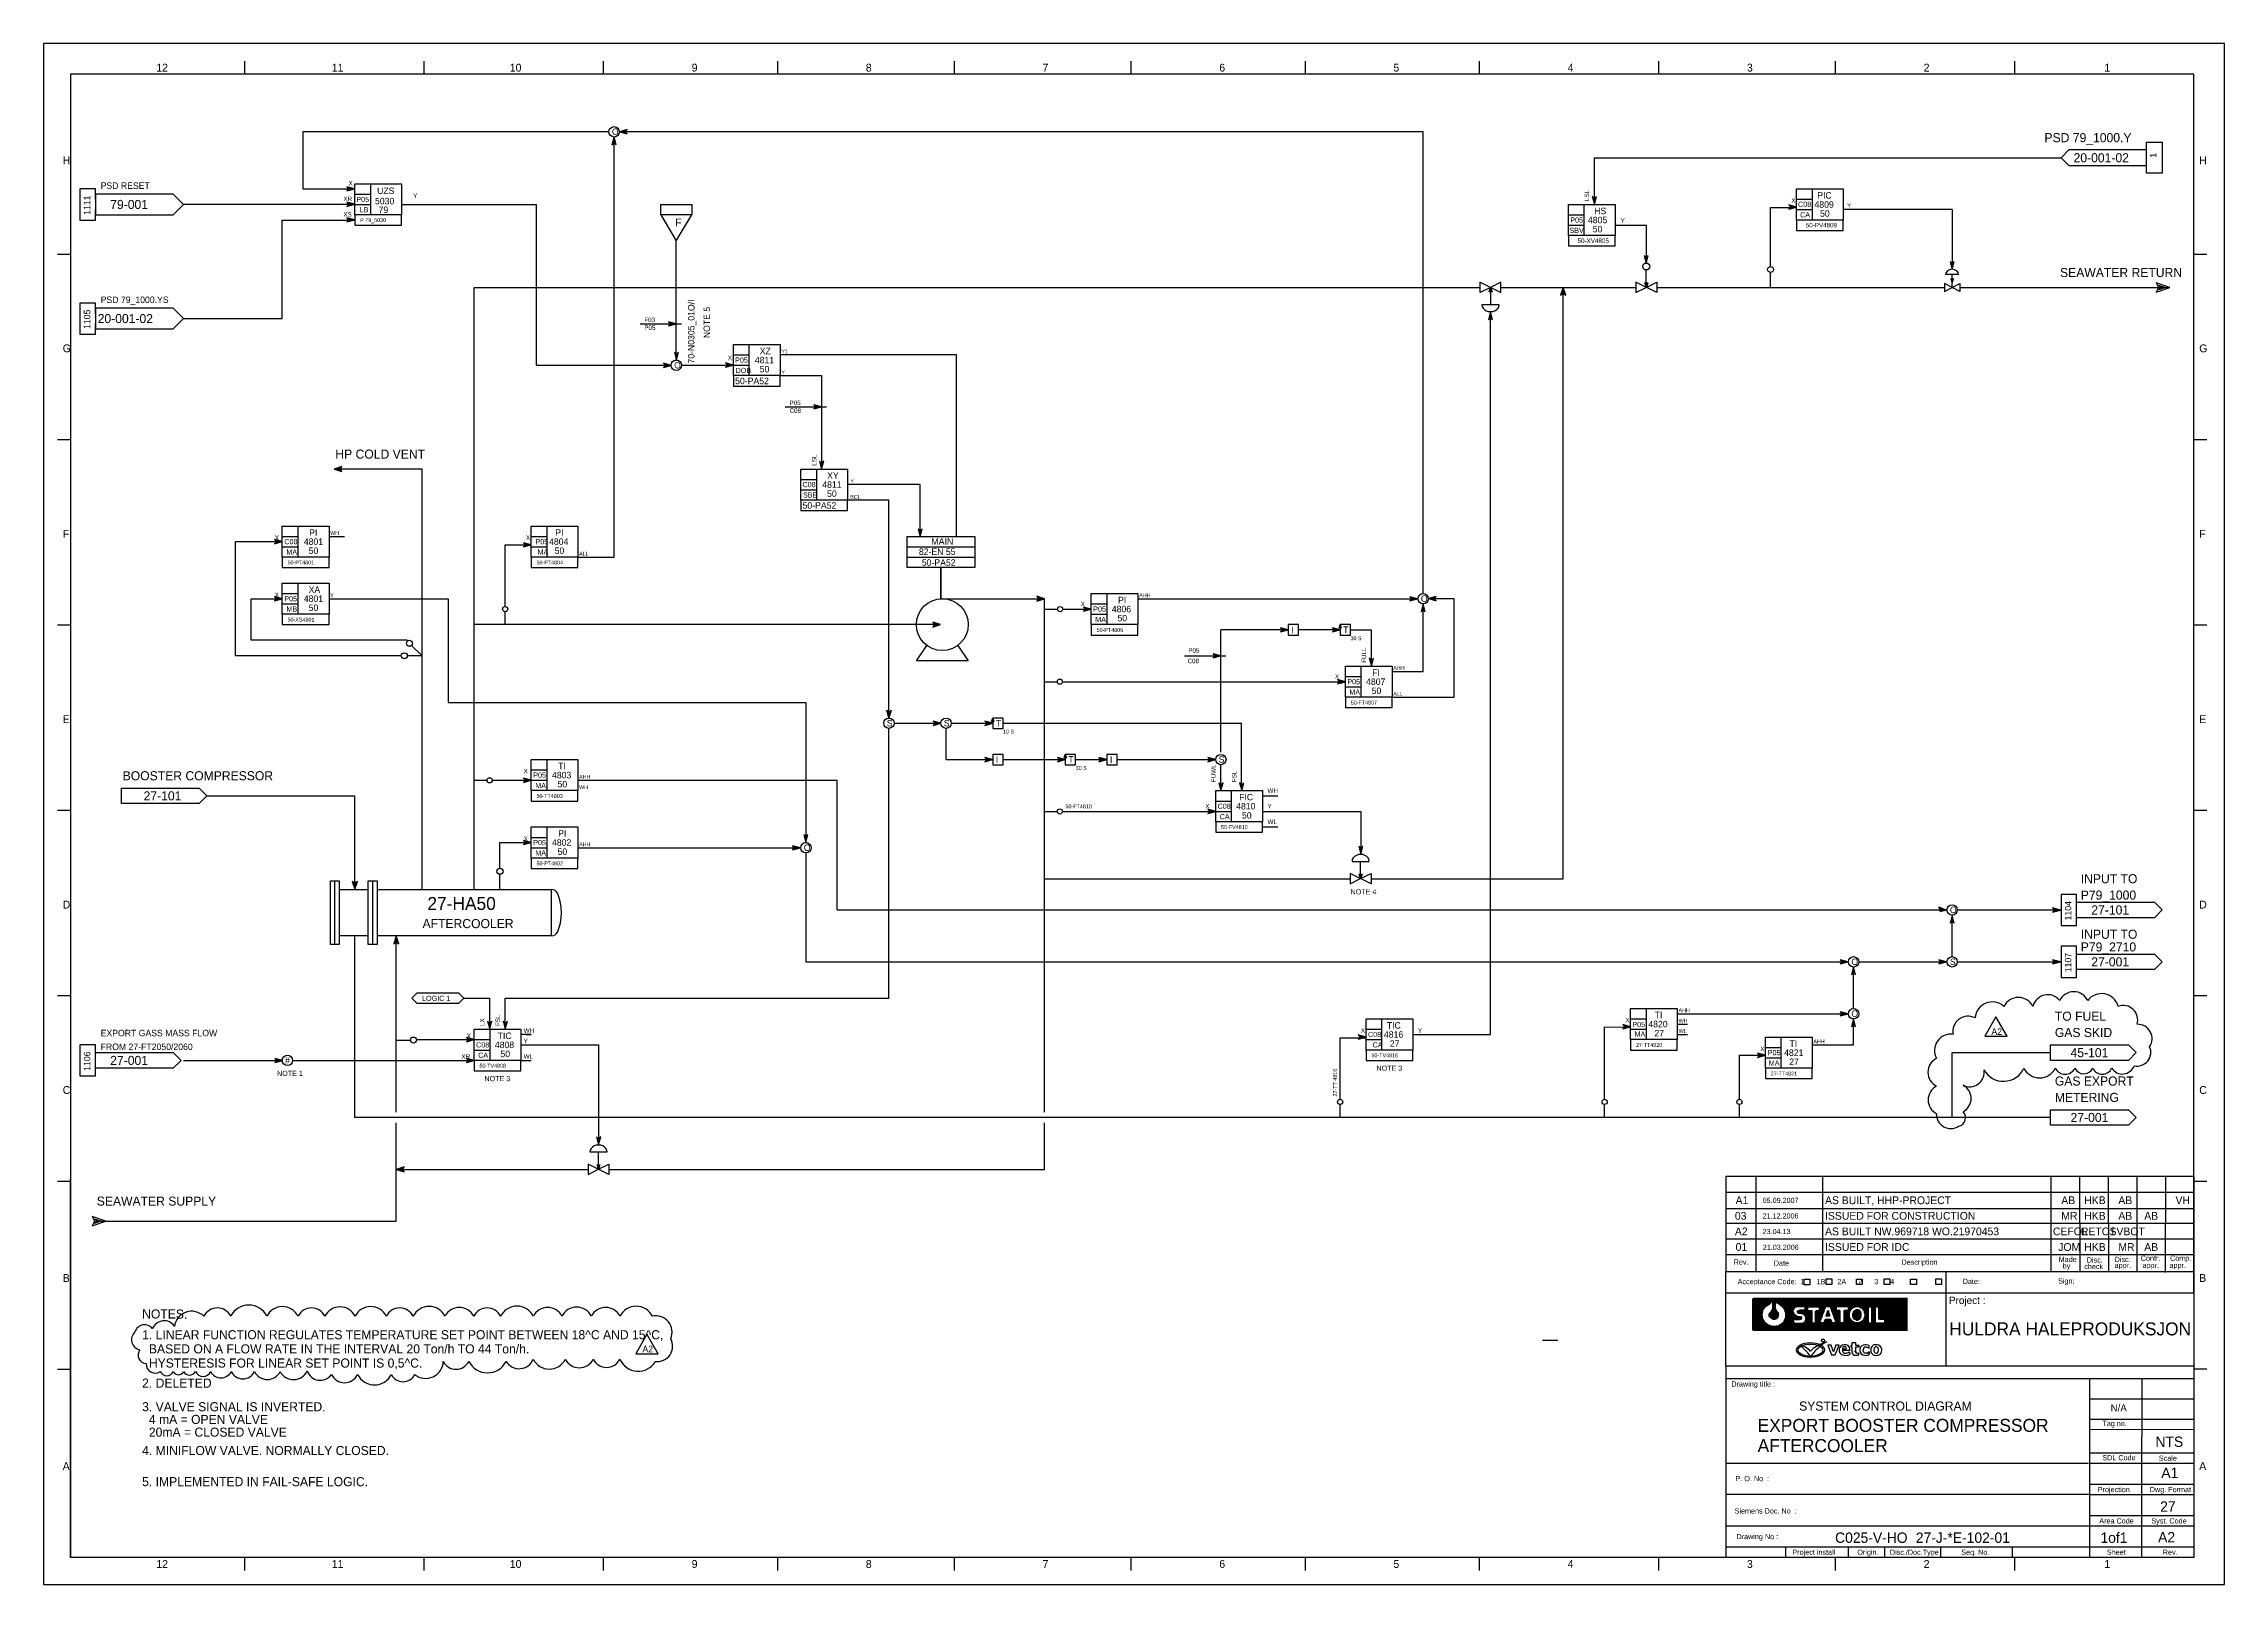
# Model space of a CAD drawing. Extents: x 0 to 841, y 0 to 594.
import ezdxf

# ---------------------------------------------------------------- set-up
doc = ezdxf.new("R2010")
doc.units = 0
for name, color, linetype in [('01-LIN-025-A', 7, 'Continuous'), ('02-LIN-025-B', 7, 'Continuous'), ('08-LIN-050-A', 7, 'Continuous'), ('09-LIN-050-B', 7, 'Continuous'), ('12-LIN-100-A', 7, 'Continuous'), ('15-LIN-025-PHAN', 7, 'Continuous'), ('16-LIN-035-WEBL', 7, 'Continuous'), ('18-LIN-025-SP', 7, 'Continuous'), ('30-PAT-025-A', 7, 'Continuous'), ('35-TXT-025', 7, 'Continuous'), ('36-TXT-035', 7, 'Continuous'), ('37-TXT-050', 7, 'Continuous'), ('43-', 7, 'Continuous'), ('45-', 7, 'Continuous'), ('46-', 7, 'Continuous'), ('47-', 7, 'Continuous'), ('48-BOR-018', 7, 'Continuous'), ('50-REV-035-TRNG', 7, 'Continuous'), ('51-REV-035-CLD', 7, 'Continuous'), ('60-', 7, 'Continuous')]:
    doc.layers.add(name, color=color, linetype=linetype)

msp = doc.modelspace()

# ---------------------------------------------------------------- texts
at = {"layer": '01-LIN-025-A'}
for s, height, p in [('12', 3.02, (43.46, 583.23)), ('12', 3.02, (43.46, 583.23)), ('11', 3.02, (111.13, 583.23)), ('11', 3.02, (111.13, 583.23)), ('10', 3.02, (179.78, 583.23)), ('10', 3.02, (179.78, 583.23)), ('9', 3.02, (249.92, 583.23)), ('9', 3.02, (249.92, 583.23)), ('8', 3.02, (317.08, 583.23)), ('8', 3.02, (317.08, 583.23)), ('7', 3.02, (385.24, 583.23)), ('7', 3.02, (385.24, 583.23)), ('6', 3.02, (453.4, 583.23)), ('6', 3.02, (453.4, 583.23)), ('5', 3.02, (520.56, 583.23)), ('5', 3.02, (520.56, 583.23)), ('4', 3.02, (587.72, 583.23)), ('4', 3.02, (587.72, 583.23)), ('3', 3.02, (656.88, 583.23)), ('3', 3.02, (656.88, 583.23)), ('2', 3.02, (725.04, 583.23)), ('2', 3.02, (725.04, 583.23)), ('1', 3.02, (794.71, 583.23)), ('1', 3.02, (794.71, 583.23)), ('O', 2.5, (219.15, 558.77)), ('H', 3.02, (7.36, 547.49)), ('H', 3.02, (7.36, 547.49)), ('H', 3.02, (831.31, 547.49)), ('H', 3.02, (831.31, 547.49)), ('PSD RESET', 2.5, (22, 538)), ('P 79_5030', 1.5, (122.08, 525.21)), ('F', 3, (243.61, 523.53)), ('PSD 79_1000.YS', 2.5, (22, 494)), ('G', 3.02, (7.36, 475.01)), ('G', 3.02, (7.36, 475.01)), ('O', 2.5, (243.15, 468.77)), ('Y1', 1.5, (284.5, 474.58)), ('G', 3.02, (831.31, 475.01)), ('G', 3.02, (831.31, 475.01)), ('Y', 1.5, (284.5, 466.58)), ('Y', 1.5, (311.13, 424.58)), ('BCL', 1.5, (311.06, 418.52)), ('F', 3.02, (7.36, 403.53)), ('F', 3.02, (7.36, 403.53)), ('WH', 1.5, (110.5, 404.58)), ('F', 3.02, (831.31, 403.53)), ('F', 3.02, (831.31, 403.53)), ('ALL', 1.5, (206.5, 396.58)), ('50-PT4801', 1.5, (94.08, 393.21)), ('50-PT4804', 1.5, (190.08, 393.21)), ('Y', 1.5, (110.5, 380.58)), ('AHH', 1.5, (422.5, 380.58)), ('O', 2.5, (531.15, 378.77)), ('50-XS4801', 1.5, (94.08, 371.21)), ('50-PT4806', 1.5, (406.08, 367.21)), ('I', 2.5, (481.23, 366.69)), ('T', 2.5, (501.18, 366.8)), ('30 S', 1.5, (504, 364)), ('AHH', 1.5, (520.5, 352.58)), ('50-FT4807', 1.5, (504.08, 339.21)), ('ALL', 1.5, (520.5, 342.58)), ('E', 3.02, (7.36, 332.04)), ('E', 3.02, (7.36, 332.04)), ('S', 2.5, (325.15, 330.77)), ('S', 2.5, (347.15, 330.77)), ('T', 2.5, (367.18, 330.8)), ('10 S', 1.5, (370, 328)), ('E', 3.02, (831.31, 332.04)), ('E', 3.02, (831.31, 332.04)), ('AHH', 1.5, (206.5, 310.58)), ('I', 2.5, (367.23, 316.69)), ('T', 2.5, (395.18, 316.8)), ('30 S', 1.5, (398, 314)), ('I', 2.5, (411.23, 316.69)), ('S', 2.5, (453.15, 316.77)), ('50-TT4803', 1.5, (190.08, 303.21)), ('WH', 1.5, (206.5, 306.58)), ('50-FT4810', 1.5, (394.08, 299.21)), ('AHH', 1.5, (206.5, 284.58)), ('50-FV4810', 1.5, (454.08, 291.21)), ('50-PT4802', 1.5, (190.08, 277.21)), ('O', 2.5, (293.15, 282.77)), ('D', 3.02, (7.36, 260.56)), ('D', 3.02, (7.36, 260.56)), ('NOTE 4', 2, (504, 266)), ('O', 2.5, (735.15, 258.77)), ('D', 3.02, (831.31, 260.56)), ('D', 3.02, (831.31, 260.56)), ('O', 2.5, (697.15, 238.77)), ('S', 2.5, (735.15, 238.77)), ('LOGIC 1', 2, (145.95, 224.93)), ('AHH', 1.5, (630.5, 220.58)), ('O', 2.5, (697.15, 218.77)), ('EXPORT GASS MASS FLOW', 2.5, (22, 211.3)), ('WH', 1.5, (630.5, 216.58)), ('WL', 1.5, (630.5, 212.58)), ('FROM 27-FT2050/2060', 2.5, (22, 206)), ('#', 2.5, (93.1, 200.77)), ('50-TV4816', 1.5, (512.08, 203.21)), ('27-TT4820', 1.5, (614.08, 207.21)), ('AHH', 1.5, (682.5, 208.58)), ('NOTE 1', 2, (90, 196)), ('50-TV4808', 1.5, (168.08, 199.21)), ('NOTE 3', 2, (170, 194)), ('NOTE 3', 2, (514, 198)), ('27-TT4821', 1.5, (666.08, 196.19)), ('C', 3.02, (7.36, 189.08)), ('C', 3.02, (7.36, 189.08)), ('C', 3.02, (831.31, 189.08)), ('C', 3.02, (831.31, 189.08)), ('Made', 2.013, (777.1, 124.29)), ('Made', 2.013, (777.1, 124.29)), ('Disc.', 2.013, (787.94, 124.07)), ('Disc.', 2.013, (787.94, 124.07)), ('Disc.', 2.013, (798.69, 124.29)), ('Disc.', 2.013, (798.69, 124.29)), ('Contr.', 2.013, (808.76, 124.74)), ('Contr.', 2.013, (808.76, 124.74)), ('Comp.', 2.013, (820.06, 124.74)), ('Comp.', 2.013, (820.06, 124.74)), ('B', 3.02, (7.36, 116.6)), ('B', 3.02, (7.36, 116.6)), ('Rev.', 2.013, (651.75, 123.28)), ('Rev.', 2.013, (651.75, 123.28)), ('Acceptance Code:  1      1B      2A      2      3      4  ', 2.0126, (653.3, 115.73)), ('Acceptance Code:  1      1B      2A      2      3      4  ', 2.0126, (653.3, 115.73)), ('Date', 2.013, (667.24, 122.84)), ('Date', 2.013, (667.24, 122.84)), ('Description', 2.0125, (716.5, 123.22)), ('Description', 2.0125, (716.5, 123.22)), ('Date:', 2.013, (740.09, 115.82)), ('Date:', 2.013, (740.09, 115.82)), ('Sign:', 2.013, (776.86, 115.98)), ('Sign:', 2.013, (776.86, 115.98)), ('by', 2.013, (778.64, 121.78)), ('by', 2.013, (778.64, 121.78)), ('check', 2.013, (786.98, 121.55)), ('check', 2.013, (786.98, 121.55)), ('appr.', 2.013, (798.69, 122)), ('appr.', 2.013, (798.69, 122)), ('appr.', 2.013, (809.49, 122)), ('appr.', 2.013, (809.49, 122)), ('appr.', 2.013, (819.83, 122)), ('appr.', 2.013, (819.83, 122)), ('B', 3.02, (831.31, 116.6)), ('B', 3.02, (831.31, 116.6)), ('Project :', 2.867, (734.78, 108.07)), ('Project :', 2.867, (734.78, 108.07)), ('NOTES:', 3.5, (38, 102.5)), ('1. LINEAR FUNCTION REGULATES TEMPERATURE SET POINT BETWEEN 18^C AND 15^C,', 3.5, (38, 94.5)), ('  BASED ON A FLOW RATE IN THE INTERVAL 20 Ton/h TO 44 Ton/h.  ', 3.5, (38, 89.04)), ('  HYSTERESIS FOR LINEAR SET POINT IS 0,5^C.', 3.5, (38, 83.58)), ('2. DELETED', 3.5, (38, 75.85)), ('Drawing title :', 2.0135, (650.87, 76.26)), ('Drawing title :', 2.0135, (650.87, 76.26)), ('3. VALVE SIGNAL IS INVERTED.', 3.5, (38, 66.74)), ('N/A', 2.813, (797.11, 66.66)), ('  4 mA = OPEN VALVE', 3.5, (38, 61.84)), ('  20mA = CLOSED VALVE', 3.5, (38, 56.94)), ('Tag no.', 2.013, (793.94, 61.04)), ('Tag no.', 2.013, (793.94, 61.04)), ('4. MINIFLOW VALVE. NORMALLY CLOSED.', 3.5, (38, 49.85)), ('A', 3.02, (7.36, 44.11)), ('A', 3.02, (7.36, 44.11)), ('SDL Code', 2.013, (793.94, 47.84)), ('SDL Code', 2.013, (793.94, 47.84)), ('Scale', 2.013, (815.73, 47.63)), ('Scale', 2.013, (815.73, 47.63)), ('A', 3.02, (831.31, 44.11)), ('A', 3.02, (831.31, 44.11)), ('5. IMPLEMENTED IN FAIL-SAFE LOGIC.', 3.5, (38, 37.85)), ('P. O. No  :', 2.0134, (652.46, 39.79)), ('P. O. No  :', 2.0134, (652.46, 39.79)), ('Projection', 2.013, (792.18, 35.55)), ('Projection', 2.013, (792.18, 35.55)), ('Dwg. Format', 2.0135, (812.22, 35.55)), ('Dwg. Format', 2.0135, (812.22, 35.55)), ('Siemens Doc. No  :', 2.0134, (652.11, 27.31)), ('Siemens Doc. No  :', 2.0134, (652.11, 27.31)), ('Area Code', 2.013, (792.76, 23.47)), ('Area Code', 2.013, (792.76, 23.47)), ('Syst. Code', 2.013, (812.85, 23.47)), ('Syst. Code', 2.013, (812.85, 23.47)), ('Drawing No :', 2.0135, (652.85, 17.43)), ('Drawing No :', 2.0135, (652.85, 17.43)), ('12', 3.02, (43.46, 6.35)), ('12', 3.02, (43.46, 6.35)), ('11', 3.02, (111.13, 6.35)), ('11', 3.02, (111.13, 6.35)), ('10', 3.02, (179.78, 6.35)), ('10', 3.02, (179.78, 6.35)), ('9', 3.02, (249.92, 6.35)), ('9', 3.02, (249.92, 6.35)), ('8', 3.02, (317.08, 6.35)), ('8', 3.02, (317.08, 6.35)), ('7', 3.02, (385.24, 6.35)), ('7', 3.02, (385.24, 6.35)), ('6', 3.02, (453.4, 6.35)), ('6', 3.02, (453.4, 6.35)), ('5', 3.02, (520.56, 6.35)), ('5', 3.02, (520.56, 6.35)), ('4', 3.02, (587.72, 6.35)), ('4', 3.02, (587.72, 6.35)), ('3', 3.02, (656.88, 6.35)), ('3', 3.02, (656.88, 6.35)), ('Project install', 2.0135, (674.4, 11.39)), ('Project install', 2.0135, (674.4, 11.39)), ('Origin.', 2.013, (699.46, 11.39)), ('Origin.', 2.013, (699.46, 11.39)), ('Disc./Doc.Type', 2.0135, (711.99, 11.39)), ('Disc./Doc.Type', 2.0135, (711.99, 11.39)), ('2', 3.02, (725.04, 6.35)), ('2', 3.02, (725.04, 6.35)), ('Seq. No.', 2.013, (739.55, 11.39)), ('Seq. No.', 2.013, (739.55, 11.39)), ('1', 3.02, (794.71, 6.35)), ('1', 3.02, (794.71, 6.35)), ('Sheet', 2.013, (795.68, 11.39)), ('Sheet', 2.013, (795.68, 11.39)), ('Rev.', 2.013, (817.23, 11.39)), ('Rev.', 2.013, (817.23, 11.39))]:
    msp.add_text(s, height=height, dxfattribs=at).set_placement(p)
for s, height, p in [('1', 2.5, (814.8, 550)), ('1111', 2.5, (18, 528)), ('1105', 2.5, (18, 484)), ('1104', 2.5, (782, 256)), ('1107', 2.5, (782, 236)), ('1106', 2.5, (18, 198)), ('27-TT 4816', 1.5, (498.79, 188.08))]:
    msp.add_text(s, height=height, rotation=90, dxfattribs=at).set_placement(p)
at = {"layer": '02-LIN-025-B'}
for s, height, p in [('03', 3, (652.23, 140.58)), ('A1', 3, (652.51, 146.58)), ('05.09.2007', 2, (662.94, 147.05)), ('21.12.2006', 2, (662.94, 141.05)), ('AS BUILT, HHP-PROJECT', 3, (687, 146.58)), ('ISSUED FOR CONSTRUCTION', 3, (687, 140.58)), ('AB', 3, (778.1, 146.58)), ('MR', 3, (778.1, 140.58)), ('HKB', 3, (786.97, 146.58)), ('HKB', 3, (786.97, 140.58)), ('AB', 3, (800.1, 146.58)), ('AB', 3, (800.1, 140.58)), ('AB', 3, (810.1, 140.58)), ('VH', 3, (822.15, 146.58)), ('A2', 3, (652.23, 134.58)), ('23.04.13', 2, (662.94, 135.05)), ('AS BUILT NW.969718 WO.21970453', 3, (687, 134.58)), ('CEFOL', 3, (774.87, 134.58)), ('RETO1', 3, (785.69, 134.58)), ('SVBOT', 3, (796.71, 134.58)), ('01', 3, (652.51, 128.58)), ('21.03.2006', 2, (663.01, 128.97)), ('ISSUED FOR IDC', 3, (687, 128.58)), ('JOM', 3, (776.95, 128.58)), ('HKB', 3, (786.97, 128.58)), ('MR', 3, (800.1, 128.58)), ('AB', 3, (810.1, 128.58)), ('HULDRA HALEPRODUKSJON', 5, (734.92, 96))]:
    msp.add_text(s, height=height, dxfattribs=at).set_placement(p)
at = {"layer": '12-LIN-100-A'}
for s, p in [('70-N0305_01O/I', (251, 470.65)), ('NOTE 5', (257, 480.46))]:
    msp.add_text(s, height=2.5, rotation=90, dxfattribs=at).set_placement(p)
at = {"layer": '35-TXT-025'}
for s, height, p in [('SYSTEM CONTROL DIAGRAM', 3.5, (677, 67)), ('N/A', 2.813, (797.11, 66.66))]:
    msp.add_text(s, height=height, dxfattribs=at).set_placement(p)
at = {"layer": '36-TXT-035'}
for s, height, p in [('AFTERCOOLER', 3.5, (146.13, 253)), ('EXPORT BOOSTER COMPRESSOR', 5, (661, 58.8)), ('AFTERCOOLER', 5, (661, 51)), ('NTS', 4, (814.43, 53)), ('A1', 4, (816.69, 41)), ('27', 4, (816.24, 28)), ('C025-V-HO', 4, (690.88, 16)), ('27-J-*E-102-01', 4, (722, 16)), ('1of1', 4, (793.21, 16)), ('A2', 4, (815.45, 16.2))]:
    msp.add_text(s, height=height, dxfattribs=at).set_placement(p)
at = {"layer": '37-TXT-050'}
msp.add_text('27-HA50', height=5, dxfattribs=at).set_placement((148, 260))
at = {"layer": '43-'}
for s, p in [('PSD 79_1000.Y', (771.62, 556)), ('20-001-02', (782.84, 548.25)), ('79-001', (25.68, 530.25)), ('SEAWATER RETURN', (777.62, 504)), ('20-001-02', (20.84, 486.25)), ('HP COLD VENT', (112.5, 434)), ('BOOSTER COMPRESSOR', (30.5, 310)), ('27-101', (38.56, 302.25)), ('INPUT TO ', (785.62, 270.3)), ('P79_1000', (785.62, 264)), ('27-101', (789.68, 258.25)), ('INPUT TO', (785.62, 248.9)), ('P79_2710', (785.62, 244)), ('27-001', (789.68, 238.25)), ('TO FUEL', (775.62, 217.3)), ('GAS SKID', (775.62, 211)), ('27-001', (25.68, 200.25)), ('45-101', (781.68, 203.25)), ('GAS EXPORT', (775.62, 192.3)), ('METERING', (775.62, 186)), ('27-001', (781.68, 178.25)), ('SEAWATER SUPPLY', (20.5, 146))]:
    msp.add_text(s, height=3.5, dxfattribs=at).set_placement(p)
at = {"layer": '45-'}
for s, p in [('X', (117.61, 539.29)), ('XR', (115.61, 533.29)), ('Y', (142.52, 534.5)), ('X', (674, 532.63)), ('Y', (695.48, 530.72)), ('XS', (115.61, 527.29)), ('Y', (608.16, 524.97)), ('F03', (231.66, 486.63)), ('P05', (231.66, 483.63)), ('X', (263.89, 471.96)), ('P05', (287.66, 454.63)), ('C08', (287.66, 451.63)), ('X', (89.13, 402.63)), ('X', (186, 402.63)), ('X', (89.13, 380.63)), ('X', (400, 377.13)), ('C08', (441.18, 355.13)), ('P05', (441.45, 359.13)), ('X', (498, 349.13)), ('X', (185.13, 312.63)), ('WH', (472, 305.13)), ('X', (448, 299.13)), ('WL', (472, 293.13)), ('Y', (472, 299.13)), ('X', (185.13, 286.63)), ('X', (163.13, 210.63)), ('WH', (185.13, 212.63)), ('Y', (185.13, 208.63)), ('X', (508, 212.63)), ('Y', (530, 212.63)), ('X', (610, 216.63)), ('XR', (161.13, 202.63)), ('WL', (185.13, 202.63)), ('X', (662, 205.6))]:
    msp.add_text(s, height=1.75, dxfattribs=at).set_placement(p)
for s, p in [('LSL', (596.02, 533.28)), ('LSL', (298.02, 431.28)), ('FULL', (510.02, 355.28)), ('FUWL', (452.02, 309.28)), ('FSL', (460.02, 309.28)), ('FSL', (176.02, 215.28)), ('LX', (170.02, 215.28))]:
    msp.add_text(s, height=1.75, rotation=90, dxfattribs=at).set_placement(p)
at = {"layer": '50-REV-035-TRNG'}
for s, height, p in [('UZS', 2.5, (128.62, 536.01)), ('P05', 2, (120.59, 532.92)), ('LB', 2, (121.89, 529)), ('5030', 2.5, (127.79, 532.04)), ('79', 2.5, (129.17, 528.7)), ('HS', 2.5, (597.98, 528.25)), ('C08', 2, (676.59, 531.08)), ('4809', 2.5, (682.93, 530.75)), ('PIC', 2.5, (684, 534.25)), ('SBV', 2, (588.43, 521)), ('P05', 2, (588.74, 525)), ('4805', 2.5, (595.56, 524.75)), ('50', 2.5, (597.39, 521.25)), ('CA', 2, (677.38, 527)), ('50-PV4809', 1.75, (679.55, 523.13)), ('50', 2.5, (685.08, 527.25)), ('50-XV4805', 1.75, (591.55, 517.13)), ('P05', 2, (266.67, 471)), ('4811', 2.5, (274.28, 470.75)), ('XZ', 2.5, (276.18, 474.25)), ('50-PA52 ', 2.5, (266.68, 462.71)), ('DOB', 2, (266.85, 467)), ('50', 2.5, (276.14, 467.25)), ('C08', 2, (292.67, 423)), ('SBE', 2, (292.85, 419)), ('4811', 2.5, (300.28, 422.75)), ('XY', 2.5, (302.16, 426.25)), ('50', 2.5, (302.14, 419.25)), ('50-PA52 ', 2.5, (292.68, 414.71)), ('PI', 2.5, (102.43, 404.25)), ('PI', 2.5, (197.31, 404.25)), ('C08', 2, (92.82, 401)), ('MA', 2, (93.61, 397)), ('4801', 2.5, (100.34, 400.75)), ('50', 2.5, (102.2, 397.25)), ('P05', 2, (189.69, 401)), ('MA', 2, (190.48, 397)), ('4804', 2.5, (194.93, 400.75)), ('50', 2.5, (197.08, 397.25)), ('82-EN 55 ', 2.5, (337.55, 396.88)), ('MAIN', 2.551, (342.32, 400.79)), ('50-PA52 ', 2.5, (338.68, 392.71)), ('P05', 2, (92.82, 379)), ('4801', 2.5, (100.34, 378.75)), ('XA', 2.5, (102.2, 382.25)), ('PI', 2.5, (414.37, 378.25)), ('MB', 2, (93.64, 375)), ('50', 2.5, (102.2, 375.25)), ('P05', 2, (404.75, 375)), ('MA', 2, (405.55, 371)), ('4806', 2.5, (411.94, 374.75)), ('50', 2.5, (414.14, 371.25)), ('P05', 2, (502.75, 347)), ('MA', 2, (503.54, 343)), ('4807', 2.5, (510, 346.75)), ('50', 2.5, (512.14, 343.25)), ('FI', 2.5, (512.37, 350.25)), ('P05', 2, (188.82, 311)), ('4803', 2.5, (196.06, 310.75)), ('TI', 2.5, (198.43, 314.25)), ('MA', 2, (189.61, 307)), ('50', 2.5, (198.2, 307.25)), ('FIC', 2.5, (461.05, 302.25)), ('C08', 2, (452.75, 299)), ('CA', 2, (453.54, 295)), ('4810', 2.5, (459.91, 298.75)), ('50', 2.5, (462.14, 295.25)), ('P05', 2, (188.82, 285)), ('4802', 2.5, (196.06, 284.75)), ('PI', 2.5, (198.43, 288.25)), ('MA', 2, (189.61, 281)), ('50', 2.5, (198.2, 281.25)), ('TI', 2.5, (621.31, 218.25)), ('TIC', 2.5, (175.09, 210.25)), ('C08', 2, (510.75, 211)), ('4816', 2.5, (516.88, 210.75)), ('TIC', 2.5, (518, 214.25)), ('P05', 2, (612.67, 214.84)), ('MA', 2, (613.54, 211.16)), ('4820', 2.5, (618.85, 214.75)), ('27', 2.5, (621.17, 211.25)), ('A2', 2.5, (751.16, 211.85)), ('C08', 2, (166.78, 207)), ('CA', 2, (167.57, 203)), ('4808', 2.5, (174.02, 206.75)), ('50', 2.5, (176.17, 203.25)), ('CA', 2, (512.48, 207)), ('27', 2.5, (519.17, 207.25)), ('P05', 2, (664.9, 203.98)), ('MA', 2, (665.3, 199.98)), ('4821', 2.5, (671.22, 203.73)), ('27', 2.5, (673.17, 200.23)), ('TI', 2.5, (673.31, 207.23)), ('A2', 2.5, (230.94, 89.5))]:
    msp.add_text(s, height=height, dxfattribs=at).set_placement(p)

# ---------------------------------------------------------------- linework, layer by layer
at = {"layer": '01-LIN-025-A'}
for p, q in [((829.26, 582.23), (10.33, 582.23)), ((10.33, 582.23), (10.33, 10.38)), ((829.26, 582.23), (10.33, 582.23)), ((10.33, 582.23), (10.33, 10.38)), ((77.49, 587.26), (77.49, 582.23)), ((77.49, 587.26), (77.49, 582.23)), ((146.65, 587.26), (146.65, 582.23)), ((146.65, 587.26), (146.65, 582.23)), ((215.82, 587.26), (215.82, 582.23)), ((215.82, 587.26), (215.82, 582.23)), ((282.98, 587.26), (282.98, 582.23)), ((282.98, 587.26), (282.98, 582.23)), ((351.14, 587.26), (351.14, 582.23)), ((351.14, 587.26), (351.14, 582.23)), ((419.3, 587.26), (419.3, 582.23)), ((419.3, 587.26), (419.3, 582.23)), ((486.46, 587.26), (486.46, 582.23)), ((486.46, 587.26), (486.46, 582.23)), ((553.61, 587.26), (553.61, 582.23)), ((553.61, 587.26), (553.61, 582.23)), ((622.78, 587.26), (622.78, 582.23)), ((622.78, 587.26), (622.78, 582.23)), ((690.94, 587.26), (690.94, 582.23)), ((690.94, 587.26), (690.94, 582.23)), ((760.1, 587.26), (760.1, 582.23)), ((760.1, 587.26), (760.1, 582.23)), ((829.26, 112.01), (829.26, 582.23)), ((829.26, 112.01), (829.26, 582.23)), ((120, 532), (54, 532)), ((100, 538), (120, 538)), ((10.33, 512.76), (5.32, 512.76)), ((10.33, 512.76), (5.32, 512.76)), ((834.27, 512.76), (829.26, 512.76)), ((834.27, 512.76), (829.26, 512.76)), ((54, 488), (92, 488)), ((10.33, 441.28), (5.32, 441.28)), ((10.33, 441.28), (5.32, 441.28)), ((834.27, 441.28), (829.26, 441.28)), ((834.27, 441.28), (829.26, 441.28)), ((422, 380), (530, 380)), ((544, 380), (534, 380)), ((544, 342), (544, 380)), ((532, 352), (532, 378)), ((10.33, 369.8), (5.32, 369.8)), ((10.33, 369.8), (5.32, 369.8)), ((834.27, 369.8), (829.26, 369.8)), ((834.27, 369.8), (829.26, 369.8)), ((520, 352), (532, 352)), ((520, 342), (544, 342)), ((206, 310), (306, 310)), ((10.33, 298.32), (5.32, 298.32)), ((10.33, 298.32), (5.32, 298.32)), ((470, 298), (508, 298)), ((508, 298), (508, 282)), ((834.27, 298.32), (829.26, 298.32)), ((834.27, 298.32), (829.26, 298.32)), ((206, 284), (292, 284)), ((306, 260), (734, 260)), ((736, 242), (736, 256)), ((738, 260), (778, 260)), ((698, 222), (698, 238)), ((700, 240), (734, 240)), ((738, 240), (778, 240)), ((10.33, 226.84), (5.32, 226.84)), ((10.33, 226.84), (5.32, 226.84)), ((630, 220), (696, 220)), ((834.27, 226.84), (829.26, 226.84)), ((834.27, 226.84), (829.26, 226.84)), ((188, 212), (184, 212)), ((186, 212), (188, 212)), ((630, 216), (634, 216)), ((630, 212), (634, 212)), ((698, 208), (698, 218)), ((54, 202), (92, 202)), ((96, 202), (166, 202)), ((144, 210), (166, 210)), ((184, 202), (188, 202)), ((682, 208), (698, 208)), ((10.33, 155.36), (5.32, 155.36)), ((10.33, 155.36), (5.32, 155.36)), ((10.33, 10.38), (10.33, 156.36)), ((10.33, 10.38), (10.33, 156.36)), ((660.35, 157.37), (660.35, 120.46)), ((660.35, 157.37), (660.35, 120.46)), ((685.96, 157.36), (685.99, 120.47)), ((774.13, 157.37), (774.07, 120.49)), ((774.13, 157.37), (774.07, 120.49)), ((785.16, 157.37), (785.24, 120.31)), ((785.16, 157.37), (785.24, 120.31)), ((796.19, 157.37), (796.29, 120.46)), ((796.19, 157.37), (796.29, 120.46)), ((807.21, 157.37), (807.22, 120.79)), ((807.21, 157.37), (807.22, 120.79)), ((818.24, 157.37), (818.15, 120.29)), ((818.24, 157.37), (818.15, 120.29)), ((829.26, 157.37), (829.26, 83.35)), ((829.26, 157.37), (829.26, 83.35)), ((834.27, 155.36), (829.26, 155.36)), ((834.27, 155.36), (829.26, 155.36)), ((648.83, 151.27), (829.27, 151.27)), ((648.83, 151.27), (829.27, 151.27)), ((648.83, 144.95), (829.27, 144.85)), ((648.83, 144.95), (829.27, 144.85)), ((648.83, 139.29), (829.27, 139.29)), ((648.83, 139.29), (829.27, 139.29)), ((648.81, 127.17), (829.26, 127.17)), ((648.81, 127.17), (829.26, 127.17)), ((648.82, 133.23), (829.27, 133.23)), ((648.82, 133.23), (829.27, 133.23)), ((679.11, 120.97), (679.11, 120.97)), ((679.11, 120.97), (679.11, 120.97)), ((679.12, 120.95), (679.12, 120.95)), ((679.12, 120.95), (679.12, 120.95)), ((733.55, 120.24), (733.59, 84.19)), ((733.55, 120.24), (733.59, 84.19)), ((648.72, 112.42), (829.28, 112.42)), ((648.72, 112.42), (829.28, 112.42)), ((10.33, 82.87), (5.32, 82.87)), ((10.33, 82.87), (5.32, 82.87)), ((834.27, 82.92), (829.26, 82.92)), ((834.27, 82.92), (829.26, 82.92)), ((789.25, 63.66), (829.29, 63.66)), ((789.25, 63.66), (829.29, 63.66)), ((789.17, 50.65), (829.27, 50.65)), ((789.17, 50.65), (829.27, 50.65)), ((789.17, 38.57), (829.29, 38.57)), ((789.17, 38.57), (829.29, 38.57)), ((789.17, 26.49), (829.29, 26.49)), ((789.17, 26.49), (829.29, 26.49)), ((648.95, 10.38), (10.33, 10.38)), ((648.95, 10.38), (10.33, 10.38)), ((77.49, 10.38), (77.49, 5.35)), ((77.49, 10.38), (77.49, 5.35)), ((146.65, 10.38), (146.65, 5.35)), ((146.65, 10.38), (146.65, 5.35)), ((215.82, 10.38), (215.82, 5.35)), ((215.82, 10.38), (215.82, 5.35)), ((282.98, 10.38), (282.98, 5.35)), ((282.98, 10.38), (282.98, 5.35)), ((351.14, 10.38), (351.14, 5.35)), ((351.14, 10.38), (351.14, 5.35)), ((419.3, 10.38), (419.3, 5.35)), ((419.3, 10.38), (419.3, 5.35)), ((486.46, 10.38), (486.46, 5.35)), ((486.46, 10.38), (486.46, 5.35)), ((553.61, 10.38), (553.61, 5.35)), ((553.61, 10.38), (553.61, 5.35)), ((622.78, 10.37), (622.78, 5.35)), ((622.78, 10.37), (622.78, 5.35)), ((648.82, 14.41), (829.29, 14.41)), ((648.82, 14.41), (829.29, 14.41)), ((690.94, 10.38), (690.94, 5.35)), ((690.94, 10.38), (690.94, 5.35)), ((695.95, 14.41), (695.95, 10.38)), ((695.95, 14.41), (695.95, 10.38)), ((695.95, 14.41), (695.95, 10.38)), ((695.95, 14.41), (695.95, 10.38)), ((709.98, 14.41), (709.98, 10.38)), ((709.98, 14.41), (709.98, 10.38)), ((731.53, 14.41), (731.53, 10.38)), ((731.53, 14.41), (731.53, 10.38)), ((759.1, 14.41), (759.1, 10.38)), ((759.1, 14.41), (759.1, 10.38)), ((759.1, 14.41), (759.1, 10.38)), ((759.1, 14.41), (759.1, 10.38)), ((760.1, 10.38), (760.1, 5.35)), ((760.1, 10.38), (760.1, 5.35))]:
    msp.add_line(p, q, dxfattribs=at)
for points in [[(218, 560), (100, 560), (100, 538)], [(206, 396), (220, 396), (220, 558)], [(532, 382), (532, 560), (222, 560)], [(811, 552), (811, 556), (817, 556), (817, 544), (811, 544), (811, 548)], [(20, 534), (20, 538), (14, 538), (14, 526), (20, 526), (20, 530)], [(138, 532), (190, 532), (190, 474), (190, 472), (190, 470), (242, 470)], [(92, 488), (92, 526), (120, 526)], [(238, 528), (244, 518), (250, 528)], [(606, 524), (618, 524), (618, 510)], [(20, 490), (20, 494), (14, 494), (14, 482), (20, 482), (20, 486)], [(230, 486), (245.95, 486)], [(246, 470), (266, 470)], [(284, 466), (300, 466), (300, 430)], [(286, 454), (301.95, 454)], [(326, 418), (310, 418)], [(138, 358), (74, 358), (74, 402), (92, 402)], [(140.16, 364), (80, 364), (80, 380), (92, 380)], [(110, 380), (156, 380), (156, 340), (206, 340), (254, 340)], [(480, 368), (454, 368)], [(500, 368), (484, 368)], [(504, 368), (512, 368), (512, 354)], [(440, 358), (455.95, 358)], [(252, 340), (294, 340), (294, 286)], [(176, 276), (176, 286), (188, 286)], [(294, 282), (294, 266), (294, 240), (696, 240)], [(784, 262), (784, 266), (778, 266), (778, 254), (784, 254), (784, 258)], [(784, 242), (784, 246), (778, 246), (778, 234), (784, 234), (784, 238)], [(162, 226), (172, 226), (172, 214)], [(20, 204), (20, 208), (14, 208), (14, 196), (20, 196), (20, 200)], [(184, 208), (214, 208), (214, 170)], [(648.78, 84.12), (648.84, 157.37), (829.26, 157.37)], [(648.78, 84.12), (648.84, 157.37), (829.26, 157.37)], [(829.26, 120.49), (648.81, 120.47)], [(829.26, 120.49), (648.81, 120.47)], [(659.18, 97.95), (659.18, 110.09), (659.39, 110.09), (659.39, 97.95), (659.18, 97.95)], [(659.18, 97.95), (659.18, 110.09), (659.39, 110.09), (659.39, 97.95), (659.18, 97.95)], [(659.39, 110.28), (718.84, 110.28)], [(718.84, 110.09), (659.39, 110.09), (659.39, 110.28)], [(659.39, 110.28), (718.84, 110.28)], [(718.84, 110.09), (659.39, 110.09), (659.39, 110.28)], [(659.39, 110.28), (718.84, 110.28)], [(718.84, 110.09), (659.39, 110.09), (659.39, 110.28)], [(659.39, 110.28), (718.84, 110.28)], [(718.84, 110.09), (659.39, 110.09), (659.39, 110.28)], [(659.39, 110.09), (718.84, 110.09)], [(718.84, 109.89), (659.39, 109.89), (659.39, 110.09)], [(659.39, 110.09), (718.84, 110.09)], [(718.84, 109.89), (659.39, 109.89), (659.39, 110.09)], [(659.39, 109.89), (718.84, 109.89)], [(718.84, 109.7), (659.39, 109.7), (659.39, 109.89)], [(659.39, 109.89), (718.84, 109.89)], [(718.84, 109.7), (659.39, 109.7), (659.39, 109.89)], [(659.39, 109.7), (666.89, 109.7), (666.89, 109.5), (659.39, 109.5), (659.39, 109.7)], [(659.39, 109.7), (666.89, 109.7), (666.89, 109.5), (659.39, 109.5), (659.39, 109.7)], [(659.39, 109.5), (666.89, 109.5), (666.89, 109.3), (659.39, 109.3), (659.39, 109.5)], [(659.39, 109.5), (666.89, 109.5), (666.89, 109.3), (659.39, 109.3), (659.39, 109.5)], [(666.68, 109.5), (666.68, 109.3), (666.89, 109.3), (666.89, 109.5), (666.68, 109.5)], [(666.89, 109.5), (666.68, 109.3), (666.68, 109.11), (666.89, 109.3), (666.89, 109.5)], [(666.68, 109.5), (666.68, 109.3), (666.89, 109.3), (666.89, 109.5), (666.68, 109.5)], [(666.89, 109.5), (666.68, 109.3), (666.68, 109.11), (666.89, 109.3), (666.89, 109.5)], [(667.1, 109.89), (666.89, 109.7), (666.89, 109.5), (667.1, 109.7), (667.1, 109.89)], [(667.1, 109.89), (666.89, 109.7), (666.89, 109.5), (667.1, 109.7), (667.1, 109.89)], [(666.89, 106.37), (666.89, 109.7), (667.1, 109.7), (667.1, 106.37), (666.89, 106.37)], [(666.89, 106.37), (666.89, 109.7), (667.1, 109.7), (667.1, 106.37), (666.89, 106.37)], [(667.1, 109.7), (667.72, 109.7), (667.72, 109.5), (667.1, 109.5), (667.1, 109.7)], [(667.1, 109.7), (667.72, 109.7), (667.72, 109.5), (667.1, 109.5), (667.1, 109.7)], [(667.1, 109.5), (667.72, 109.5), (667.72, 109.3), (667.1, 109.3), (667.1, 109.5)], [(667.1, 109.5), (667.72, 109.5), (667.72, 109.3), (667.1, 109.3), (667.1, 109.5)], [(667.51, 109.5), (667.51, 109.7), (667.72, 109.7), (667.72, 109.5), (667.51, 109.5)], [(667.51, 109.7), (667.51, 106.37), (667.72, 106.37), (667.72, 109.7), (667.51, 109.7)], [(667.51, 109.5), (667.51, 109.7), (667.72, 109.7), (667.72, 109.5), (667.51, 109.5)], [(667.51, 109.7), (667.51, 106.37), (667.72, 106.37), (667.72, 109.7), (667.51, 109.7)], [(667.93, 109.5), (667.72, 109.7), (667.72, 109.5), (667.93, 109.3), (667.93, 109.5)], [(667.72, 109.7), (718.84, 109.7)], [(718.84, 109.5), (667.72, 109.5), (667.72, 109.7)], [(667.93, 109.5), (667.72, 109.7), (667.72, 109.5), (667.93, 109.3), (667.93, 109.5)], [(667.72, 109.7), (718.84, 109.7)], [(718.84, 109.5), (667.72, 109.5), (667.72, 109.7)], [(668.14, 109.3), (667.93, 109.5), (667.93, 109.3), (668.14, 109.11), (668.14, 109.3)], [(667.93, 109.5), (718.84, 109.5)], [(718.84, 109.3), (667.93, 109.3), (667.93, 109.5)], [(668.14, 109.3), (667.93, 109.5), (667.93, 109.3), (668.14, 109.11), (668.14, 109.3)], [(667.93, 109.5), (718.84, 109.5)], [(718.84, 109.3), (667.93, 109.3), (667.93, 109.5)], [(659.39, 109.3), (666.68, 109.3), (666.68, 109.11), (659.39, 109.11), (659.39, 109.3)], [(659.39, 109.3), (666.47, 109.3), (666.47, 109.11), (659.39, 109.11), (659.39, 109.3)], [(659.39, 109.3), (666.68, 109.3), (666.68, 109.11), (659.39, 109.11), (659.39, 109.3)], [(659.39, 109.3), (666.47, 109.3), (666.47, 109.11), (659.39, 109.11), (659.39, 109.3)], [(659.39, 109.11), (666.47, 109.11), (666.47, 108.91), (659.39, 108.91), (659.39, 109.11)], [(659.39, 109.11), (666.47, 109.11), (666.47, 108.91), (659.39, 108.91), (659.39, 109.11)], [(659.39, 108.91), (666.26, 108.91), (666.26, 108.72), (659.39, 108.72), (659.39, 108.91)], [(659.39, 108.91), (666.26, 108.91), (666.26, 108.72), (659.39, 108.72), (659.39, 108.91)], [(659.39, 108.72), (666.06, 108.72), (666.06, 108.52), (659.39, 108.52), (659.39, 108.72)], [(659.39, 108.72), (666.06, 108.72), (666.06, 108.52), (659.39, 108.52), (659.39, 108.72)], [(659.39, 108.52), (665.85, 108.52), (665.85, 108.32), (659.39, 108.32), (659.39, 108.52)], [(659.39, 108.52), (665.85, 108.52), (665.85, 108.32), (659.39, 108.32), (659.39, 108.52)], [(659.39, 108.32), (665.64, 108.32), (665.64, 108.13), (659.39, 108.13), (659.39, 108.32)], [(659.39, 108.32), (665.64, 108.32), (665.64, 108.13), (659.39, 108.13), (659.39, 108.32)], [(659.39, 108.13), (665.43, 108.13), (665.43, 107.93), (659.39, 107.93), (659.39, 108.13)], [(659.39, 108.13), (665.22, 108.13), (665.22, 107.93), (659.39, 107.93), (659.39, 108.13)], [(659.39, 108.13), (665.43, 108.13), (665.43, 107.93), (659.39, 107.93), (659.39, 108.13)], [(659.39, 108.13), (665.22, 108.13), (665.22, 107.93), (659.39, 107.93), (659.39, 108.13)], [(659.39, 107.93), (665.01, 107.93), (665.01, 107.74), (659.39, 107.74), (659.39, 107.93)], [(659.39, 107.93), (665.01, 107.93), (665.01, 107.74), (659.39, 107.74), (659.39, 107.93)], [(659.39, 107.74), (664.6, 107.74), (664.6, 107.54), (659.39, 107.54), (659.39, 107.74)], [(659.39, 107.74), (664.6, 107.74), (664.6, 107.54), (659.39, 107.54), (659.39, 107.74)], [(659.39, 107.54), (664.39, 107.54), (664.39, 107.35), (659.39, 107.35), (659.39, 107.54)], [(659.39, 107.54), (664.39, 107.54), (664.39, 107.35), (659.39, 107.35), (659.39, 107.54)], [(659.39, 107.35), (664.18, 107.35), (664.18, 107.15), (659.39, 107.15), (659.39, 107.35)], [(659.39, 107.35), (664.18, 107.35), (664.18, 107.15), (659.39, 107.15), (659.39, 107.35)], [(659.39, 107.15), (663.97, 107.15), (663.97, 106.95), (659.39, 106.95), (659.39, 107.15)], [(659.39, 107.15), (663.97, 107.15), (663.97, 106.95), (659.39, 106.95), (659.39, 107.15)], [(659.39, 106.95), (663.76, 106.95), (663.76, 106.76), (659.39, 106.76), (659.39, 106.95)], [(659.39, 106.95), (663.76, 106.95), (663.76, 106.76), (659.39, 106.76), (659.39, 106.95)], [(659.39, 106.95), (663.76, 106.95), (663.76, 106.76), (659.39, 106.76), (659.39, 106.95)], [(659.39, 106.95), (663.76, 106.95), (663.76, 106.76), (659.39, 106.76), (659.39, 106.95)], [(659.39, 106.76), (663.56, 106.76), (663.56, 106.56), (659.39, 106.56), (659.39, 106.76)], [(659.39, 106.76), (663.56, 106.76), (663.56, 106.56), (659.39, 106.56), (659.39, 106.76)], [(659.39, 106.56), (663.35, 106.56), (663.35, 106.37), (659.39, 106.37), (659.39, 106.56)], [(659.39, 106.56), (663.35, 106.56), (663.35, 106.37), (659.39, 106.37), (659.39, 106.56)], [(659.39, 106.37), (663.35, 106.37), (663.35, 106.17), (659.39, 106.17), (659.39, 106.37)], [(659.39, 106.37), (663.35, 106.37), (663.35, 106.17), (659.39, 106.17), (659.39, 106.37)], [(659.39, 106.17), (663.14, 106.17), (663.14, 105.97), (659.39, 105.97), (659.39, 106.17)], [(659.39, 106.17), (663.14, 106.17), (663.14, 105.97), (659.39, 105.97), (659.39, 106.17)], [(659.39, 105.97), (663.14, 105.97), (663.14, 105.78), (659.39, 105.78), (659.39, 105.97)], [(659.39, 105.97), (662.93, 105.97), (662.93, 105.78), (659.39, 105.78), (659.39, 105.97)], [(659.39, 105.97), (663.14, 105.97), (663.14, 105.78), (659.39, 105.78), (659.39, 105.97)], [(659.39, 105.97), (662.93, 105.97), (662.93, 105.78), (659.39, 105.78), (659.39, 105.97)], [(659.39, 105.78), (662.93, 105.78), (662.93, 105.58), (659.39, 105.58), (659.39, 105.78)], [(659.39, 105.78), (662.93, 105.78), (662.93, 105.58), (659.39, 105.58), (659.39, 105.78)], [(659.39, 105.58), (662.93, 105.58), (662.93, 105.39), (659.39, 105.39), (659.39, 105.58)], [(659.39, 105.58), (662.93, 105.58), (662.93, 105.39), (659.39, 105.39), (659.39, 105.58)], [(659.39, 105.39), (662.93, 105.39), (662.93, 105.19), (659.39, 105.19), (659.39, 105.39)], [(659.39, 105.39), (662.93, 105.39), (662.93, 105.19), (659.39, 105.19), (659.39, 105.39)], [(659.39, 105.19), (662.72, 105.19), (662.72, 105), (659.39, 105), (659.39, 105.19)], [(659.39, 105.19), (662.72, 105.19), (662.72, 105), (659.39, 105), (659.39, 105.19)], [(659.39, 105), (662.72, 105), (662.72, 104.8), (659.39, 104.8), (659.39, 105)], [(659.39, 105), (662.72, 105), (662.72, 104.8), (659.39, 104.8), (659.39, 105)], [(659.39, 104.8), (662.72, 104.8), (662.72, 104.6), (659.39, 104.6), (659.39, 104.8)], [(659.39, 104.8), (662.72, 104.8), (662.72, 104.6), (659.39, 104.6), (659.39, 104.8)], [(659.39, 104.8), (662.72, 104.8), (662.72, 104.6), (659.39, 104.6), (659.39, 104.8)], [(659.39, 104.8), (662.72, 104.8), (662.72, 104.6), (659.39, 104.6), (659.39, 104.8)], [(659.39, 104.6), (662.72, 104.6), (662.72, 104.41), (659.39, 104.41), (659.39, 104.6)], [(659.39, 104.6), (662.72, 104.6), (662.72, 104.41), (659.39, 104.41), (659.39, 104.6)], [(659.39, 104.41), (662.72, 104.41), (662.72, 104.21), (659.39, 104.21), (659.39, 104.41)], [(659.39, 104.41), (662.72, 104.41), (662.72, 104.21), (659.39, 104.21), (659.39, 104.41)], [(659.39, 104.21), (662.51, 104.21), (662.51, 104.02), (659.39, 104.02), (659.39, 104.21)], [(659.39, 104.21), (662.51, 104.21), (662.51, 104.02), (659.39, 104.02), (659.39, 104.21)], [(659.39, 104.02), (662.51, 104.02), (662.51, 103.82), (659.39, 103.82), (659.39, 104.02)], [(659.39, 104.02), (662.51, 104.02), (662.51, 103.82), (659.39, 103.82), (659.39, 104.02)], [(659.39, 103.82), (662.51, 103.82), (662.51, 103.62), (659.39, 103.62), (659.39, 103.82)], [(659.39, 103.82), (662.51, 103.82), (662.51, 103.62), (659.39, 103.62), (659.39, 103.82)], [(659.39, 103.82), (662.51, 103.82), (662.51, 103.62), (659.39, 103.62), (659.39, 103.82)], [(659.39, 103.82), (662.51, 103.82), (662.51, 103.62), (659.39, 103.62), (659.39, 103.82)], [(659.39, 103.62), (662.72, 103.62), (662.72, 103.43), (659.39, 103.43), (659.39, 103.62)], [(659.39, 103.62), (662.72, 103.62), (662.72, 103.43), (659.39, 103.43), (659.39, 103.62)], [(659.39, 103.43), (662.72, 103.43), (662.72, 103.23), (659.39, 103.23), (659.39, 103.43)], [(659.39, 103.43), (662.72, 103.43), (662.72, 103.23), (659.39, 103.23), (659.39, 103.43)], [(659.39, 103.23), (662.72, 103.23), (662.72, 103.04), (659.39, 103.04), (659.39, 103.23)], [(659.39, 103.23), (662.72, 103.23), (662.72, 103.04), (659.39, 103.04), (659.39, 103.23)], [(659.39, 103.04), (662.72, 103.04), (662.72, 102.84), (659.39, 102.84), (659.39, 103.04)], [(659.39, 103.04), (662.72, 103.04), (662.72, 102.84), (659.39, 102.84), (659.39, 103.04)], [(659.39, 102.84), (662.72, 102.84), (662.72, 102.65), (659.39, 102.65), (659.39, 102.84)], [(659.39, 102.84), (662.72, 102.84), (662.72, 102.65), (659.39, 102.65), (659.39, 102.84)], [(659.39, 102.65), (662.72, 102.65), (662.72, 102.45), (659.39, 102.45), (659.39, 102.65)], [(659.39, 102.65), (662.93, 102.65), (662.93, 102.45), (659.39, 102.45), (659.39, 102.65)], [(659.39, 102.65), (662.72, 102.65), (662.72, 102.45), (659.39, 102.45), (659.39, 102.65)], [(659.39, 102.65), (662.93, 102.65), (662.93, 102.45), (659.39, 102.45), (659.39, 102.65)], [(659.39, 102.45), (662.93, 102.45), (662.93, 102.25), (659.39, 102.25), (659.39, 102.45)], [(659.39, 102.45), (662.93, 102.45), (662.93, 102.25), (659.39, 102.25), (659.39, 102.45)], [(659.39, 102.25), (662.93, 102.25), (662.93, 102.06), (659.39, 102.06), (659.39, 102.25)], [(659.39, 102.25), (662.93, 102.25), (662.93, 102.06), (659.39, 102.06), (659.39, 102.25)], [(659.39, 102.06), (663.14, 102.06), (663.14, 101.86), (659.39, 101.86), (659.39, 102.06)], [(659.39, 102.06), (663.14, 102.06), (663.14, 101.86), (659.39, 101.86), (659.39, 102.06)], [(659.39, 101.86), (663.14, 101.86), (663.14, 101.67), (659.39, 101.67), (659.39, 101.86)], [(659.39, 101.86), (663.14, 101.86), (663.14, 101.67), (659.39, 101.67), (659.39, 101.86)], [(659.39, 101.67), (663.35, 101.67), (663.35, 101.47), (659.39, 101.47), (659.39, 101.67)], [(659.39, 101.67), (663.35, 101.67), (663.35, 101.47), (659.39, 101.47), (659.39, 101.67)], [(659.39, 101.67), (663.35, 101.67), (663.35, 101.47), (659.39, 101.47), (659.39, 101.67)], [(659.39, 101.67), (663.35, 101.67), (663.35, 101.47), (659.39, 101.47), (659.39, 101.67)], [(659.39, 101.47), (663.56, 101.47), (663.56, 101.27), (659.39, 101.27), (659.39, 101.47)], [(659.39, 101.47), (663.56, 101.47), (663.56, 101.27), (659.39, 101.27), (659.39, 101.47)], [(659.39, 101.27), (663.56, 101.27), (663.56, 101.08), (659.39, 101.08), (659.39, 101.27)], [(659.39, 101.27), (663.56, 101.27), (663.56, 101.08), (659.39, 101.08), (659.39, 101.27)], [(659.39, 101.08), (663.76, 101.08), (663.76, 100.88), (659.39, 100.88), (659.39, 101.08)], [(659.39, 101.08), (663.76, 101.08), (663.76, 100.88), (659.39, 100.88), (659.39, 101.08)], [(662.3, 104.21), (662.3, 104.02), (662.51, 104.02), (662.51, 104.21), (662.3, 104.21)], [(662.3, 104.21), (662.3, 104.02), (662.51, 104.02), (662.51, 104.21), (662.3, 104.21)], [(662.3, 104.02), (662.3, 103.82), (662.51, 103.82), (662.51, 104.02), (662.3, 104.02)], [(662.3, 104.02), (662.3, 103.82), (662.51, 103.82), (662.51, 104.02), (662.3, 104.02)], [(662.3, 103.82), (662.3, 103.62), (662.51, 103.62), (662.51, 103.82), (662.3, 103.82)], [(662.3, 103.82), (662.3, 103.62), (662.51, 103.62), (662.51, 103.82), (662.3, 103.82)], [(662.3, 103.62), (662.3, 103.43), (662.51, 103.43), (662.51, 103.62), (662.3, 103.62)], [(662.3, 103.62), (662.3, 103.43), (662.51, 103.43), (662.51, 103.62), (662.3, 103.62)], [(662.51, 105.19), (662.51, 105), (662.72, 105), (662.72, 105.19), (662.51, 105.19)], [(662.51, 105.19), (662.51, 105), (662.72, 105), (662.72, 105.19), (662.51, 105.19)], [(662.51, 105), (662.51, 104.8), (662.72, 104.8), (662.72, 105), (662.51, 105)], [(662.51, 105), (662.51, 104.8), (662.72, 104.8), (662.72, 105), (662.51, 105)], [(662.51, 104.8), (662.51, 104.6), (662.72, 104.6), (662.72, 104.8), (662.51, 104.8)], [(662.51, 104.8), (662.51, 104.6), (662.72, 104.6), (662.72, 104.8), (662.51, 104.8)], [(662.51, 104.6), (662.51, 104.41), (662.72, 104.41), (662.72, 104.6), (662.51, 104.6)], [(662.72, 104.6), (662.51, 104.41), (662.51, 104.21), (662.72, 104.41), (662.72, 104.6)], [(662.51, 104.6), (662.51, 104.41), (662.72, 104.41), (662.72, 104.6), (662.51, 104.6)], [(662.72, 104.6), (662.51, 104.41), (662.51, 104.21), (662.72, 104.41), (662.72, 104.6)], [(662.51, 103.62), (662.72, 103.62), (662.72, 103.43), (662.51, 103.43), (662.51, 103.62)], [(662.51, 103.62), (662.72, 103.62), (662.72, 103.43), (662.51, 103.43), (662.51, 103.62)], [(662.51, 103.43), (662.51, 103.23), (662.72, 103.23), (662.72, 103.43), (662.51, 103.43)], [(662.51, 103.43), (662.51, 103.23), (662.72, 103.23), (662.72, 103.43), (662.51, 103.43)], [(662.51, 103.23), (662.51, 103.04), (662.72, 103.04), (662.72, 103.23), (662.51, 103.23)], [(662.51, 103.23), (662.51, 103.04), (662.72, 103.04), (662.72, 103.23), (662.51, 103.23)], [(662.51, 103.04), (662.51, 102.84), (662.72, 102.84), (662.72, 103.04), (662.51, 103.04)], [(662.51, 103.04), (662.51, 102.84), (662.72, 102.84), (662.72, 103.04), (662.51, 103.04)], [(662.51, 102.84), (662.51, 102.65), (662.72, 102.65), (662.72, 102.84), (662.51, 102.84)], [(662.51, 102.84), (662.51, 102.65), (662.72, 102.65), (662.72, 102.84), (662.51, 102.84)], [(662.72, 105.58), (662.72, 105.39), (662.93, 105.39), (662.93, 105.58), (662.72, 105.58)], [(662.93, 105.58), (662.72, 105.39), (662.72, 105.19), (662.93, 105.39), (662.93, 105.58)], [(662.72, 105.58), (662.72, 105.39), (662.93, 105.39), (662.93, 105.58), (662.72, 105.58)], [(662.93, 105.58), (662.72, 105.39), (662.72, 105.19), (662.93, 105.39), (662.93, 105.58)], [(662.72, 104.6), (662.72, 104.6), (662.72, 104.41), (662.72, 104.41), (662.72, 104.6)], [(662.72, 104.6), (662.72, 104.6), (662.72, 104.41), (662.72, 104.41), (662.72, 104.6)], [(662.72, 102.84), (662.72, 102.84), (662.72, 102.65), (662.72, 102.65), (662.72, 102.84)], [(662.72, 102.84), (662.93, 102.65), (662.93, 102.45), (662.72, 102.65), (662.72, 102.84)], [(662.72, 102.84), (662.72, 102.84), (662.72, 102.65), (662.72, 102.65), (662.72, 102.84)], [(662.72, 102.84), (662.93, 102.65), (662.93, 102.45), (662.72, 102.65), (662.72, 102.84)], [(662.72, 102.45), (662.72, 102.25), (662.93, 102.25), (662.93, 102.45), (662.72, 102.45)], [(662.72, 102.45), (662.72, 102.25), (662.93, 102.25), (662.93, 102.45), (662.72, 102.45)], [(662.72, 102.25), (662.72, 102.06), (662.93, 102.06), (662.93, 102.25), (662.72, 102.25)], [(662.72, 102.25), (662.72, 102.06), (662.93, 102.06), (662.93, 102.25), (662.72, 102.25)], [(662.93, 105.97), (662.93, 105.78), (663.14, 105.78), (663.14, 105.97), (662.93, 105.97)], [(663.14, 105.97), (662.93, 105.78), (662.93, 105.58), (663.14, 105.78), (663.14, 105.97)], [(662.93, 105.97), (662.93, 105.78), (663.14, 105.78), (663.14, 105.97), (662.93, 105.97)], [(663.14, 105.97), (662.93, 105.78), (662.93, 105.58), (663.14, 105.78), (663.14, 105.97)], [(662.93, 105.58), (662.93, 105.58), (662.93, 105.39), (662.93, 105.39), (662.93, 105.58)], [(662.93, 105.58), (662.93, 105.58), (662.93, 105.39), (662.93, 105.39), (662.93, 105.58)], [(662.93, 102.25), (663.14, 102.06), (663.14, 101.86), (662.93, 102.06), (662.93, 102.25)], [(662.93, 102.25), (663.14, 102.06), (663.14, 101.86), (662.93, 102.06), (662.93, 102.25)], [(662.93, 101.86), (662.93, 101.67), (663.14, 101.67), (663.14, 101.86), (662.93, 101.86)], [(662.93, 101.86), (662.93, 101.67), (663.14, 101.67), (663.14, 101.86), (662.93, 101.86)], [(663.14, 106.37), (663.14, 106.17), (663.35, 106.17), (663.35, 106.37), (663.14, 106.37)], [(663.35, 106.37), (663.14, 106.17), (663.14, 105.97), (663.35, 106.17), (663.35, 106.37)], [(663.14, 106.37), (663.14, 106.17), (663.35, 106.17), (663.35, 106.37), (663.14, 106.37)], [(663.35, 106.37), (663.14, 106.17), (663.14, 105.97), (663.35, 106.17), (663.35, 106.37)], [(663.14, 106.17), (663.14, 106.17), (663.14, 105.97), (663.14, 105.97), (663.14, 106.17)], [(663.14, 106.17), (663.14, 106.17), (663.14, 105.97), (663.14, 105.97), (663.14, 106.17)], [(663.14, 102.06), (663.14, 102.06), (663.14, 101.86), (663.14, 101.86), (663.14, 102.06)], [(663.14, 102.06), (663.14, 102.06), (663.14, 101.86), (663.14, 101.86), (663.14, 102.06)], [(663.14, 101.86), (663.35, 101.67), (663.35, 101.47), (663.14, 101.67), (663.14, 101.86)], [(663.14, 101.86), (663.35, 101.67), (663.35, 101.47), (663.14, 101.67), (663.14, 101.86)], [(663.14, 101.47), (663.14, 101.27), (663.35, 101.27), (663.35, 101.47), (663.14, 101.47)], [(663.14, 101.47), (663.14, 101.27), (663.35, 101.27), (663.35, 101.47), (663.14, 101.47)], [(663.35, 106.56), (663.35, 106.37), (663.56, 106.37), (663.56, 106.56), (663.35, 106.56)], [(663.56, 106.56), (663.35, 106.56), (663.35, 106.37), (663.56, 106.37), (663.56, 106.56)], [(663.35, 106.56), (663.35, 106.37), (663.56, 106.37), (663.56, 106.56), (663.35, 106.56)], [(663.56, 106.56), (663.35, 106.56), (663.35, 106.37), (663.56, 106.37), (663.56, 106.56)], [(663.35, 101.47), (663.56, 101.47), (663.56, 101.27), (663.35, 101.27), (663.35, 101.47)], [(663.35, 101.47), (663.56, 101.47), (663.56, 101.27), (663.35, 101.27), (663.35, 101.47)], [(663.35, 101.27), (663.35, 101.08), (663.56, 101.08), (663.56, 101.27), (663.35, 101.27)], [(663.35, 101.27), (663.35, 101.08), (663.56, 101.08), (663.56, 101.27), (663.35, 101.27)], [(663.76, 106.95), (663.56, 106.76), (663.56, 106.56), (663.76, 106.76), (663.76, 106.95)], [(663.76, 106.95), (663.56, 106.76), (663.56, 106.56), (663.76, 106.76), (663.76, 106.95)], [(663.56, 101.27), (663.76, 101.08), (663.76, 100.88), (663.56, 101.08), (663.56, 101.27)], [(663.56, 101.27), (663.76, 101.08), (663.76, 100.88), (663.56, 101.08), (663.56, 101.27)], [(663.76, 107.15), (663.76, 106.95), (663.97, 106.95), (663.97, 107.15), (663.76, 107.15)], [(663.97, 107.15), (663.76, 106.95), (663.76, 106.76), (663.97, 106.95), (663.97, 107.15)], [(663.76, 107.15), (663.76, 106.95), (663.97, 106.95), (663.97, 107.15), (663.76, 107.15)], [(663.97, 107.15), (663.76, 106.95), (663.76, 106.76), (663.97, 106.95), (663.97, 107.15)], [(663.76, 106.95), (663.76, 106.95), (663.76, 106.76), (663.76, 106.76), (663.76, 106.95)], [(663.76, 106.95), (663.76, 106.95), (663.76, 106.76), (663.76, 106.76), (663.76, 106.95)], [(663.76, 101.08), (663.76, 101.08), (663.76, 100.88), (663.76, 100.88), (663.76, 101.08)], [(663.76, 101.08), (663.97, 100.88), (663.97, 100.69), (663.76, 100.88), (663.76, 101.08)], [(663.76, 101.08), (663.76, 101.08), (663.76, 100.88), (663.76, 100.88), (663.76, 101.08)], [(663.76, 101.08), (663.97, 100.88), (663.97, 100.69), (663.76, 100.88), (663.76, 101.08)], [(664.18, 107.35), (663.97, 107.35), (663.97, 107.15), (664.18, 107.15), (664.18, 107.35)], [(664.18, 107.35), (663.97, 107.35), (663.97, 107.15), (664.18, 107.15), (664.18, 107.35)], [(664.39, 107.54), (664.18, 107.35), (664.18, 107.15), (664.39, 107.35), (664.39, 107.54)], [(664.39, 107.54), (664.18, 107.35), (664.18, 107.15), (664.39, 107.35), (664.39, 107.54)], [(664.6, 107.74), (664.39, 107.54), (664.39, 107.35), (664.6, 107.54), (664.6, 107.74)], [(664.6, 107.74), (664.39, 107.54), (664.39, 107.35), (664.6, 107.54), (664.6, 107.74)], [(664.39, 107.54), (664.39, 107.54), (664.39, 107.35), (664.39, 107.35), (664.39, 107.54)], [(664.39, 107.54), (664.39, 107.54), (664.39, 107.35), (664.39, 107.35), (664.39, 107.54)], [(664.81, 107.74), (664.6, 107.74), (664.6, 107.54), (664.81, 107.54), (664.81, 107.74)], [(664.6, 107.74), (664.6, 107.74), (664.6, 107.54), (664.6, 107.54), (664.6, 107.74)], [(664.6, 107.74), (664.6, 107.74), (664.6, 107.54), (664.6, 107.54), (664.6, 107.74)], [(664.81, 107.74), (664.6, 107.74), (664.6, 107.54), (664.81, 107.54), (664.81, 107.74)], [(664.6, 107.74), (664.6, 107.74), (664.6, 107.54), (664.6, 107.54), (664.6, 107.74)], [(664.6, 107.74), (664.6, 107.74), (664.6, 107.54), (664.6, 107.54), (664.6, 107.74)], [(665.01, 107.93), (664.81, 107.74), (664.81, 107.54), (665.01, 107.74), (665.01, 107.93)], [(665.01, 107.93), (664.81, 107.74), (664.81, 107.54), (665.01, 107.74), (665.01, 107.93)], [(665.01, 107.93), (665.01, 107.74), (665.22, 107.74), (665.22, 107.93), (665.01, 107.93)], [(665.22, 107.93), (665.01, 107.93), (665.01, 107.74), (665.22, 107.74), (665.22, 107.93)], [(665.01, 107.93), (665.01, 107.74), (665.22, 107.74), (665.22, 107.93), (665.01, 107.93)], [(665.22, 107.93), (665.01, 107.93), (665.01, 107.74), (665.22, 107.74), (665.22, 107.93)], [(665.43, 108.13), (665.22, 108.13), (665.22, 107.93), (665.43, 107.93), (665.43, 108.13)], [(665.43, 108.13), (665.22, 108.13), (665.22, 107.93), (665.43, 107.93), (665.43, 108.13)], [(665.64, 108.32), (665.43, 108.13), (665.43, 107.93), (665.64, 108.13), (665.64, 108.32)], [(665.64, 108.32), (665.43, 108.13), (665.43, 107.93), (665.64, 108.13), (665.64, 108.32)], [(665.43, 104.02), (665.43, 104.21), (665.64, 104.21), (665.64, 104.02), (665.43, 104.02)], [(665.43, 104.02), (665.43, 104.21), (665.64, 104.21), (665.64, 104.02), (665.43, 104.02)], [(665.43, 103.82), (665.43, 104.02), (665.64, 104.02), (665.64, 103.82), (665.43, 103.82)], [(665.43, 103.82), (665.43, 104.02), (665.64, 104.02), (665.64, 103.82), (665.43, 103.82)], [(665.43, 103.62), (665.43, 103.82), (665.64, 103.82), (665.64, 103.62), (665.43, 103.62)], [(665.43, 103.62), (665.43, 103.82), (665.64, 103.82), (665.64, 103.62), (665.43, 103.62)], [(665.43, 103.43), (665.43, 103.62), (665.64, 103.62), (665.64, 103.43), (665.43, 103.43)], [(665.43, 103.43), (665.43, 103.62), (665.64, 103.62), (665.64, 103.43), (665.43, 103.43)], [(665.85, 108.52), (665.64, 108.32), (665.64, 108.13), (665.85, 108.32), (665.85, 108.52)], [(665.85, 108.52), (665.64, 108.32), (665.64, 108.13), (665.85, 108.32), (665.85, 108.52)], [(665.64, 104.41), (665.85, 104.6), (665.85, 104.41), (665.64, 104.21), (665.64, 104.41)], [(665.64, 104.41), (665.64, 104.6), (665.85, 104.6), (665.85, 104.41), (665.64, 104.41)], [(665.64, 104.41), (665.85, 104.6), (665.85, 104.41), (665.64, 104.21), (665.64, 104.41)], [(665.64, 104.41), (665.64, 104.6), (665.85, 104.6), (665.85, 104.41), (665.64, 104.41)], [(665.64, 104.41), (665.64, 104.41), (665.64, 104.21), (665.64, 104.21), (665.64, 104.41)], [(665.64, 104.41), (668.97, 104.41), (668.97, 104.21), (665.64, 104.21), (665.64, 104.41)], [(665.64, 104.41), (665.64, 104.41), (665.64, 104.21), (665.64, 104.21), (665.64, 104.41)], [(665.64, 104.41), (668.97, 104.41), (668.97, 104.21), (665.64, 104.21), (665.64, 104.41)], [(665.64, 104.21), (665.64, 104.21), (665.64, 104.02), (665.64, 104.02), (665.64, 104.21)], [(665.64, 104.21), (665.64, 104.21), (665.64, 104.02), (665.64, 104.02), (665.64, 104.21)], [(665.64, 104.21), (668.97, 104.21), (668.97, 104.02), (665.64, 104.02), (665.64, 104.21)], [(665.64, 104.21), (665.64, 104.21), (665.64, 104.02), (665.64, 104.02), (665.64, 104.21)], [(665.64, 104.21), (665.64, 104.21), (665.64, 104.02), (665.64, 104.02), (665.64, 104.21)], [(665.64, 104.21), (668.97, 104.21), (668.97, 104.02), (665.64, 104.02), (665.64, 104.21)], [(665.64, 104.02), (665.64, 104.02), (665.64, 103.82), (665.64, 103.82), (665.64, 104.02)], [(665.64, 104.02), (668.97, 104.02), (668.97, 103.82), (665.64, 103.82), (665.64, 104.02)], [(665.64, 104.02), (665.64, 104.02), (665.64, 103.82), (665.64, 103.82), (665.64, 104.02)], [(665.64, 104.02), (668.97, 104.02), (668.97, 103.82), (665.64, 103.82), (665.64, 104.02)], [(665.64, 103.82), (665.64, 103.82), (665.64, 103.62), (665.64, 103.62), (665.64, 103.82)], [(665.64, 103.82), (668.97, 103.82), (668.97, 103.62), (665.64, 103.62), (665.64, 103.82)], [(665.64, 103.82), (668.97, 103.82), (668.97, 103.62), (665.64, 103.62), (665.64, 103.82)], [(665.64, 103.82), (665.64, 103.82), (665.64, 103.62), (665.64, 103.62), (665.64, 103.82)], [(665.64, 103.82), (668.97, 103.82), (668.97, 103.62), (665.64, 103.62), (665.64, 103.82)], [(665.64, 103.82), (668.97, 103.82), (668.97, 103.62), (665.64, 103.62), (665.64, 103.82)], [(665.85, 103.43), (665.64, 103.62), (665.64, 103.43), (665.85, 103.23), (665.85, 103.43)], [(665.64, 103.62), (665.64, 103.62), (665.64, 103.43), (665.64, 103.43), (665.64, 103.62)], [(665.85, 103.43), (665.64, 103.62), (665.64, 103.43), (665.85, 103.23), (665.85, 103.43)], [(665.64, 103.62), (665.64, 103.62), (665.64, 103.43), (665.64, 103.43), (665.64, 103.62)], [(665.64, 103.04), (665.64, 103.23), (665.85, 103.23), (665.85, 103.04), (665.64, 103.04)], [(665.64, 103.04), (665.64, 103.23), (665.85, 103.23), (665.85, 103.04), (665.64, 103.04)], [(666.06, 108.72), (665.85, 108.52), (665.85, 108.32), (666.06, 108.52), (666.06, 108.72)], [(666.06, 108.72), (665.85, 108.52), (665.85, 108.32), (666.06, 108.52), (666.06, 108.72)], [(665.85, 108.52), (665.85, 108.52), (665.85, 108.32), (665.85, 108.32), (665.85, 108.52)], [(665.85, 108.52), (665.85, 108.52), (665.85, 108.32), (665.85, 108.32), (665.85, 108.52)], [(665.85, 104.8), (666.06, 105), (666.06, 104.8), (665.85, 104.6), (665.85, 104.8)], [(665.85, 104.8), (666.06, 105), (666.06, 104.8), (665.85, 104.6), (665.85, 104.8)], [(665.85, 104.8), (665.85, 104.8), (665.85, 104.6), (665.85, 104.6), (665.85, 104.8)], [(665.85, 104.8), (665.85, 104.8), (665.85, 104.6), (665.85, 104.6), (665.85, 104.8)], [(665.85, 104.8), (668.76, 104.8), (668.76, 104.6), (665.85, 104.6), (665.85, 104.8)], [(665.85, 104.8), (668.97, 104.8), (668.97, 104.6), (665.85, 104.6), (665.85, 104.8)], [(665.85, 104.8), (665.85, 104.8), (665.85, 104.6), (665.85, 104.6), (665.85, 104.8)], [(665.85, 104.8), (665.85, 104.8), (665.85, 104.6), (665.85, 104.6), (665.85, 104.8)], [(665.85, 104.8), (668.76, 104.8), (668.76, 104.6), (665.85, 104.6), (665.85, 104.8)], [(665.85, 104.8), (668.97, 104.8), (668.97, 104.6), (665.85, 104.6), (665.85, 104.8)], [(665.85, 104.6), (665.85, 104.6), (665.85, 104.41), (665.85, 104.41), (665.85, 104.6)], [(665.85, 104.6), (668.97, 104.6), (668.97, 104.41), (665.85, 104.41), (665.85, 104.6)], [(665.85, 104.6), (665.85, 104.6), (665.85, 104.41), (665.85, 104.41), (665.85, 104.6)], [(665.85, 104.6), (668.97, 104.6), (668.97, 104.41), (665.85, 104.41), (665.85, 104.6)], [(665.85, 103.62), (668.97, 103.62), (668.97, 103.43), (665.85, 103.43), (665.85, 103.62)], [(665.85, 103.62), (668.97, 103.62), (668.97, 103.43), (665.85, 103.43), (665.85, 103.62)], [(665.85, 103.43), (665.85, 103.43), (665.85, 103.23), (665.85, 103.23), (665.85, 103.43)], [(665.85, 103.43), (665.85, 103.43), (665.85, 103.23), (665.85, 103.23), (665.85, 103.43)], [(665.85, 103.43), (668.97, 103.43), (668.97, 103.23), (665.85, 103.23), (665.85, 103.43)], [(665.85, 103.43), (665.85, 103.43), (665.85, 103.23), (665.85, 103.23), (665.85, 103.43)], [(665.85, 103.43), (665.85, 103.43), (665.85, 103.23), (665.85, 103.23), (665.85, 103.43)], [(665.85, 103.43), (668.97, 103.43), (668.97, 103.23), (665.85, 103.23), (665.85, 103.43)], [(666.06, 103.04), (665.85, 103.23), (665.85, 103.04), (666.06, 102.84), (666.06, 103.04)], [(665.85, 103.23), (665.85, 103.23), (665.85, 103.04), (665.85, 103.04), (665.85, 103.23)], [(665.85, 103.23), (668.76, 103.23), (668.76, 103.04), (665.85, 103.04), (665.85, 103.23)], [(666.06, 103.04), (665.85, 103.23), (665.85, 103.04), (666.06, 102.84), (666.06, 103.04)], [(665.85, 103.23), (665.85, 103.23), (665.85, 103.04), (665.85, 103.04), (665.85, 103.23)], [(665.85, 103.23), (668.76, 103.23), (668.76, 103.04), (665.85, 103.04), (665.85, 103.23)], [(666.26, 108.91), (666.06, 108.72), (666.06, 108.52), (666.26, 108.72), (666.26, 108.91)], [(666.26, 108.91), (666.06, 108.72), (666.06, 108.52), (666.26, 108.72), (666.26, 108.91)], [(666.06, 105), (666.26, 105.19), (666.26, 105), (666.06, 104.8), (666.06, 105)], [(666.06, 105), (666.26, 105.19), (666.26, 105), (666.06, 104.8), (666.06, 105)], [(666.06, 105), (666.06, 105), (666.06, 104.8), (666.06, 104.8), (666.06, 105)], [(666.06, 105), (666.06, 105), (666.06, 104.8), (666.06, 104.8), (666.06, 105)], [(666.06, 105), (668.76, 105), (668.76, 104.8), (666.06, 104.8), (666.06, 105)], [(666.06, 105), (666.06, 105), (666.06, 104.8), (666.06, 104.8), (666.06, 105)], [(666.06, 105), (666.06, 105), (666.06, 104.8), (666.06, 104.8), (666.06, 105)], [(666.06, 105), (668.76, 105), (668.76, 104.8), (666.06, 104.8), (666.06, 105)], [(666.26, 102.84), (666.06, 103.04), (666.06, 102.84), (666.26, 102.65), (666.26, 102.84)], [(666.06, 103.04), (666.06, 103.04), (666.06, 102.84), (666.06, 102.84), (666.06, 103.04)], [(666.06, 103.04), (666.06, 103.04), (666.06, 102.84), (666.06, 102.84), (666.06, 103.04)], [(666.06, 103.04), (668.76, 103.04), (668.76, 102.84), (666.06, 102.84), (666.06, 103.04)], [(666.26, 102.84), (666.06, 103.04), (666.06, 102.84), (666.26, 102.65), (666.26, 102.84)], [(666.06, 103.04), (666.06, 103.04), (666.06, 102.84), (666.06, 102.84), (666.06, 103.04)], [(666.06, 103.04), (666.06, 103.04), (666.06, 102.84), (666.06, 102.84), (666.06, 103.04)], [(666.06, 103.04), (668.76, 103.04), (668.76, 102.84), (666.06, 102.84), (666.06, 103.04)], [(666.26, 109.11), (666.26, 108.91), (666.47, 108.91), (666.47, 109.11), (666.26, 109.11)], [(666.47, 109.11), (666.26, 108.91), (666.26, 108.72), (666.47, 108.91), (666.47, 109.11)], [(666.26, 109.11), (666.26, 108.91), (666.47, 108.91), (666.47, 109.11), (666.26, 109.11)], [(666.47, 109.11), (666.26, 108.91), (666.26, 108.72), (666.47, 108.91), (666.47, 109.11)], [(666.26, 108.91), (666.26, 108.91), (666.26, 108.72), (666.26, 108.72), (666.26, 108.91)], [(666.26, 108.91), (666.26, 108.91), (666.26, 108.72), (666.26, 108.72), (666.26, 108.91)], [(666.26, 105.19), (666.47, 105.39), (666.47, 105.19), (666.26, 105), (666.26, 105.19)], [(666.26, 105.19), (666.26, 105.39), (666.47, 105.39), (666.47, 105.19), (666.26, 105.19)], [(666.26, 105.19), (666.47, 105.39), (666.47, 105.19), (666.26, 105), (666.26, 105.19)], [(666.26, 105.19), (666.26, 105.39), (666.47, 105.39), (666.47, 105.19), (666.26, 105.19)], [(666.26, 105.19), (666.26, 105.19), (666.26, 105), (666.26, 105), (666.26, 105.19)], [(666.26, 105.19), (668.56, 105.19), (668.56, 105), (666.26, 105), (666.26, 105.19)], [(666.26, 105.19), (666.26, 105.19), (666.26, 105), (666.26, 105), (666.26, 105.19)], [(666.26, 105.19), (668.56, 105.19), (668.56, 105), (666.26, 105), (666.26, 105.19)], [(666.47, 102.65), (666.26, 102.84), (666.26, 102.65), (666.47, 102.45), (666.47, 102.65)], [(666.26, 102.84), (666.26, 102.84), (666.26, 102.65), (666.26, 102.65), (666.26, 102.84)], [(666.26, 102.84), (666.26, 102.84), (666.26, 102.65), (666.26, 102.65), (666.26, 102.84)], [(666.26, 102.84), (668.56, 102.84), (668.56, 102.65), (666.26, 102.65), (666.26, 102.84)], [(666.47, 102.65), (666.26, 102.84), (666.26, 102.65), (666.47, 102.45), (666.47, 102.65)], [(666.26, 102.84), (666.26, 102.84), (666.26, 102.65), (666.26, 102.65), (666.26, 102.84)], [(666.26, 102.84), (666.26, 102.84), (666.26, 102.65), (666.26, 102.65), (666.26, 102.84)], [(666.26, 102.84), (668.56, 102.84), (668.56, 102.65), (666.26, 102.65), (666.26, 102.84)], [(666.68, 109.3), (666.47, 109.3), (666.47, 109.11), (666.68, 109.11), (666.68, 109.3)], [(666.68, 109.3), (666.47, 109.3), (666.47, 109.11), (666.68, 109.11), (666.68, 109.3)], [(666.47, 105.58), (666.47, 105.78), (666.68, 105.78), (666.68, 105.58), (666.47, 105.58)], [(666.47, 105.58), (666.47, 105.78), (666.68, 105.78), (666.68, 105.58), (666.47, 105.58)], [(666.47, 105.58), (666.68, 105.58), (666.68, 105.39), (666.47, 105.39), (666.47, 105.58)], [(666.47, 105.39), (666.47, 105.58), (666.68, 105.58), (666.68, 105.39), (666.47, 105.39)], [(666.47, 105.58), (668.14, 105.58), (668.14, 105.39), (666.47, 105.39), (666.47, 105.58)], [(666.47, 105.58), (666.68, 105.58), (666.68, 105.39), (666.47, 105.39), (666.47, 105.58)], [(666.47, 105.39), (666.47, 105.58), (666.68, 105.58), (666.68, 105.39), (666.47, 105.39)], [(666.47, 105.58), (668.14, 105.58), (668.14, 105.39), (666.47, 105.39), (666.47, 105.58)], [(666.47, 105.39), (666.47, 105.39), (666.47, 105.19), (666.47, 105.19), (666.47, 105.39)], [(666.47, 105.39), (668.35, 105.39), (668.35, 105.19), (666.47, 105.19), (666.47, 105.39)], [(666.47, 105.39), (666.47, 105.39), (666.47, 105.19), (666.47, 105.19), (666.47, 105.39)], [(666.47, 105.39), (668.35, 105.39), (668.35, 105.19), (666.47, 105.19), (666.47, 105.39)], [(666.68, 102.65), (666.47, 102.65), (666.47, 102.45), (666.68, 102.45), (666.68, 102.65)], [(666.47, 102.65), (666.47, 102.65), (666.47, 102.45), (666.47, 102.45), (666.47, 102.65)], [(666.47, 102.65), (666.47, 102.65), (666.47, 102.45), (666.47, 102.45), (666.47, 102.65)], [(666.47, 102.65), (668.35, 102.65), (668.35, 102.45), (666.47, 102.45), (666.47, 102.65)], [(666.68, 102.65), (666.47, 102.65), (666.47, 102.45), (666.68, 102.45), (666.68, 102.65)], [(666.47, 102.65), (666.47, 102.65), (666.47, 102.45), (666.47, 102.45), (666.47, 102.65)], [(666.47, 102.65), (666.47, 102.65), (666.47, 102.45), (666.47, 102.45), (666.47, 102.65)], [(666.47, 102.65), (668.35, 102.65), (668.35, 102.45), (666.47, 102.45), (666.47, 102.65)], [(666.68, 105.97), (666.68, 106.17), (666.89, 106.17), (666.89, 105.97), (666.68, 105.97)], [(666.68, 105.97), (666.68, 106.17), (666.89, 106.17), (666.89, 105.97), (666.68, 105.97)], [(666.68, 105.97), (666.89, 105.97), (666.89, 105.78), (666.68, 105.78), (666.68, 105.97)], [(666.68, 105.78), (666.68, 105.97), (666.89, 105.97), (666.89, 105.78), (666.68, 105.78)], [(666.68, 105.97), (667.93, 105.97), (667.93, 105.78), (666.68, 105.78), (666.68, 105.97)], [(666.68, 105.97), (666.89, 105.97), (666.89, 105.78), (666.68, 105.78), (666.68, 105.97)], [(666.68, 105.78), (666.68, 105.97), (666.89, 105.97), (666.89, 105.78), (666.68, 105.78)], [(666.68, 105.97), (667.93, 105.97), (667.93, 105.78), (666.68, 105.78), (666.68, 105.97)], [(666.68, 105.78), (668.14, 105.78), (668.14, 105.58), (666.68, 105.58), (666.68, 105.78)], [(666.68, 105.78), (668.14, 105.78), (668.14, 105.58), (666.68, 105.58), (666.68, 105.78)], [(666.89, 102.45), (666.68, 102.65), (666.68, 102.45), (666.89, 102.25), (666.89, 102.45)], [(666.68, 102.65), (666.68, 102.65), (666.68, 102.45), (666.68, 102.45), (666.68, 102.65)], [(666.68, 102.65), (668.14, 102.65), (668.14, 102.45), (666.68, 102.45), (666.68, 102.65)], [(666.89, 102.45), (666.68, 102.65), (666.68, 102.45), (666.89, 102.25), (666.89, 102.45)], [(666.68, 102.65), (666.68, 102.65), (666.68, 102.45), (666.68, 102.45), (666.68, 102.65)], [(666.68, 102.65), (668.14, 102.65), (668.14, 102.45), (666.68, 102.45), (666.68, 102.65)], [(666.89, 106.37), (667.1, 106.56), (667.1, 106.37), (666.89, 106.17), (666.89, 106.37)], [(666.89, 106.37), (667.1, 106.56), (667.1, 106.37), (666.89, 106.17), (666.89, 106.37)], [(666.89, 106.37), (667.72, 106.37), (667.72, 106.17), (666.89, 106.17), (666.89, 106.37)], [(666.89, 106.37), (667.72, 106.37), (667.72, 106.17), (666.89, 106.17), (666.89, 106.37)], [(666.89, 106.17), (666.89, 106.17), (666.89, 105.97), (666.89, 105.97), (666.89, 106.17)], [(666.89, 106.17), (667.93, 106.17), (667.93, 105.97), (666.89, 105.97), (666.89, 106.17)], [(666.89, 106.17), (666.89, 106.17), (666.89, 105.97), (666.89, 105.97), (666.89, 106.17)], [(666.89, 106.17), (667.93, 106.17), (667.93, 105.97), (666.89, 105.97), (666.89, 106.17)], [(666.89, 105.97), (667.93, 105.97), (667.93, 105.78), (666.89, 105.78), (666.89, 105.97)], [(666.89, 105.97), (667.93, 105.97), (667.93, 105.78), (666.89, 105.78), (666.89, 105.97)], [(667.1, 102.45), (666.89, 102.45), (666.89, 102.25), (667.1, 102.25), (667.1, 102.45)], [(666.89, 102.45), (666.89, 102.45), (666.89, 102.25), (666.89, 102.25), (666.89, 102.45)], [(667.1, 102.45), (666.89, 102.45), (666.89, 102.25), (667.1, 102.25), (667.1, 102.45)], [(666.89, 102.45), (666.89, 102.45), (666.89, 102.25), (666.89, 102.25), (666.89, 102.45)], [(667.1, 109.3), (667.72, 109.3), (667.72, 109.11), (667.1, 109.11), (667.1, 109.3)], [(667.1, 109.3), (667.72, 109.3), (667.72, 109.11), (667.1, 109.11), (667.1, 109.3)], [(667.1, 109.3), (667.72, 109.3), (667.72, 109.11), (667.1, 109.11), (667.1, 109.3)], [(667.1, 109.3), (667.72, 109.3), (667.72, 109.11), (667.1, 109.11), (667.1, 109.3)], [(667.1, 109.11), (667.72, 109.11), (667.72, 108.91), (667.1, 108.91), (667.1, 109.11)], [(667.1, 109.11), (667.72, 109.11), (667.72, 108.91), (667.1, 108.91), (667.1, 109.11)], [(667.1, 108.91), (667.72, 108.91), (667.72, 108.72), (667.1, 108.72), (667.1, 108.91)], [(667.1, 108.91), (667.72, 108.91), (667.72, 108.72), (667.1, 108.72), (667.1, 108.91)], [(667.1, 108.72), (667.72, 108.72), (667.72, 108.52), (667.1, 108.52), (667.1, 108.72)], [(667.1, 108.72), (667.72, 108.72), (667.72, 108.52), (667.1, 108.52), (667.1, 108.72)], [(667.1, 108.52), (667.72, 108.52), (667.72, 108.32), (667.1, 108.32), (667.1, 108.52)], [(667.1, 108.52), (667.72, 108.52), (667.72, 108.32), (667.1, 108.32), (667.1, 108.52)], [(667.1, 108.32), (667.72, 108.32), (667.72, 108.13), (667.1, 108.13), (667.1, 108.32)], [(667.1, 108.32), (667.72, 108.32), (667.72, 108.13), (667.1, 108.13), (667.1, 108.32)], [(667.1, 108.13), (667.72, 108.13), (667.72, 107.93), (667.1, 107.93), (667.1, 108.13)], [(667.1, 108.13), (667.72, 108.13), (667.72, 107.93), (667.1, 107.93), (667.1, 108.13)], [(667.1, 108.13), (667.72, 108.13), (667.72, 107.93), (667.1, 107.93), (667.1, 108.13)], [(667.1, 108.13), (667.72, 108.13), (667.72, 107.93), (667.1, 107.93), (667.1, 108.13)], [(667.1, 107.93), (667.72, 107.93), (667.72, 107.74), (667.1, 107.74), (667.1, 107.93)], [(667.1, 107.93), (667.72, 107.93), (667.72, 107.74), (667.1, 107.74), (667.1, 107.93)], [(667.1, 107.74), (667.72, 107.74), (667.72, 107.54), (667.1, 107.54), (667.1, 107.74)], [(667.1, 107.74), (667.72, 107.74), (667.72, 107.54), (667.1, 107.54), (667.1, 107.74)], [(667.1, 107.54), (667.72, 107.54), (667.72, 107.35), (667.1, 107.35), (667.1, 107.54)], [(667.1, 107.54), (667.72, 107.54), (667.72, 107.35), (667.1, 107.35), (667.1, 107.54)], [(667.1, 107.35), (667.72, 107.35), (667.72, 107.15), (667.1, 107.15), (667.1, 107.35)], [(667.1, 107.35), (667.72, 107.35), (667.72, 107.15), (667.1, 107.15), (667.1, 107.35)], [(667.1, 107.15), (667.72, 107.15), (667.72, 106.95), (667.1, 106.95), (667.1, 107.15)], [(667.1, 107.15), (667.72, 107.15), (667.72, 106.95), (667.1, 106.95), (667.1, 107.15)], [(667.1, 106.95), (667.72, 106.95), (667.72, 106.76), (667.1, 106.76), (667.1, 106.95)], [(667.1, 106.95), (667.72, 106.95), (667.72, 106.76), (667.1, 106.76), (667.1, 106.95)], [(667.1, 106.95), (667.72, 106.95), (667.72, 106.76), (667.1, 106.76), (667.1, 106.95)], [(667.1, 106.95), (667.72, 106.95), (667.72, 106.76), (667.1, 106.76), (667.1, 106.95)], [(667.1, 106.76), (667.72, 106.76), (667.72, 106.56), (667.1, 106.56), (667.1, 106.76)], [(667.1, 106.76), (667.72, 106.76), (667.72, 106.56), (667.1, 106.56), (667.1, 106.76)], [(667.1, 106.56), (667.1, 106.56), (667.1, 106.37), (667.1, 106.37), (667.1, 106.56)], [(667.1, 106.56), (667.72, 106.56), (667.72, 106.37), (667.1, 106.37), (667.1, 106.56)], [(667.1, 106.56), (667.1, 106.56), (667.1, 106.37), (667.1, 106.37), (667.1, 106.56)], [(667.1, 106.56), (667.72, 106.56), (667.72, 106.37), (667.1, 106.37), (667.1, 106.56)], [(667.31, 102.45), (667.1, 102.45), (667.1, 102.25), (667.31, 102.25), (667.31, 102.45)], [(667.1, 102.45), (667.1, 102.45), (667.1, 102.25), (667.1, 102.25), (667.1, 102.45)], [(667.1, 102.45), (667.1, 102.45), (667.1, 102.25), (667.1, 102.25), (667.1, 102.45)], [(667.31, 102.45), (667.1, 102.45), (667.1, 102.25), (667.31, 102.25), (667.31, 102.45)], [(667.1, 102.45), (667.1, 102.45), (667.1, 102.25), (667.1, 102.25), (667.1, 102.45)], [(667.1, 102.45), (667.1, 102.45), (667.1, 102.25), (667.1, 102.25), (667.1, 102.45)], [(667.51, 102.45), (667.31, 102.45), (667.31, 102.25), (667.51, 102.25), (667.51, 102.45)], [(667.31, 102.45), (667.31, 102.45), (667.31, 102.25), (667.31, 102.25), (667.31, 102.45)], [(667.51, 102.45), (667.31, 102.45), (667.31, 102.25), (667.51, 102.25), (667.51, 102.45)], [(667.31, 102.45), (667.31, 102.45), (667.31, 102.25), (667.31, 102.25), (667.31, 102.45)], [(667.51, 106.37), (667.51, 106.17), (667.72, 106.17), (667.72, 106.37), (667.51, 106.37)], [(667.51, 106.37), (667.51, 106.17), (667.72, 106.17), (667.72, 106.37), (667.51, 106.37)], [(667.72, 102.45), (667.51, 102.45), (667.51, 102.25), (667.72, 102.25), (667.72, 102.45)], [(667.51, 102.45), (667.51, 102.45), (667.51, 102.25), (667.51, 102.25), (667.51, 102.45)], [(667.72, 102.45), (667.51, 102.45), (667.51, 102.25), (667.72, 102.25), (667.72, 102.45)], [(667.51, 102.45), (667.51, 102.45), (667.51, 102.25), (667.51, 102.25), (667.51, 102.45)], [(667.72, 106.56), (667.72, 106.56), (667.72, 106.37), (667.72, 106.37), (667.72, 106.56)], [(667.72, 106.56), (667.72, 106.56), (667.72, 106.37), (667.72, 106.37), (667.72, 106.56)], [(667.72, 106.37), (667.93, 106.17), (667.93, 105.97), (667.72, 106.17), (667.72, 106.37)], [(667.72, 106.37), (667.93, 106.17), (667.93, 105.97), (667.72, 106.17), (667.72, 106.37)], [(667.72, 105.97), (667.72, 105.78), (667.93, 105.78), (667.93, 105.97), (667.72, 105.97)], [(667.72, 105.97), (667.72, 105.78), (667.93, 105.78), (667.93, 105.97), (667.72, 105.97)], [(667.72, 102.45), (667.72, 102.25), (667.93, 102.25), (667.93, 102.45), (667.72, 102.45)], [(667.93, 102.45), (667.72, 102.45), (667.72, 102.25), (667.93, 102.25), (667.93, 102.45)], [(667.72, 102.45), (667.72, 102.45), (667.72, 102.25), (667.72, 102.25), (667.72, 102.45)], [(667.72, 102.45), (667.72, 102.25), (667.93, 102.25), (667.93, 102.45), (667.72, 102.45)], [(667.93, 102.45), (667.72, 102.45), (667.72, 102.25), (667.93, 102.25), (667.93, 102.45)], [(667.72, 102.45), (667.72, 102.45), (667.72, 102.25), (667.72, 102.25), (667.72, 102.45)], [(667.93, 106.17), (667.93, 106.17), (667.93, 105.97), (667.93, 105.97), (667.93, 106.17)], [(667.93, 106.17), (667.93, 106.17), (667.93, 105.97), (667.93, 105.97), (667.93, 106.17)], [(667.93, 105.97), (667.93, 105.97), (667.93, 105.78), (667.93, 105.78), (667.93, 105.97)], [(667.93, 105.97), (668.14, 105.78), (668.14, 105.58), (667.93, 105.78), (667.93, 105.97)], [(667.93, 105.97), (667.93, 105.97), (667.93, 105.78), (667.93, 105.78), (667.93, 105.97)], [(667.93, 105.97), (668.14, 105.78), (668.14, 105.58), (667.93, 105.78), (667.93, 105.97)], [(667.93, 105.58), (667.93, 105.39), (668.14, 105.39), (668.14, 105.58), (667.93, 105.58)], [(667.93, 105.58), (667.93, 105.39), (668.14, 105.39), (668.14, 105.58), (667.93, 105.58)], [(668.14, 102.65), (667.93, 102.65), (667.93, 102.45), (668.14, 102.45), (668.14, 102.65)], [(668.14, 102.65), (667.93, 102.65), (667.93, 102.45), (668.14, 102.45), (668.14, 102.65)], [(667.93, 102.45), (667.93, 102.45), (667.93, 102.25), (667.93, 102.25), (667.93, 102.45)], [(667.93, 102.45), (667.93, 102.45), (667.93, 102.25), (667.93, 102.25), (667.93, 102.45)], [(668.35, 109.11), (668.14, 109.3), (668.14, 109.11), (668.35, 108.91), (668.35, 109.11)], [(668.14, 109.3), (668.14, 109.3), (668.14, 109.11), (668.14, 109.11), (668.14, 109.3)], [(668.14, 109.3), (718.84, 109.3)], [(718.84, 109.11), (668.14, 109.11), (668.14, 109.3)], [(668.14, 109.3), (718.84, 109.3)], [(718.84, 109.11), (668.14, 109.11), (668.14, 109.3)], [(668.35, 109.11), (668.14, 109.3), (668.14, 109.11), (668.35, 108.91), (668.35, 109.11)], [(668.14, 109.3), (668.14, 109.3), (668.14, 109.11), (668.14, 109.11), (668.14, 109.3)], [(668.14, 109.3), (718.84, 109.3)], [(718.84, 109.11), (668.14, 109.11), (668.14, 109.3)], [(668.14, 109.3), (718.84, 109.3)], [(718.84, 109.11), (668.14, 109.11), (668.14, 109.3)], [(668.14, 108.72), (668.14, 108.91), (668.35, 108.91), (668.35, 108.72), (668.14, 108.72)], [(668.14, 108.72), (668.14, 108.91), (668.35, 108.91), (668.35, 108.72), (668.14, 108.72)], [(668.14, 105.58), (668.14, 105.58), (668.14, 105.39), (668.14, 105.39), (668.14, 105.58)], [(668.14, 105.58), (668.35, 105.39), (668.35, 105.19), (668.14, 105.39), (668.14, 105.58)], [(668.14, 105.58), (668.14, 105.58), (668.14, 105.39), (668.14, 105.39), (668.14, 105.58)], [(668.14, 105.58), (668.35, 105.39), (668.35, 105.19), (668.14, 105.39), (668.14, 105.58)], [(668.14, 102.65), (668.14, 102.45), (668.35, 102.45), (668.35, 102.65), (668.14, 102.65)], [(668.35, 102.65), (668.14, 102.65), (668.14, 102.45), (668.35, 102.45), (668.35, 102.65)], [(668.14, 102.65), (668.14, 102.65), (668.14, 102.45), (668.14, 102.45), (668.14, 102.65)], [(668.14, 102.65), (668.14, 102.45), (668.35, 102.45), (668.35, 102.65), (668.14, 102.65)], [(668.35, 102.65), (668.14, 102.65), (668.14, 102.45), (668.35, 102.45), (668.35, 102.65)], [(668.14, 102.65), (668.14, 102.65), (668.14, 102.45), (668.14, 102.45), (668.14, 102.65)], [(668.35, 109.11), (718.84, 109.11)], [(718.84, 108.91), (668.35, 108.91), (668.35, 109.11)], [(668.35, 109.11), (718.84, 109.11)], [(718.84, 108.91), (668.35, 108.91), (668.35, 109.11)], [(668.56, 108.91), (668.35, 108.91), (668.35, 108.72), (668.56, 108.72), (668.56, 108.91)], [(668.56, 108.91), (668.35, 108.91), (668.35, 108.72), (668.56, 108.72), (668.56, 108.91)], [(668.35, 105.39), (668.35, 105.39), (668.35, 105.19), (668.35, 105.19), (668.35, 105.39)], [(668.35, 105.39), (668.56, 105.19), (668.56, 105), (668.35, 105.19), (668.35, 105.39)], [(668.35, 105.39), (668.35, 105.39), (668.35, 105.19), (668.35, 105.19), (668.35, 105.39)], [(668.35, 105.39), (668.56, 105.19), (668.56, 105), (668.35, 105.19), (668.35, 105.39)], [(668.35, 105), (668.35, 104.8), (668.56, 104.8), (668.56, 105), (668.35, 105)], [(668.35, 105), (668.35, 104.8), (668.56, 104.8), (668.56, 105), (668.35, 105)], [(668.35, 102.84), (668.35, 102.65), (668.56, 102.65), (668.56, 102.84), (668.35, 102.84)], [(668.56, 102.84), (668.35, 102.84), (668.35, 102.65), (668.56, 102.65), (668.56, 102.84)], [(668.35, 102.84), (668.35, 102.65), (668.56, 102.65), (668.56, 102.84), (668.35, 102.84)], [(668.56, 102.84), (668.35, 102.84), (668.35, 102.65), (668.56, 102.65), (668.56, 102.84)], [(668.35, 102.65), (668.35, 102.65), (668.35, 102.45), (668.35, 102.45), (668.35, 102.65)], [(668.35, 102.65), (668.35, 102.65), (668.35, 102.45), (668.35, 102.45), (668.35, 102.65)], [(668.76, 108.72), (668.56, 108.91), (668.56, 108.72), (668.76, 108.52), (668.76, 108.72)], [(668.56, 108.91), (718.84, 108.91)], [(718.84, 108.72), (668.56, 108.72), (668.56, 108.91)], [(668.76, 108.72), (668.56, 108.91), (668.56, 108.72), (668.76, 108.52), (668.76, 108.72)], [(668.56, 108.91), (718.84, 108.91)], [(718.84, 108.72), (668.56, 108.72), (668.56, 108.91)], [(668.56, 108.32), (668.56, 108.52), (668.76, 108.52), (668.76, 108.32), (668.56, 108.32)], [(668.56, 108.32), (668.56, 108.52), (668.76, 108.52), (668.76, 108.32), (668.56, 108.32)], [(668.56, 105.19), (668.56, 105.19), (668.56, 105), (668.56, 105), (668.56, 105.19)], [(668.56, 105.19), (668.56, 105.19), (668.56, 105), (668.56, 105), (668.56, 105.19)], [(668.56, 105), (668.76, 105), (668.76, 104.8), (668.56, 104.8), (668.56, 105)], [(668.56, 105), (668.76, 105), (668.76, 104.8), (668.56, 104.8), (668.56, 105)], [(668.56, 104.8), (668.56, 104.6), (668.76, 104.6), (668.76, 104.8), (668.56, 104.8)], [(668.56, 104.8), (668.56, 104.6), (668.76, 104.6), (668.76, 104.8), (668.56, 104.8)], [(668.56, 103.04), (668.56, 102.84), (668.76, 102.84), (668.76, 103.04), (668.56, 103.04)], [(668.76, 103.04), (668.56, 103.04), (668.56, 102.84), (668.76, 102.84), (668.76, 103.04)], [(668.56, 103.04), (668.56, 102.84), (668.76, 102.84), (668.76, 103.04), (668.56, 103.04)], [(668.76, 103.04), (668.56, 103.04), (668.56, 102.84), (668.76, 102.84), (668.76, 103.04)], [(668.56, 102.84), (668.56, 102.84), (668.56, 102.65), (668.56, 102.65), (668.56, 102.84)], [(668.56, 102.84), (668.56, 102.84), (668.56, 102.65), (668.56, 102.65), (668.56, 102.84)], [(668.76, 108.72), (718.84, 108.72)], [(718.84, 108.52), (668.76, 108.52), (668.76, 108.72)], [(668.76, 108.72), (718.84, 108.72)], [(718.84, 108.52), (668.76, 108.52), (668.76, 108.72)], [(668.97, 108.52), (668.76, 108.52), (668.76, 108.32), (668.97, 108.32), (668.97, 108.52)], [(668.97, 108.52), (668.76, 108.52), (668.76, 108.32), (668.97, 108.32), (668.97, 108.52)], [(668.76, 105), (668.76, 105), (668.76, 104.8), (668.76, 104.8), (668.76, 105)], [(668.76, 105), (668.76, 105), (668.76, 104.8), (668.76, 104.8), (668.76, 105)], [(668.76, 104.8), (668.76, 104.8), (668.76, 104.6), (668.76, 104.6), (668.76, 104.8)], [(668.76, 104.8), (668.97, 104.8), (668.97, 104.6), (668.76, 104.6), (668.76, 104.8)], [(668.76, 104.8), (668.76, 104.8), (668.76, 104.6), (668.76, 104.6), (668.76, 104.8)], [(668.76, 104.8), (668.97, 104.8), (668.97, 104.6), (668.76, 104.6), (668.76, 104.8)], [(668.76, 104.6), (668.76, 104.41), (668.97, 104.41), (668.97, 104.6), (668.76, 104.6)], [(668.76, 104.6), (668.76, 104.41), (668.97, 104.41), (668.97, 104.6), (668.76, 104.6)], [(668.76, 104.41), (668.76, 104.21), (668.97, 104.21), (668.97, 104.41), (668.76, 104.41)], [(668.76, 104.41), (668.76, 104.21), (668.97, 104.21), (668.97, 104.41), (668.76, 104.41)], [(668.76, 104.21), (668.76, 104.02), (668.97, 104.02), (668.97, 104.21), (668.76, 104.21)], [(668.76, 104.21), (668.76, 104.02), (668.97, 104.02), (668.97, 104.21), (668.76, 104.21)], [(668.76, 104.02), (668.76, 103.82), (668.97, 103.82), (668.97, 104.02), (668.76, 104.02)], [(668.76, 104.02), (668.76, 103.82), (668.97, 103.82), (668.97, 104.02), (668.76, 104.02)], [(668.76, 103.82), (668.76, 103.62), (668.97, 103.62), (668.97, 103.82), (668.76, 103.82)], [(668.76, 103.82), (668.76, 103.62), (668.97, 103.62), (668.97, 103.82), (668.76, 103.82)], [(668.76, 103.62), (668.76, 103.43), (668.97, 103.43), (668.97, 103.62), (668.76, 103.62)], [(668.76, 103.62), (668.76, 103.43), (668.97, 103.43), (668.97, 103.62), (668.76, 103.62)], [(668.76, 103.43), (668.76, 103.23), (668.97, 103.23), (668.97, 103.43), (668.76, 103.43)], [(668.97, 103.43), (668.76, 103.23), (668.76, 103.04), (668.97, 103.23), (668.97, 103.43)], [(668.76, 103.43), (668.76, 103.23), (668.97, 103.23), (668.97, 103.43), (668.76, 103.43)], [(668.97, 103.43), (668.76, 103.23), (668.76, 103.04), (668.97, 103.23), (668.97, 103.43)], [(668.76, 103.23), (668.76, 103.23), (668.76, 103.04), (668.76, 103.04), (668.76, 103.23)], [(668.76, 103.23), (668.76, 103.23), (668.76, 103.04), (668.76, 103.04), (668.76, 103.23)], [(668.76, 103.04), (668.76, 103.04), (668.76, 102.84), (668.76, 102.84), (668.76, 103.04)], [(668.76, 103.04), (668.76, 103.04), (668.76, 102.84), (668.76, 102.84), (668.76, 103.04)], [(669.18, 108.32), (668.97, 108.52), (668.97, 108.32), (669.18, 108.13), (669.18, 108.32)], [(668.97, 108.52), (718.84, 108.52)], [(718.84, 108.32), (668.97, 108.32), (668.97, 108.52)], [(669.18, 108.32), (668.97, 108.52), (668.97, 108.32), (669.18, 108.13), (669.18, 108.32)], [(668.97, 108.52), (718.84, 108.52)], [(718.84, 108.32), (668.97, 108.32), (668.97, 108.52)], [(668.97, 104.6), (668.97, 104.6), (668.97, 104.41), (668.97, 104.41), (668.97, 104.6)], [(668.97, 104.6), (668.97, 104.6), (668.97, 104.41), (668.97, 104.41), (668.97, 104.6)], [(668.97, 104.41), (668.97, 104.41), (668.97, 104.21), (668.97, 104.21), (668.97, 104.41)], [(668.97, 104.41), (668.97, 104.41), (668.97, 104.21), (668.97, 104.21), (668.97, 104.41)], [(668.97, 104.21), (668.97, 104.21), (668.97, 104.02), (668.97, 104.02), (668.97, 104.21)], [(668.97, 104.21), (668.97, 104.21), (668.97, 104.02), (668.97, 104.02), (668.97, 104.21)], [(668.97, 104.21), (668.97, 104.21), (668.97, 104.02), (668.97, 104.02), (668.97, 104.21)], [(668.97, 104.21), (668.97, 104.21), (668.97, 104.02), (668.97, 104.02), (668.97, 104.21)], [(668.97, 104.02), (668.97, 104.02), (668.97, 103.82), (668.97, 103.82), (668.97, 104.02)], [(668.97, 104.02), (668.97, 104.02), (668.97, 103.82), (668.97, 103.82), (668.97, 104.02)], [(668.97, 103.82), (668.97, 103.82), (668.97, 103.62), (668.97, 103.62), (668.97, 103.82)], [(668.97, 103.82), (668.97, 103.82), (668.97, 103.62), (668.97, 103.62), (668.97, 103.82)], [(668.97, 103.62), (668.97, 103.62), (668.97, 103.43), (668.97, 103.43), (668.97, 103.62)], [(668.97, 103.62), (668.97, 103.62), (668.97, 103.43), (668.97, 103.43), (668.97, 103.62)], [(668.97, 103.43), (668.97, 103.43), (668.97, 103.23), (668.97, 103.23), (668.97, 103.43)], [(668.97, 103.43), (668.97, 103.43), (668.97, 103.23), (668.97, 103.23), (668.97, 103.43)], [(668.97, 103.43), (668.97, 103.43), (668.97, 103.23), (668.97, 103.23), (668.97, 103.43)], [(668.97, 103.43), (668.97, 103.43), (668.97, 103.23), (668.97, 103.23), (668.97, 103.43)], [(669.39, 108.13), (669.18, 108.32), (669.18, 108.13), (669.39, 107.93), (669.39, 108.13)], [(669.18, 108.32), (718.84, 108.32)], [(718.84, 108.13), (669.18, 108.13), (669.18, 108.32)], [(669.39, 108.13), (669.18, 108.32), (669.18, 108.13), (669.39, 107.93), (669.39, 108.13)], [(669.18, 108.32), (718.84, 108.32)], [(718.84, 108.13), (669.18, 108.13), (669.18, 108.32)], [(669.6, 107.93), (669.39, 108.13), (669.39, 107.93), (669.6, 107.74), (669.6, 107.93)], [(669.39, 108.13), (669.39, 108.13), (669.39, 107.93), (669.39, 107.93), (669.39, 108.13)], [(669.39, 108.13), (718.84, 108.13)], [(718.84, 107.93), (669.39, 107.93), (669.39, 108.13)], [(669.6, 107.93), (669.39, 108.13), (669.39, 107.93), (669.6, 107.74), (669.6, 107.93)], [(669.39, 108.13), (669.39, 108.13), (669.39, 107.93), (669.39, 107.93), (669.39, 108.13)], [(669.39, 108.13), (718.84, 108.13)], [(718.84, 107.93), (669.39, 107.93), (669.39, 108.13)], [(669.6, 108.13), (718.84, 108.13)], [(718.84, 107.93), (669.6, 107.93), (669.6, 108.13)], [(669.6, 108.13), (718.84, 108.13)], [(718.84, 107.93), (669.6, 107.93), (669.6, 108.13)], [(669.81, 107.93), (669.6, 107.93), (669.6, 107.74), (669.81, 107.74), (669.81, 107.93)], [(669.81, 107.93), (669.6, 107.93), (669.6, 107.74), (669.81, 107.74), (669.81, 107.93)], [(670.01, 107.74), (669.81, 107.93), (669.81, 107.74), (670.01, 107.54), (670.01, 107.74)], [(669.81, 107.93), (718.84, 107.93)], [(718.84, 107.74), (669.81, 107.74), (669.81, 107.93)], [(670.01, 107.74), (669.81, 107.93), (669.81, 107.74), (670.01, 107.54), (670.01, 107.74)], [(669.81, 107.93), (718.84, 107.93)], [(718.84, 107.74), (669.81, 107.74), (669.81, 107.93)], [(670.22, 107.74), (670.01, 107.74), (670.01, 107.54), (670.22, 107.54), (670.22, 107.74)], [(670.01, 107.74), (670.01, 107.74), (670.01, 107.54), (670.01, 107.54), (670.01, 107.74)], [(670.01, 107.74), (670.01, 107.74), (670.01, 107.54), (670.01, 107.54), (670.01, 107.74)], [(670.01, 107.74), (718.84, 107.74)], [(718.84, 107.54), (670.01, 107.54), (670.01, 107.74)], [(670.22, 107.74), (670.01, 107.74), (670.01, 107.54), (670.22, 107.54), (670.22, 107.74)], [(670.01, 107.74), (670.01, 107.74), (670.01, 107.54), (670.01, 107.54), (670.01, 107.74)], [(670.01, 107.74), (670.01, 107.74), (670.01, 107.54), (670.01, 107.54), (670.01, 107.74)], [(670.01, 107.74), (718.84, 107.74)], [(718.84, 107.54), (670.01, 107.54), (670.01, 107.74)], [(670.01, 107.35), (670.01, 107.54), (670.22, 107.54), (670.22, 107.35), (670.01, 107.35)], [(670.01, 107.35), (670.01, 107.54), (670.22, 107.54), (670.22, 107.35), (670.01, 107.35)], [(670.43, 107.54), (670.22, 107.54), (670.22, 107.35), (670.43, 107.35), (670.43, 107.54)], [(670.43, 107.54), (670.22, 107.54), (670.22, 107.35), (670.43, 107.35), (670.43, 107.54)], [(670.64, 107.35), (670.43, 107.54), (670.43, 107.35), (670.64, 107.15), (670.64, 107.35)], [(670.43, 107.54), (718.84, 107.54)], [(718.84, 107.35), (670.43, 107.35), (670.43, 107.54)], [(670.64, 107.35), (670.43, 107.54), (670.43, 107.35), (670.64, 107.15), (670.64, 107.35)], [(670.43, 107.54), (718.84, 107.54)], [(718.84, 107.35), (670.43, 107.35), (670.43, 107.54)], [(670.85, 107.15), (670.64, 107.35), (670.64, 107.15), (670.85, 106.95), (670.85, 107.15)], [(670.64, 107.35), (670.64, 107.35), (670.64, 107.15), (670.64, 107.15), (670.64, 107.35)], [(670.64, 107.35), (676.27, 107.35), (676.27, 107.15), (670.64, 107.15), (670.64, 107.35)], [(670.85, 107.15), (670.64, 107.35), (670.64, 107.15), (670.85, 106.95), (670.85, 107.15)], [(670.64, 107.35), (670.64, 107.35), (670.64, 107.15), (670.64, 107.15), (670.64, 107.35)], [(670.64, 107.35), (676.27, 107.35), (676.27, 107.15), (670.64, 107.15), (670.64, 107.35)], [(670.64, 107.15), (675.85, 107.15), (675.85, 106.95), (670.64, 106.95), (670.64, 107.15)], [(670.64, 107.15), (675.85, 107.15), (675.85, 106.95), (670.64, 106.95), (670.64, 107.15)], [(670.64, 106.76), (670.64, 106.95), (670.85, 106.95), (670.85, 106.76), (670.64, 106.76)], [(670.64, 106.76), (670.64, 106.95), (670.85, 106.95), (670.85, 106.76), (670.64, 106.76)], [(671.06, 106.95), (670.85, 106.95), (670.85, 106.76), (671.06, 106.76), (671.06, 106.95)], [(670.85, 106.95), (675.64, 106.95), (675.64, 106.76), (670.85, 106.76), (670.85, 106.95)], [(671.06, 106.95), (670.85, 106.95), (670.85, 106.76), (671.06, 106.76), (671.06, 106.95)], [(670.85, 106.95), (675.64, 106.95), (675.64, 106.76), (670.85, 106.76), (670.85, 106.95)], [(670.85, 106.56), (670.85, 106.76), (671.06, 106.76), (671.06, 106.56), (670.85, 106.56)], [(670.85, 106.56), (670.85, 106.76), (671.06, 106.76), (671.06, 106.56), (670.85, 106.56)], [(670.85, 101.08), (671.06, 101.08), (671.06, 100.88), (670.85, 100.88), (670.85, 101.08)], [(670.85, 100.88), (670.85, 101.08), (671.06, 101.08), (671.06, 100.88), (670.85, 100.88)], [(670.85, 101.08), (674.81, 101.08), (674.81, 100.88), (670.85, 100.88), (670.85, 101.08)], [(670.85, 101.08), (671.06, 101.08), (671.06, 100.88), (670.85, 100.88), (670.85, 101.08)], [(670.85, 100.88), (670.85, 101.08), (671.06, 101.08), (671.06, 100.88), (670.85, 100.88)], [(670.85, 101.08), (674.81, 101.08), (674.81, 100.88), (670.85, 100.88), (670.85, 101.08)], [(671.06, 106.95), (675.43, 106.95), (675.43, 106.76), (671.06, 106.76), (671.06, 106.95)], [(671.06, 106.95), (675.43, 106.95), (675.43, 106.76), (671.06, 106.76), (671.06, 106.95)], [(671.27, 106.56), (671.06, 106.76), (671.06, 106.56), (671.27, 106.37), (671.27, 106.56)], [(671.27, 106.56), (671.06, 106.76), (671.06, 106.56), (671.27, 106.37), (671.27, 106.56)], [(671.06, 101.27), (671.27, 101.47), (671.27, 101.27), (671.06, 101.08), (671.06, 101.27)], [(671.06, 101.27), (671.27, 101.47), (671.27, 101.27), (671.06, 101.08), (671.06, 101.27)], [(671.06, 101.27), (674.81, 101.27), (674.81, 101.08), (671.06, 101.08), (671.06, 101.27)], [(671.06, 101.27), (674.81, 101.27), (674.81, 101.08), (671.06, 101.08), (671.06, 101.27)], [(671.27, 106.76), (675.23, 106.76), (675.23, 106.56), (671.27, 106.56), (671.27, 106.76)], [(671.27, 106.76), (675.23, 106.76), (675.23, 106.56), (671.27, 106.56), (671.27, 106.76)], [(671.47, 106.37), (671.27, 106.56), (671.27, 106.37), (671.47, 106.17), (671.47, 106.37)], [(671.27, 106.56), (671.27, 106.56), (671.27, 106.37), (671.27, 106.37), (671.27, 106.56)], [(671.27, 106.56), (675.02, 106.56), (675.02, 106.37), (671.27, 106.37), (671.27, 106.56)], [(671.47, 106.37), (671.27, 106.56), (671.27, 106.37), (671.47, 106.17), (671.47, 106.37)], [(671.27, 106.56), (671.27, 106.56), (671.27, 106.37), (671.27, 106.37), (671.27, 106.56)], [(671.27, 106.56), (675.02, 106.56), (675.02, 106.37), (671.27, 106.37), (671.27, 106.56)], [(671.27, 105.97), (671.27, 106.17), (671.47, 106.17), (671.47, 105.97), (671.27, 105.97)], [(671.27, 105.97), (671.27, 106.17), (671.47, 106.17), (671.47, 105.97), (671.27, 105.97)], [(671.27, 101.47), (671.47, 101.67), (671.47, 101.47), (671.27, 101.27), (671.27, 101.47)], [(671.27, 101.47), (671.27, 101.67), (671.47, 101.67), (671.47, 101.47), (671.27, 101.47)], [(671.27, 101.67), (674.81, 101.67), (674.81, 101.47), (671.27, 101.47), (671.27, 101.67)], [(671.27, 101.47), (671.47, 101.67), (671.47, 101.47), (671.27, 101.27), (671.27, 101.47)], [(671.27, 101.47), (671.27, 101.67), (671.47, 101.67), (671.47, 101.47), (671.27, 101.47)], [(671.27, 101.67), (674.81, 101.67), (674.81, 101.47), (671.27, 101.47), (671.27, 101.67)], [(671.27, 101.47), (671.27, 101.47), (671.27, 101.27), (671.27, 101.27), (671.27, 101.47)], [(671.27, 101.47), (674.81, 101.47), (674.81, 101.27), (671.27, 101.27), (671.27, 101.47)], [(671.27, 101.47), (671.27, 101.47), (671.27, 101.27), (671.27, 101.27), (671.27, 101.47)], [(671.27, 101.47), (674.81, 101.47), (674.81, 101.27), (671.27, 101.27), (671.27, 101.47)], [(671.47, 106.37), (675.02, 106.37), (675.02, 106.17), (671.47, 106.17), (671.47, 106.37)], [(671.47, 106.37), (675.02, 106.37), (675.02, 106.17), (671.47, 106.17), (671.47, 106.37)], [(671.68, 106.17), (671.47, 106.17), (671.47, 105.97), (671.68, 105.97), (671.68, 106.17)], [(671.47, 106.17), (674.81, 106.17), (674.81, 105.97), (671.47, 105.97), (671.47, 106.17)], [(671.68, 106.17), (671.47, 106.17), (671.47, 105.97), (671.68, 105.97), (671.68, 106.17)], [(671.47, 106.17), (674.81, 106.17), (674.81, 105.97), (671.47, 105.97), (671.47, 106.17)], [(671.47, 105.78), (671.47, 105.97), (671.68, 105.97), (671.68, 105.78), (671.47, 105.78)], [(671.47, 105.78), (671.47, 105.97), (671.68, 105.97), (671.68, 105.78), (671.47, 105.78)], [(671.47, 105.58), (671.47, 105.78), (671.68, 105.78), (671.68, 105.58), (671.47, 105.58)], [(671.47, 105.58), (671.47, 105.78), (671.68, 105.78), (671.68, 105.58), (671.47, 105.58)], [(671.47, 101.86), (671.68, 102.06), (671.68, 101.86), (671.47, 101.67), (671.47, 101.86)], [(671.47, 101.86), (671.47, 102.06), (671.68, 102.06), (671.68, 101.86), (671.47, 101.86)], [(671.47, 101.86), (671.68, 102.06), (671.68, 101.86), (671.47, 101.67), (671.47, 101.86)], [(671.47, 101.86), (671.47, 102.06), (671.68, 102.06), (671.68, 101.86), (671.47, 101.86)], [(671.47, 101.86), (674.81, 101.86), (674.81, 101.67), (671.47, 101.67), (671.47, 101.86)], [(671.47, 101.86), (674.81, 101.86), (674.81, 101.67), (671.47, 101.67), (671.47, 101.86)], [(671.47, 101.67), (674.81, 101.67), (674.81, 101.47), (671.47, 101.47), (671.47, 101.67)], [(671.47, 101.67), (674.81, 101.67), (674.81, 101.47), (671.47, 101.47), (671.47, 101.67)], [(671.68, 105.97), (674.81, 105.97), (674.81, 105.78), (671.68, 105.78), (671.68, 105.97)], [(671.68, 105.97), (674.81, 105.97), (674.81, 105.78), (671.68, 105.78), (671.68, 105.97)], [(671.68, 105.97), (674.81, 105.97), (674.81, 105.78), (671.68, 105.78), (671.68, 105.97)], [(671.68, 105.97), (674.81, 105.97), (674.81, 105.78), (671.68, 105.78), (671.68, 105.97)], [(671.89, 105.58), (671.68, 105.78), (671.68, 105.58), (671.89, 105.39), (671.89, 105.58)], [(671.89, 105.58), (671.68, 105.78), (671.68, 105.58), (671.89, 105.39), (671.89, 105.58)], [(671.68, 105.19), (671.68, 105.39), (671.89, 105.39), (671.89, 105.19), (671.68, 105.19)], [(671.68, 105.19), (671.68, 105.39), (671.89, 105.39), (671.89, 105.19), (671.68, 105.19)], [(671.68, 105), (671.68, 105.19), (671.89, 105.19), (671.89, 105), (671.68, 105)], [(671.68, 105), (671.68, 105.19), (671.89, 105.19), (671.89, 105), (671.68, 105)], [(671.68, 102.45), (671.68, 102.65), (671.89, 102.65), (671.89, 102.45), (671.68, 102.45)], [(671.68, 102.45), (671.68, 102.65), (671.89, 102.65), (671.89, 102.45), (671.68, 102.45)], [(671.68, 102.25), (671.89, 102.45), (671.89, 102.25), (671.68, 102.06), (671.68, 102.25)], [(671.68, 102.25), (671.68, 102.45), (671.89, 102.45), (671.89, 102.25), (671.68, 102.25)], [(671.68, 102.25), (671.89, 102.45), (671.89, 102.25), (671.68, 102.06), (671.68, 102.25)], [(671.68, 102.25), (671.68, 102.45), (671.89, 102.45), (671.89, 102.25), (671.68, 102.25)], [(671.68, 102.25), (674.81, 102.25), (674.81, 102.06), (671.68, 102.06), (671.68, 102.25)], [(671.68, 102.25), (674.81, 102.25), (674.81, 102.06), (671.68, 102.06), (671.68, 102.25)], [(671.68, 102.06), (671.68, 102.06), (671.68, 101.86), (671.68, 101.86), (671.68, 102.06)], [(671.68, 102.06), (674.81, 102.06), (674.81, 101.86), (671.68, 101.86), (671.68, 102.06)], [(671.68, 102.06), (671.68, 102.06), (671.68, 101.86), (671.68, 101.86), (671.68, 102.06)], [(671.68, 102.06), (674.81, 102.06), (674.81, 101.86), (671.68, 101.86), (671.68, 102.06)], [(671.89, 105.78), (674.6, 105.78), (674.6, 105.58), (671.89, 105.58), (671.89, 105.78)], [(671.89, 105.78), (674.6, 105.78), (674.6, 105.58), (671.89, 105.58), (671.89, 105.78)], [(671.89, 105.58), (671.89, 105.58), (671.89, 105.39), (671.89, 105.39), (671.89, 105.58)], [(671.89, 105.58), (674.6, 105.58), (674.6, 105.39), (671.89, 105.39), (671.89, 105.58)], [(671.89, 105.58), (671.89, 105.58), (671.89, 105.39), (671.89, 105.39), (671.89, 105.58)], [(671.89, 105.58), (674.6, 105.58), (674.6, 105.39), (671.89, 105.39), (671.89, 105.58)], [(671.89, 105.39), (674.6, 105.39), (674.6, 105.19), (671.89, 105.19), (671.89, 105.39)], [(671.89, 105.39), (674.6, 105.39), (674.6, 105.19), (671.89, 105.19), (671.89, 105.39)], [(672.1, 105), (671.89, 105.19), (671.89, 105), (672.1, 104.8), (672.1, 105)], [(671.89, 105.19), (674.6, 105.19), (674.6, 105), (671.89, 105), (671.89, 105.19)], [(672.1, 105), (671.89, 105.19), (671.89, 105), (672.1, 104.8), (672.1, 105)], [(671.89, 105.19), (674.6, 105.19), (674.6, 105), (671.89, 105), (671.89, 105.19)], [(671.89, 104.6), (671.89, 104.8), (672.1, 104.8), (672.1, 104.6), (671.89, 104.6)], [(671.89, 104.6), (671.89, 104.8), (672.1, 104.8), (672.1, 104.6), (671.89, 104.6)], [(671.89, 104.41), (671.89, 104.6), (672.1, 104.6), (672.1, 104.41), (671.89, 104.41)], [(671.89, 104.41), (671.89, 104.6), (672.1, 104.6), (672.1, 104.41), (671.89, 104.41)], [(671.89, 104.21), (671.89, 104.41), (672.1, 104.41), (672.1, 104.21), (671.89, 104.21)], [(671.89, 104.21), (671.89, 104.41), (672.1, 104.41), (672.1, 104.21), (671.89, 104.21)], [(671.89, 104.02), (671.89, 104.21), (672.1, 104.21), (672.1, 104.02), (671.89, 104.02)], [(671.89, 104.02), (671.89, 104.21), (672.1, 104.21), (672.1, 104.02), (671.89, 104.02)], [(671.89, 103.82), (671.89, 104.02), (672.1, 104.02), (672.1, 103.82), (671.89, 103.82)], [(671.89, 103.82), (671.89, 104.02), (672.1, 104.02), (672.1, 103.82), (671.89, 103.82)], [(671.89, 103.62), (671.89, 103.82), (672.1, 103.82), (672.1, 103.62), (671.89, 103.62)], [(671.89, 103.62), (671.89, 103.82), (672.1, 103.82), (672.1, 103.62), (671.89, 103.62)], [(671.89, 103.43), (671.89, 103.62), (672.1, 103.62), (672.1, 103.43), (671.89, 103.43)], [(671.89, 103.43), (671.89, 103.62), (672.1, 103.62), (672.1, 103.43), (671.89, 103.43)], [(671.89, 103.23), (671.89, 103.43), (672.1, 103.43), (672.1, 103.23), (671.89, 103.23)], [(671.89, 103.23), (671.89, 103.43), (672.1, 103.43), (672.1, 103.23), (671.89, 103.23)], [(671.89, 103.04), (671.89, 103.23), (672.1, 103.23), (672.1, 103.04), (671.89, 103.04)], [(671.89, 103.04), (671.89, 103.23), (672.1, 103.23), (672.1, 103.04), (671.89, 103.04)], [(671.89, 102.84), (672.1, 103.04), (672.1, 102.84), (671.89, 102.65), (671.89, 102.84)], [(671.89, 102.84), (671.89, 103.04), (672.1, 103.04), (672.1, 102.84), (671.89, 102.84)], [(671.89, 102.84), (672.1, 103.04), (672.1, 102.84), (671.89, 102.65), (671.89, 102.84)], [(671.89, 102.84), (671.89, 103.04), (672.1, 103.04), (672.1, 102.84), (671.89, 102.84)], [(671.89, 102.84), (671.89, 102.84), (671.89, 102.65), (671.89, 102.65), (671.89, 102.84)], [(671.89, 102.84), (677.93, 102.84), (677.93, 102.65), (671.89, 102.65), (671.89, 102.84)], [(671.89, 102.84), (671.89, 102.84), (671.89, 102.65), (671.89, 102.65), (671.89, 102.84)], [(671.89, 102.84), (677.93, 102.84), (677.93, 102.65), (671.89, 102.65), (671.89, 102.84)], [(671.89, 102.65), (677.93, 102.65), (677.93, 102.45), (671.89, 102.45), (671.89, 102.65)], [(671.89, 102.65), (677.93, 102.65), (677.93, 102.45), (671.89, 102.45), (671.89, 102.65)], [(671.89, 102.65), (677.93, 102.65), (677.93, 102.45), (671.89, 102.45), (671.89, 102.65)], [(671.89, 102.65), (677.93, 102.65), (677.93, 102.45), (671.89, 102.45), (671.89, 102.65)], [(671.89, 102.45), (674.81, 102.45), (674.81, 102.25), (671.89, 102.25), (671.89, 102.45)], [(671.89, 102.45), (674.81, 102.45), (674.81, 102.25), (671.89, 102.25), (671.89, 102.45)], [(672.1, 105), (674.6, 105), (674.6, 104.8), (672.1, 104.8), (672.1, 105)], [(672.1, 105), (674.6, 105), (674.6, 104.8), (672.1, 104.8), (672.1, 105)], [(672.1, 104.8), (674.81, 104.8), (674.81, 104.6), (672.1, 104.6), (672.1, 104.8)], [(672.1, 104.8), (674.81, 104.8), (674.81, 104.6), (672.1, 104.6), (672.1, 104.8)], [(672.1, 104.8), (674.81, 104.8), (674.81, 104.6), (672.1, 104.6), (672.1, 104.8)], [(672.1, 104.8), (674.81, 104.8), (674.81, 104.6), (672.1, 104.6), (672.1, 104.8)], [(672.1, 104.6), (672.1, 104.6), (672.1, 104.41), (672.1, 104.41), (672.1, 104.6)], [(672.1, 104.6), (674.81, 104.6), (674.81, 104.41), (672.1, 104.41), (672.1, 104.6)], [(672.1, 104.6), (672.1, 104.6), (672.1, 104.41), (672.1, 104.41), (672.1, 104.6)], [(672.1, 104.6), (674.81, 104.6), (674.81, 104.41), (672.1, 104.41), (672.1, 104.6)], [(672.1, 104.41), (675.02, 104.41), (675.02, 104.21), (672.1, 104.21), (672.1, 104.41)], [(672.1, 104.41), (675.02, 104.41), (675.02, 104.21), (672.1, 104.21), (672.1, 104.41)], [(672.1, 104.21), (675.02, 104.21), (675.02, 104.02), (672.1, 104.02), (672.1, 104.21)], [(672.1, 104.21), (675.02, 104.21), (675.02, 104.02), (672.1, 104.02), (672.1, 104.21)], [(672.1, 104.02), (675.23, 104.02), (675.23, 103.82), (672.1, 103.82), (672.1, 104.02)], [(672.1, 104.02), (675.23, 104.02), (675.23, 103.82), (672.1, 103.82), (672.1, 104.02)], [(672.1, 103.82), (675.43, 103.82), (675.43, 103.62), (672.1, 103.62), (672.1, 103.82)], [(672.1, 103.82), (675.64, 103.82), (675.64, 103.62), (672.1, 103.62), (672.1, 103.82)], [(672.1, 103.82), (675.43, 103.82), (675.43, 103.62), (672.1, 103.62), (672.1, 103.82)], [(672.1, 103.82), (675.64, 103.82), (675.64, 103.62), (672.1, 103.62), (672.1, 103.82)], [(672.1, 103.62), (672.1, 103.62), (672.1, 103.43), (672.1, 103.43), (672.1, 103.62)], [(672.1, 103.62), (675.85, 103.62), (675.85, 103.43), (672.1, 103.43), (672.1, 103.62)], [(672.1, 103.62), (672.1, 103.62), (672.1, 103.43), (672.1, 103.43), (672.1, 103.62)], [(672.1, 103.62), (675.85, 103.62), (675.85, 103.43), (672.1, 103.43), (672.1, 103.62)], [(672.1, 103.43), (676.47, 103.43), (676.47, 103.23), (672.1, 103.23), (672.1, 103.43)], [(672.1, 103.43), (676.47, 103.43), (676.47, 103.23), (672.1, 103.23), (672.1, 103.43)], [(672.1, 103.23), (677.52, 103.23), (677.52, 103.04), (672.1, 103.04), (672.1, 103.23)], [(672.1, 103.23), (677.52, 103.23), (677.52, 103.04), (672.1, 103.04), (672.1, 103.23)], [(672.1, 103.04), (677.93, 103.04), (677.93, 102.84), (672.1, 102.84), (672.1, 103.04)], [(672.1, 103.04), (677.93, 103.04), (677.93, 102.84), (672.1, 102.84), (672.1, 103.04)], [(674.39, 105.58), (674.39, 105.39), (674.6, 105.39), (674.6, 105.58), (674.39, 105.58)], [(674.39, 105.58), (674.39, 105.39), (674.6, 105.39), (674.6, 105.58), (674.39, 105.58)], [(674.39, 105.39), (674.39, 105.19), (674.6, 105.19), (674.6, 105.39), (674.39, 105.39)], [(674.39, 105.39), (674.39, 105.19), (674.6, 105.19), (674.6, 105.39), (674.39, 105.39)], [(674.39, 105.19), (674.39, 105), (674.6, 105), (674.6, 105.19), (674.39, 105.19)], [(674.39, 105.19), (674.39, 105), (674.6, 105), (674.6, 105.19), (674.39, 105.19)], [(674.39, 105), (674.39, 104.8), (674.6, 104.8), (674.6, 105), (674.39, 105)], [(674.39, 105), (674.39, 104.8), (674.6, 104.8), (674.6, 105), (674.39, 105)], [(674.6, 106.17), (674.6, 105.97), (674.81, 105.97), (674.81, 106.17), (674.6, 106.17)], [(674.6, 106.17), (674.6, 105.97), (674.81, 105.97), (674.81, 106.17), (674.6, 106.17)], [(674.6, 105.97), (674.6, 105.78), (674.81, 105.78), (674.81, 105.97), (674.6, 105.97)], [(674.81, 105.97), (674.6, 105.78), (674.6, 105.58), (674.81, 105.78), (674.81, 105.97)], [(674.6, 105.97), (674.6, 105.78), (674.81, 105.78), (674.81, 105.97), (674.6, 105.97)], [(674.81, 105.97), (674.6, 105.78), (674.6, 105.58), (674.81, 105.78), (674.81, 105.97)], [(674.6, 105.78), (674.6, 105.78), (674.6, 105.58), (674.6, 105.58), (674.6, 105.78)], [(674.6, 105.78), (674.6, 105.78), (674.6, 105.58), (674.6, 105.58), (674.6, 105.78)], [(674.6, 105.39), (674.6, 105.39), (674.6, 105.19), (674.6, 105.19), (674.6, 105.39)], [(674.6, 105.39), (674.6, 105.39), (674.6, 105.19), (674.6, 105.19), (674.6, 105.39)], [(674.6, 105.19), (674.6, 105.19), (674.6, 105), (674.6, 105), (674.6, 105.19)], [(674.6, 105.19), (674.6, 105.19), (674.6, 105), (674.6, 105), (674.6, 105.19)], [(674.6, 105), (674.81, 105), (674.81, 104.8), (674.6, 104.8), (674.6, 105)], [(674.6, 105), (674.81, 105), (674.81, 104.8), (674.6, 104.8), (674.6, 105)], [(674.6, 104.8), (674.6, 104.6), (674.81, 104.6), (674.81, 104.8), (674.6, 104.8)], [(674.6, 104.8), (674.6, 104.6), (674.81, 104.6), (674.81, 104.8), (674.6, 104.8)], [(674.6, 104.6), (674.6, 104.41), (674.81, 104.41), (674.81, 104.6), (674.6, 104.6)], [(674.6, 104.6), (674.6, 104.41), (674.81, 104.41), (674.81, 104.6), (674.6, 104.6)], [(674.6, 102.25), (674.6, 100.69), (674.81, 100.69), (674.81, 102.25), (674.6, 102.25)], [(674.6, 102.25), (674.6, 100.69), (674.81, 100.69), (674.81, 102.25), (674.6, 102.25)], [(674.81, 106.37), (674.81, 106.17), (675.02, 106.17), (675.02, 106.37), (674.81, 106.37)], [(675.02, 106.37), (674.81, 106.37), (674.81, 106.17), (675.02, 106.17), (675.02, 106.37)], [(674.81, 106.37), (674.81, 106.17), (675.02, 106.17), (675.02, 106.37), (674.81, 106.37)], [(675.02, 106.37), (674.81, 106.37), (674.81, 106.17), (675.02, 106.17), (675.02, 106.37)], [(674.81, 106.17), (674.81, 106.17), (674.81, 105.97), (674.81, 105.97), (674.81, 106.17)], [(674.81, 106.17), (674.81, 106.17), (674.81, 105.97), (674.81, 105.97), (674.81, 106.17)], [(674.81, 105.97), (674.81, 105.97), (674.81, 105.78), (674.81, 105.78), (674.81, 105.97)], [(674.81, 105.97), (674.81, 105.97), (674.81, 105.78), (674.81, 105.78), (674.81, 105.97)], [(674.81, 105.97), (674.81, 105.97), (674.81, 105.78), (674.81, 105.78), (674.81, 105.97)], [(674.81, 105.97), (674.81, 105.97), (674.81, 105.78), (674.81, 105.78), (674.81, 105.97)], [(674.81, 104.8), (674.81, 104.8), (674.81, 104.6), (674.81, 104.6), (674.81, 104.8)], [(674.81, 104.8), (674.81, 104.8), (674.81, 104.6), (674.81, 104.6), (674.81, 104.8)], [(674.81, 104.6), (674.81, 104.6), (674.81, 104.41), (674.81, 104.41), (674.81, 104.6)], [(674.81, 104.6), (674.81, 104.6), (674.81, 104.41), (674.81, 104.41), (674.81, 104.6)], [(674.81, 104.6), (675.02, 104.41), (675.02, 104.21), (674.81, 104.41), (674.81, 104.6)], [(674.81, 104.6), (674.81, 104.6), (674.81, 104.41), (674.81, 104.41), (674.81, 104.6)], [(674.81, 104.6), (674.81, 104.6), (674.81, 104.41), (674.81, 104.41), (674.81, 104.6)], [(674.81, 104.6), (675.02, 104.41), (675.02, 104.21), (674.81, 104.41), (674.81, 104.6)], [(674.81, 104.21), (674.81, 104.02), (675.02, 104.02), (675.02, 104.21), (674.81, 104.21)], [(674.81, 104.21), (674.81, 104.02), (675.02, 104.02), (675.02, 104.21), (674.81, 104.21)], [(675.02, 102.45), (674.81, 102.45), (674.81, 102.25), (675.02, 102.25), (675.02, 102.45)], [(675.02, 102.45), (674.81, 102.45), (674.81, 102.25), (675.02, 102.25), (675.02, 102.45)], [(675.23, 106.76), (675.02, 106.56), (675.02, 106.37), (675.23, 106.56), (675.23, 106.76)], [(675.23, 106.76), (675.02, 106.56), (675.02, 106.37), (675.23, 106.56), (675.23, 106.76)], [(675.02, 106.56), (675.02, 106.56), (675.02, 106.37), (675.02, 106.37), (675.02, 106.56)], [(675.02, 106.56), (675.02, 106.56), (675.02, 106.37), (675.02, 106.37), (675.02, 106.56)], [(675.02, 104.41), (675.02, 104.41), (675.02, 104.21), (675.02, 104.21), (675.02, 104.41)], [(675.02, 104.41), (675.02, 104.41), (675.02, 104.21), (675.02, 104.21), (675.02, 104.41)], [(675.02, 104.21), (675.02, 104.21), (675.02, 104.02), (675.02, 104.02), (675.02, 104.21)], [(675.02, 104.21), (675.23, 104.02), (675.23, 103.82), (675.02, 104.02), (675.02, 104.21)], [(675.02, 104.21), (675.02, 104.21), (675.02, 104.02), (675.02, 104.02), (675.02, 104.21)], [(675.02, 104.21), (675.23, 104.02), (675.23, 103.82), (675.02, 104.02), (675.02, 104.21)], [(675.23, 102.45), (675.02, 102.45), (675.02, 102.25), (675.23, 102.25), (675.23, 102.45)], [(675.02, 102.45), (677.52, 102.45), (677.52, 102.25), (675.02, 102.25), (675.02, 102.45)], [(675.23, 102.45), (675.02, 102.45), (675.02, 102.25), (675.23, 102.25), (675.23, 102.45)], [(675.02, 102.45), (677.52, 102.45), (677.52, 102.25), (675.02, 102.25), (675.02, 102.45)], [(675.43, 106.95), (675.23, 106.76), (675.23, 106.56), (675.43, 106.76), (675.43, 106.95)], [(675.43, 106.95), (675.23, 106.76), (675.23, 106.56), (675.43, 106.76), (675.43, 106.95)], [(675.23, 106.76), (675.23, 106.76), (675.23, 106.56), (675.23, 106.56), (675.23, 106.76)], [(675.23, 106.76), (675.23, 106.76), (675.23, 106.56), (675.23, 106.56), (675.23, 106.76)], [(675.23, 106.76), (675.23, 106.76), (675.23, 106.56), (675.23, 106.56), (675.23, 106.76)], [(675.23, 106.76), (675.23, 106.76), (675.23, 106.56), (675.23, 106.56), (675.23, 106.76)], [(675.23, 104.02), (675.23, 104.02), (675.23, 103.82), (675.23, 103.82), (675.23, 104.02)], [(675.23, 104.02), (675.43, 104.02), (675.43, 103.82), (675.23, 103.82), (675.23, 104.02)], [(675.23, 104.02), (675.23, 104.02), (675.23, 103.82), (675.23, 103.82), (675.23, 104.02)], [(675.23, 104.02), (675.43, 104.02), (675.43, 103.82), (675.23, 103.82), (675.23, 104.02)], [(675.23, 103.82), (675.23, 103.62), (675.43, 103.62), (675.43, 103.82), (675.23, 103.82)], [(675.23, 103.82), (675.23, 103.62), (675.43, 103.62), (675.43, 103.82), (675.23, 103.82)], [(675.43, 102.25), (675.23, 102.45), (675.23, 102.25), (675.43, 102.06), (675.43, 102.25)], [(675.43, 102.25), (675.23, 102.45), (675.23, 102.25), (675.43, 102.06), (675.43, 102.25)], [(675.64, 107.15), (675.43, 106.95), (675.43, 106.76), (675.64, 106.95), (675.64, 107.15)], [(675.64, 107.15), (675.43, 106.95), (675.43, 106.76), (675.64, 106.95), (675.64, 107.15)], [(675.43, 106.95), (675.43, 106.95), (675.43, 106.76), (675.43, 106.76), (675.43, 106.95)], [(675.43, 106.95), (675.43, 106.95), (675.43, 106.76), (675.43, 106.76), (675.43, 106.95)], [(675.43, 106.95), (675.43, 106.95), (675.43, 106.76), (675.43, 106.76), (675.43, 106.95)], [(675.43, 106.95), (675.43, 106.95), (675.43, 106.76), (675.43, 106.76), (675.43, 106.95)], [(675.43, 103.82), (675.43, 103.82), (675.43, 103.62), (675.43, 103.62), (675.43, 103.82)], [(675.43, 103.82), (675.64, 103.82), (675.64, 103.62), (675.43, 103.62), (675.43, 103.82)], [(675.43, 103.82), (675.43, 103.82), (675.43, 103.62), (675.43, 103.62), (675.43, 103.82)], [(675.43, 103.82), (675.64, 103.82), (675.64, 103.62), (675.43, 103.62), (675.43, 103.82)], [(675.43, 103.62), (675.43, 103.43), (675.64, 103.43), (675.64, 103.62), (675.43, 103.62)], [(675.43, 103.62), (675.43, 103.43), (675.64, 103.43), (675.64, 103.62), (675.43, 103.62)], [(675.64, 102.25), (675.43, 102.25), (675.43, 102.06), (675.64, 102.06), (675.64, 102.25)], [(675.64, 102.25), (675.43, 102.25), (675.43, 102.06), (675.64, 102.06), (675.64, 102.25)], [(675.85, 107.15), (675.64, 107.15), (675.64, 106.95), (675.85, 106.95), (675.85, 107.15)], [(675.64, 107.15), (675.64, 107.15), (675.64, 106.95), (675.64, 106.95), (675.64, 107.15)], [(675.85, 107.15), (675.64, 107.15), (675.64, 106.95), (675.85, 106.95), (675.85, 107.15)], [(675.64, 107.15), (675.64, 107.15), (675.64, 106.95), (675.64, 106.95), (675.64, 107.15)], [(675.64, 103.62), (675.85, 103.62), (675.85, 103.43), (675.64, 103.43), (675.64, 103.62)], [(675.64, 103.62), (675.85, 103.62), (675.85, 103.43), (675.64, 103.43), (675.64, 103.62)], [(675.85, 102.25), (675.64, 102.25), (675.64, 102.06), (675.85, 102.06), (675.85, 102.25)], [(675.64, 102.25), (675.64, 102.25), (675.64, 102.06), (675.64, 102.06), (675.64, 102.25)], [(675.85, 102.25), (675.64, 102.25), (675.64, 102.06), (675.85, 102.06), (675.85, 102.25)], [(675.64, 102.25), (675.64, 102.25), (675.64, 102.06), (675.64, 102.06), (675.64, 102.25)], [(676.06, 107.35), (675.85, 107.15), (675.85, 106.95), (676.06, 107.15), (676.06, 107.35)], [(676.06, 107.35), (675.85, 107.15), (675.85, 106.95), (676.06, 107.15), (676.06, 107.35)], [(675.85, 107.15), (675.85, 107.15), (675.85, 106.95), (675.85, 106.95), (675.85, 107.15)], [(675.85, 107.15), (675.85, 107.15), (675.85, 106.95), (675.85, 106.95), (675.85, 107.15)], [(675.85, 103.62), (675.85, 103.62), (675.85, 103.43), (675.85, 103.43), (675.85, 103.62)], [(675.85, 103.62), (675.85, 103.62), (675.85, 103.43), (675.85, 103.43), (675.85, 103.62)], [(675.85, 103.62), (676.06, 103.43), (676.06, 103.23), (675.85, 103.43), (675.85, 103.62)], [(675.85, 103.62), (675.85, 103.62), (675.85, 103.43), (675.85, 103.43), (675.85, 103.62)], [(675.85, 103.62), (675.85, 103.62), (675.85, 103.43), (675.85, 103.43), (675.85, 103.62)], [(675.85, 103.62), (676.06, 103.43), (676.06, 103.23), (675.85, 103.43), (675.85, 103.62)], [(676.06, 102.25), (675.85, 102.25), (675.85, 102.06), (676.06, 102.06), (676.06, 102.25)], [(676.06, 102.25), (675.85, 102.25), (675.85, 102.06), (676.06, 102.06), (676.06, 102.25)], [(676.27, 107.35), (676.06, 107.35), (676.06, 107.15), (676.27, 107.15), (676.27, 107.35)], [(676.06, 107.35), (676.06, 107.35), (676.06, 107.15), (676.06, 107.15), (676.06, 107.35)], [(676.27, 107.35), (676.06, 107.35), (676.06, 107.15), (676.27, 107.15), (676.27, 107.35)], [(676.06, 107.35), (676.06, 107.35), (676.06, 107.15), (676.06, 107.15), (676.06, 107.35)], [(676.06, 103.43), (676.06, 103.43), (676.06, 103.23), (676.06, 103.23), (676.06, 103.43)], [(676.06, 103.43), (676.27, 103.43), (676.27, 103.23), (676.06, 103.23), (676.06, 103.43)], [(676.06, 103.43), (676.06, 103.43), (676.06, 103.23), (676.06, 103.23), (676.06, 103.43)], [(676.06, 103.43), (676.27, 103.43), (676.27, 103.23), (676.06, 103.23), (676.06, 103.43)], [(676.27, 102.25), (676.06, 102.25), (676.06, 102.06), (676.27, 102.06), (676.27, 102.25)], [(676.27, 102.25), (676.06, 102.25), (676.06, 102.06), (676.27, 102.06), (676.27, 102.25)], [(676.47, 107.35), (676.27, 107.35), (676.27, 107.15), (676.47, 107.15), (676.47, 107.35)], [(676.27, 107.35), (676.27, 107.35), (676.27, 107.15), (676.27, 107.15), (676.27, 107.35)], [(676.47, 107.35), (676.27, 107.35), (676.27, 107.15), (676.47, 107.15), (676.47, 107.35)], [(676.27, 107.35), (676.27, 107.35), (676.27, 107.15), (676.27, 107.15), (676.27, 107.35)], [(676.27, 105), (676.27, 105.19), (676.47, 105.19), (676.47, 105), (676.27, 105)], [(676.27, 105), (676.27, 105.19), (676.47, 105.19), (676.47, 105), (676.27, 105)], [(676.27, 103.43), (676.27, 103.43), (676.27, 103.23), (676.27, 103.23), (676.27, 103.43)], [(676.27, 103.43), (676.47, 103.43), (676.47, 103.23), (676.27, 103.23), (676.27, 103.43)], [(676.27, 103.43), (676.27, 103.43), (676.27, 103.23), (676.27, 103.23), (676.27, 103.43)], [(676.27, 103.43), (676.47, 103.43), (676.47, 103.23), (676.27, 103.23), (676.27, 103.43)], [(676.47, 102.25), (676.27, 102.25), (676.27, 102.06), (676.47, 102.06), (676.47, 102.25)], [(676.47, 102.25), (676.27, 102.25), (676.27, 102.06), (676.47, 102.06), (676.47, 102.25)], [(676.68, 107.35), (676.47, 107.35), (676.47, 107.15), (676.68, 107.15), (676.68, 107.35)], [(676.68, 107.35), (676.47, 107.35), (676.47, 107.15), (676.68, 107.15), (676.68, 107.35)], [(676.47, 105.39), (676.47, 105.39), (676.47, 105.19), (676.47, 105.19), (676.47, 105.39)], [(676.47, 105.39), (676.68, 105.39), (676.68, 105.19), (676.47, 105.19), (676.47, 105.39)], [(676.47, 105.19), (676.47, 105.39), (676.68, 105.39), (676.68, 105.19), (676.47, 105.19)], [(676.47, 105.39), (676.47, 105.39), (676.47, 105.19), (676.47, 105.19), (676.47, 105.39)], [(676.47, 105.39), (676.68, 105.39), (676.68, 105.19), (676.47, 105.19), (676.47, 105.39)], [(676.47, 105.19), (676.47, 105.39), (676.68, 105.39), (676.68, 105.19), (676.47, 105.19)], [(676.68, 105), (676.47, 105.19), (676.47, 105), (676.68, 104.8), (676.68, 105)], [(676.47, 105.19), (676.47, 105.19), (676.47, 105), (676.47, 105), (676.47, 105.19)], [(676.47, 105.19), (676.47, 105.19), (676.47, 105), (676.47, 105), (676.47, 105.19)], [(676.47, 105.19), (676.47, 105.19), (676.47, 105), (676.47, 105), (676.47, 105.19)], [(676.47, 105.19), (681.89, 105.19), (681.89, 105), (676.47, 105), (676.47, 105.19)], [(676.68, 105), (676.47, 105.19), (676.47, 105), (676.68, 104.8), (676.68, 105)], [(676.47, 105.19), (676.47, 105.19), (676.47, 105), (676.47, 105), (676.47, 105.19)], [(676.47, 105.19), (676.47, 105.19), (676.47, 105), (676.47, 105), (676.47, 105.19)], [(676.47, 105.19), (676.47, 105.19), (676.47, 105), (676.47, 105), (676.47, 105.19)], [(676.47, 105.19), (681.89, 105.19), (681.89, 105), (676.47, 105), (676.47, 105.19)], [(676.47, 104.6), (676.47, 104.8), (676.68, 104.8), (676.68, 104.6), (676.47, 104.6)], [(676.47, 104.6), (676.47, 104.8), (676.68, 104.8), (676.68, 104.6), (676.47, 104.6)], [(676.47, 103.43), (676.47, 103.43), (676.47, 103.23), (676.47, 103.23), (676.47, 103.43)], [(676.47, 103.43), (677.52, 103.23), (677.52, 103.04), (676.47, 103.23), (676.47, 103.43)], [(676.47, 103.43), (676.47, 103.43), (676.47, 103.23), (676.47, 103.23), (676.47, 103.43)], [(676.47, 103.43), (677.52, 103.23), (677.52, 103.04), (676.47, 103.23), (676.47, 103.43)], [(676.68, 102.25), (676.47, 102.25), (676.47, 102.06), (676.68, 102.06), (676.68, 102.25)], [(676.47, 102.25), (676.47, 102.25), (676.47, 102.06), (676.47, 102.06), (676.47, 102.25)], [(676.68, 102.25), (676.47, 102.25), (676.47, 102.06), (676.68, 102.06), (676.68, 102.25)], [(676.47, 102.25), (676.47, 102.25), (676.47, 102.06), (676.47, 102.06), (676.47, 102.25)], [(676.89, 107.35), (676.68, 107.35), (676.68, 107.15), (676.89, 107.15), (676.89, 107.35)], [(676.89, 107.35), (676.68, 107.35), (676.68, 107.15), (676.89, 107.15), (676.89, 107.35)], [(676.68, 105.58), (676.68, 105.58), (676.68, 105.39), (676.68, 105.39), (676.68, 105.58)], [(676.68, 105.58), (676.68, 105.58), (676.68, 105.39), (676.68, 105.39), (676.68, 105.58)], [(676.68, 105.58), (676.68, 105.58), (676.68, 105.39), (676.68, 105.39), (676.68, 105.58)], [(676.68, 105.58), (676.89, 105.58), (676.89, 105.39), (676.68, 105.39), (676.68, 105.58)], [(676.68, 105.58), (681.89, 105.58), (681.89, 105.39), (676.68, 105.39), (676.68, 105.58)], [(676.68, 105.58), (676.68, 105.58), (676.68, 105.39), (676.68, 105.39), (676.68, 105.58)], [(676.68, 105.58), (676.68, 105.58), (676.68, 105.39), (676.68, 105.39), (676.68, 105.58)], [(676.68, 105.58), (676.68, 105.58), (676.68, 105.39), (676.68, 105.39), (676.68, 105.58)], [(676.68, 105.58), (676.89, 105.58), (676.89, 105.39), (676.68, 105.39), (676.68, 105.58)], [(676.68, 105.58), (681.89, 105.58), (681.89, 105.39), (676.68, 105.39), (676.68, 105.58)], [(676.68, 105.39), (676.68, 105.39), (676.68, 105.19), (676.68, 105.19), (676.68, 105.39)], [(676.68, 105.39), (676.68, 105.39), (676.68, 105.19), (676.68, 105.19), (676.68, 105.39)], [(676.68, 105.39), (681.89, 105.39), (681.89, 105.19), (676.68, 105.19), (676.68, 105.39)], [(676.68, 105.39), (676.68, 105.39), (676.68, 105.19), (676.68, 105.19), (676.68, 105.39)], [(676.68, 105.39), (676.68, 105.39), (676.68, 105.19), (676.68, 105.19), (676.68, 105.39)], [(676.68, 105.39), (681.89, 105.39), (681.89, 105.19), (676.68, 105.19), (676.68, 105.39)], [(676.68, 105), (676.68, 105), (676.68, 104.8), (676.68, 104.8), (676.68, 105)], [(676.68, 105), (676.68, 105), (676.68, 104.8), (676.68, 104.8), (676.68, 105)], [(676.68, 105), (676.68, 105), (676.68, 104.8), (676.68, 104.8), (676.68, 105)], [(676.68, 105), (676.68, 105), (676.68, 104.8), (676.68, 104.8), (676.68, 105)], [(676.68, 105), (676.68, 105), (676.68, 104.8), (676.68, 104.8), (676.68, 105)], [(676.68, 105), (681.89, 105), (681.89, 104.8), (676.68, 104.8), (676.68, 105)], [(676.68, 105), (676.68, 105), (676.68, 104.8), (676.68, 104.8), (676.68, 105)], [(676.68, 105), (676.68, 105), (676.68, 104.8), (676.68, 104.8), (676.68, 105)], [(676.68, 105), (676.68, 105), (676.68, 104.8), (676.68, 104.8), (676.68, 105)], [(676.68, 105), (676.68, 105), (676.68, 104.8), (676.68, 104.8), (676.68, 105)], [(676.68, 105), (676.68, 105), (676.68, 104.8), (676.68, 104.8), (676.68, 105)], [(676.68, 105), (681.89, 105), (681.89, 104.8), (676.68, 104.8), (676.68, 105)], [(676.89, 104.8), (676.68, 104.8), (676.68, 104.6), (676.89, 104.6), (676.89, 104.8)], [(676.68, 104.8), (681.89, 104.8), (681.89, 104.6), (676.68, 104.6), (676.68, 104.8)], [(676.89, 104.8), (676.68, 104.8), (676.68, 104.6), (676.89, 104.6), (676.89, 104.8)], [(676.68, 104.8), (681.89, 104.8), (681.89, 104.6), (676.68, 104.6), (676.68, 104.8)], [(676.89, 102.25), (676.68, 102.25), (676.68, 102.06), (676.89, 102.06), (676.89, 102.25)], [(676.89, 102.25), (676.68, 102.25), (676.68, 102.06), (676.89, 102.06), (676.89, 102.25)], [(677.31, 107.35), (676.89, 107.35), (676.89, 107.15), (677.31, 107.15), (677.31, 107.35)], [(677.31, 107.35), (676.89, 107.35), (676.89, 107.15), (677.31, 107.15), (677.31, 107.35)], [(676.89, 105.58), (676.89, 105.58), (676.89, 105.39), (676.89, 105.39), (676.89, 105.58)], [(676.89, 105.58), (676.89, 105.58), (676.89, 105.39), (676.89, 105.39), (676.89, 105.58)], [(676.89, 105.58), (677.1, 105.58), (677.1, 105.39), (676.89, 105.39), (676.89, 105.58)], [(676.89, 105.58), (676.89, 105.58), (676.89, 105.39), (676.89, 105.39), (676.89, 105.58)], [(676.89, 105.58), (676.89, 105.58), (676.89, 105.39), (676.89, 105.39), (676.89, 105.58)], [(676.89, 105.58), (677.1, 105.58), (677.1, 105.39), (676.89, 105.39), (676.89, 105.58)], [(677.93, 104.6), (676.89, 104.8), (676.89, 104.6), (677.93, 104.41), (677.93, 104.6)], [(676.89, 104.8), (676.89, 104.8), (676.89, 104.6), (676.89, 104.6), (676.89, 104.8)], [(676.89, 104.8), (676.89, 104.8), (676.89, 104.6), (676.89, 104.6), (676.89, 104.8)], [(677.93, 104.6), (676.89, 104.8), (676.89, 104.6), (677.93, 104.41), (677.93, 104.6)], [(676.89, 104.8), (676.89, 104.8), (676.89, 104.6), (676.89, 104.6), (676.89, 104.8)], [(676.89, 104.8), (676.89, 104.8), (676.89, 104.6), (676.89, 104.6), (676.89, 104.8)], [(677.1, 102.25), (676.89, 102.25), (676.89, 102.06), (677.1, 102.06), (677.1, 102.25)], [(677.1, 102.25), (676.89, 102.25), (676.89, 102.06), (677.1, 102.06), (677.1, 102.25)], [(677.1, 105.58), (677.31, 105.78), (677.31, 105.58), (677.1, 105.39), (677.1, 105.58)], [(677.1, 105.58), (677.31, 105.78), (677.31, 105.58), (677.1, 105.39), (677.1, 105.58)], [(677.31, 102.45), (677.1, 102.25), (677.1, 102.06), (677.31, 102.25), (677.31, 102.45)], [(677.31, 102.45), (677.1, 102.25), (677.1, 102.06), (677.31, 102.25), (677.31, 102.45)], [(677.52, 107.35), (677.31, 107.35), (677.31, 107.15), (677.52, 107.15), (677.52, 107.35)], [(677.52, 107.35), (677.31, 107.35), (677.31, 107.15), (677.52, 107.15), (677.52, 107.35)], [(677.31, 105.78), (677.52, 105.78), (677.52, 105.58), (677.31, 105.58), (677.31, 105.78)], [(677.31, 105.78), (679.18, 105.78), (679.18, 105.58), (677.31, 105.58), (677.31, 105.78)], [(677.31, 105.78), (677.52, 105.78), (677.52, 105.58), (677.31, 105.58), (677.31, 105.78)], [(677.31, 105.78), (679.18, 105.78), (679.18, 105.58), (677.31, 105.58), (677.31, 105.78)], [(677.52, 102.45), (677.31, 102.45), (677.31, 102.25), (677.52, 102.25), (677.52, 102.45)], [(677.52, 102.45), (677.31, 102.45), (677.31, 102.25), (677.52, 102.25), (677.52, 102.45)], [(677.93, 107.35), (677.52, 107.35), (677.52, 107.15), (677.93, 107.15), (677.93, 107.35)], [(677.93, 107.35), (677.52, 107.35), (677.52, 107.15), (677.93, 107.15), (677.93, 107.35)], [(677.52, 105.78), (677.52, 105.78), (677.52, 105.58), (677.52, 105.58), (677.52, 105.78)], [(677.52, 105.78), (677.73, 105.78), (677.73, 105.58), (677.52, 105.58), (677.52, 105.78)], [(677.52, 105.78), (677.52, 105.78), (677.52, 105.58), (677.52, 105.58), (677.52, 105.78)], [(677.52, 105.78), (677.73, 105.78), (677.73, 105.58), (677.52, 105.58), (677.52, 105.78)], [(677.52, 103.23), (677.73, 103.23), (677.73, 103.04), (677.52, 103.04), (677.52, 103.23)], [(677.52, 103.23), (677.73, 103.23), (677.73, 103.04), (677.52, 103.04), (677.52, 103.23)], [(677.73, 102.45), (677.52, 102.45), (677.52, 102.25), (677.73, 102.25), (677.73, 102.45)], [(677.52, 102.45), (677.52, 102.45), (677.52, 102.25), (677.52, 102.25), (677.52, 102.45)], [(677.73, 102.45), (677.52, 102.45), (677.52, 102.25), (677.73, 102.25), (677.73, 102.45)], [(677.52, 102.45), (677.52, 102.45), (677.52, 102.25), (677.52, 102.25), (677.52, 102.45)], [(677.73, 105.78), (677.93, 105.78), (677.93, 105.58), (677.73, 105.58), (677.73, 105.78)], [(677.73, 105.78), (677.93, 105.78), (677.93, 105.58), (677.73, 105.58), (677.73, 105.78)], [(677.73, 104.8), (681.89, 104.8), (681.89, 104.6), (677.73, 104.6), (677.73, 104.8)], [(677.73, 104.8), (681.89, 104.8), (681.89, 104.6), (677.73, 104.6), (677.73, 104.8)], [(677.73, 103.23), (677.73, 103.23), (677.73, 103.04), (677.73, 103.04), (677.73, 103.23)], [(677.73, 103.23), (677.73, 103.23), (677.73, 103.04), (677.73, 103.04), (677.73, 103.23)], [(677.73, 103.23), (677.73, 103.23), (677.73, 103.04), (677.73, 103.04), (677.73, 103.23)], [(677.73, 103.23), (677.73, 103.23), (677.73, 103.04), (677.73, 103.04), (677.73, 103.23)], [(677.73, 103.23), (677.93, 103.04), (677.93, 102.84), (677.73, 103.04), (677.73, 103.23)], [(677.73, 103.23), (677.73, 103.23), (677.73, 103.04), (677.73, 103.04), (677.73, 103.23)], [(677.73, 103.23), (677.73, 103.23), (677.73, 103.04), (677.73, 103.04), (677.73, 103.23)], [(677.73, 103.23), (677.73, 103.23), (677.73, 103.04), (677.73, 103.04), (677.73, 103.23)], [(677.73, 103.23), (677.73, 103.23), (677.73, 103.04), (677.73, 103.04), (677.73, 103.23)], [(677.73, 103.23), (677.93, 103.04), (677.93, 102.84), (677.73, 103.04), (677.73, 103.23)], [(677.73, 102.84), (677.73, 102.65), (677.93, 102.65), (677.93, 102.84), (677.73, 102.84)], [(677.73, 102.84), (677.73, 102.65), (677.93, 102.65), (677.93, 102.84), (677.73, 102.84)], [(677.73, 102.65), (677.73, 102.45), (677.93, 102.45), (677.93, 102.65), (677.73, 102.65)], [(677.93, 102.65), (677.73, 102.45), (677.73, 102.25), (677.93, 102.45), (677.93, 102.65)], [(677.73, 102.65), (677.73, 102.45), (677.93, 102.45), (677.93, 102.65), (677.73, 102.65)], [(677.93, 102.65), (677.73, 102.45), (677.73, 102.25), (677.93, 102.45), (677.93, 102.65)], [(677.73, 102.45), (677.73, 102.45), (677.73, 102.25), (677.73, 102.25), (677.73, 102.45)], [(677.73, 102.45), (677.73, 102.45), (677.73, 102.25), (677.73, 102.25), (677.73, 102.45)], [(677.73, 102.45), (677.73, 102.45), (677.73, 102.25), (677.73, 102.25), (677.73, 102.45)], [(677.73, 102.45), (677.73, 102.45), (677.73, 102.25), (677.73, 102.25), (677.73, 102.45)], [(677.73, 102.45), (677.73, 102.45), (677.73, 102.25), (677.73, 102.25), (677.73, 102.45)], [(677.73, 102.45), (677.73, 102.45), (677.73, 102.25), (677.73, 102.25), (677.73, 102.45)], [(677.73, 102.45), (677.73, 102.45), (677.73, 102.25), (677.73, 102.25), (677.73, 102.45)], [(677.73, 102.45), (677.73, 102.45), (677.73, 102.25), (677.73, 102.25), (677.73, 102.45)], [(678.14, 107.35), (677.93, 107.35), (677.93, 107.15), (678.14, 107.15), (678.14, 107.35)], [(678.14, 107.35), (677.93, 107.35), (677.93, 107.15), (678.14, 107.15), (678.14, 107.35)], [(677.93, 105.78), (678.14, 105.78), (678.14, 105.58), (677.93, 105.58), (677.93, 105.78)], [(677.93, 105.78), (678.14, 105.78), (678.14, 105.58), (677.93, 105.58), (677.93, 105.78)], [(678.14, 104.6), (677.93, 104.6), (677.93, 104.41), (678.14, 104.41), (678.14, 104.6)], [(678.14, 104.6), (677.93, 104.6), (677.93, 104.41), (678.14, 104.41), (678.14, 104.6)], [(677.93, 103.04), (677.93, 103.04), (677.93, 102.84), (677.93, 102.84), (677.93, 103.04)], [(677.93, 103.04), (677.93, 103.04), (677.93, 102.84), (677.93, 102.84), (677.93, 103.04)], [(677.93, 103.04), (677.93, 103.04), (677.93, 102.84), (677.93, 102.84), (677.93, 103.04)], [(677.93, 103.04), (677.93, 103.04), (677.93, 102.84), (677.93, 102.84), (677.93, 103.04)], [(677.93, 103.04), (677.93, 103.04), (677.93, 102.84), (677.93, 102.84), (677.93, 103.04)], [(677.93, 103.04), (677.93, 103.04), (677.93, 102.84), (677.93, 102.84), (677.93, 103.04)], [(677.93, 103.04), (677.93, 103.04), (677.93, 102.84), (677.93, 102.84), (677.93, 103.04)], [(677.93, 103.04), (677.93, 103.04), (677.93, 102.84), (677.93, 102.84), (677.93, 103.04)], [(677.93, 102.84), (677.93, 102.84), (677.93, 102.65), (677.93, 102.65), (677.93, 102.84)], [(677.93, 102.84), (677.93, 102.84), (677.93, 102.65), (677.93, 102.65), (677.93, 102.84)], [(677.93, 102.84), (677.93, 102.84), (677.93, 102.65), (677.93, 102.65), (677.93, 102.84)], [(677.93, 102.84), (677.93, 102.84), (677.93, 102.65), (677.93, 102.65), (677.93, 102.84)], [(677.93, 102.84), (677.93, 102.84), (677.93, 102.65), (677.93, 102.65), (677.93, 102.84)], [(677.93, 102.84), (677.93, 102.84), (677.93, 102.65), (677.93, 102.65), (677.93, 102.84)], [(677.93, 102.65), (677.93, 102.65), (677.93, 102.45), (677.93, 102.45), (677.93, 102.65)], [(677.93, 102.65), (677.93, 102.65), (677.93, 102.45), (677.93, 102.45), (677.93, 102.65)], [(677.93, 102.65), (677.93, 102.65), (677.93, 102.45), (677.93, 102.45), (677.93, 102.65)], [(677.93, 102.65), (677.93, 102.65), (677.93, 102.45), (677.93, 102.45), (677.93, 102.65)], [(677.93, 102.65), (677.93, 102.65), (677.93, 102.45), (677.93, 102.45), (677.93, 102.65)], [(677.93, 102.65), (677.93, 102.65), (677.93, 102.45), (677.93, 102.45), (677.93, 102.65)], [(677.93, 102.65), (677.93, 102.65), (677.93, 102.45), (677.93, 102.45), (677.93, 102.65)], [(677.93, 102.65), (677.93, 102.65), (677.93, 102.45), (677.93, 102.45), (677.93, 102.65)], [(678.56, 107.35), (678.14, 107.35), (678.14, 107.15), (678.56, 107.15), (678.56, 107.35)], [(678.14, 107.35), (718.84, 107.35)], [(718.84, 107.15), (678.14, 107.15), (678.14, 107.35)], [(678.56, 107.35), (678.14, 107.35), (678.14, 107.15), (678.56, 107.15), (678.56, 107.35)], [(678.14, 107.35), (718.84, 107.35)], [(718.84, 107.15), (678.14, 107.15), (678.14, 107.35)], [(678.14, 105.78), (678.35, 105.78), (678.35, 105.58), (678.14, 105.58), (678.14, 105.78)], [(678.14, 105.78), (678.35, 105.78), (678.35, 105.58), (678.14, 105.58), (678.14, 105.78)], [(678.35, 104.6), (678.14, 104.6), (678.14, 104.41), (678.35, 104.41), (678.35, 104.6)], [(678.14, 104.6), (678.14, 104.6), (678.14, 104.41), (678.14, 104.41), (678.14, 104.6)], [(678.35, 104.6), (678.14, 104.6), (678.14, 104.41), (678.35, 104.41), (678.35, 104.6)], [(678.14, 104.6), (678.14, 104.6), (678.14, 104.41), (678.14, 104.41), (678.14, 104.6)], [(678.35, 105.78), (678.35, 105.78), (678.35, 105.58), (678.35, 105.58), (678.35, 105.78)], [(678.35, 105.78), (678.56, 105.78), (678.56, 105.58), (678.35, 105.58), (678.35, 105.78)], [(678.35, 105.78), (678.35, 105.78), (678.35, 105.58), (678.35, 105.58), (678.35, 105.78)], [(678.35, 105.78), (678.56, 105.78), (678.56, 105.58), (678.35, 105.58), (678.35, 105.78)], [(678.56, 104.6), (678.35, 104.6), (678.35, 104.41), (678.56, 104.41), (678.56, 104.6)], [(678.35, 104.6), (678.35, 104.6), (678.35, 104.41), (678.35, 104.41), (678.35, 104.6)], [(678.35, 104.6), (678.35, 104.6), (678.35, 104.41), (678.35, 104.41), (678.35, 104.6)], [(678.35, 104.6), (681.89, 104.6), (681.89, 104.41), (678.35, 104.41), (678.35, 104.6)], [(678.56, 104.6), (678.35, 104.6), (678.35, 104.41), (678.56, 104.41), (678.56, 104.6)], [(678.35, 104.6), (678.35, 104.6), (678.35, 104.41), (678.35, 104.41), (678.35, 104.6)], [(678.35, 104.6), (678.35, 104.6), (678.35, 104.41), (678.35, 104.41), (678.35, 104.6)], [(678.35, 104.6), (681.89, 104.6), (681.89, 104.41), (678.35, 104.41), (678.35, 104.6)], [(678.35, 104.21), (678.35, 104.41), (678.56, 104.41), (678.56, 104.21), (678.35, 104.21)], [(678.35, 104.21), (678.35, 104.41), (678.56, 104.41), (678.56, 104.21), (678.35, 104.21)], [(678.77, 107.35), (678.56, 107.35), (678.56, 107.15), (678.77, 107.15), (678.77, 107.35)], [(678.77, 107.35), (678.56, 107.35), (678.56, 107.15), (678.77, 107.15), (678.77, 107.35)], [(678.56, 105.78), (678.77, 105.78), (678.77, 105.58), (678.56, 105.58), (678.56, 105.78)], [(678.56, 105.78), (678.77, 105.78), (678.77, 105.58), (678.56, 105.58), (678.56, 105.78)], [(678.77, 104.41), (678.56, 104.41), (678.56, 104.21), (678.77, 104.21), (678.77, 104.41)], [(678.77, 104.41), (678.56, 104.41), (678.56, 104.21), (678.77, 104.21), (678.77, 104.41)], [(678.98, 107.35), (678.77, 107.35), (678.77, 107.15), (678.98, 107.15), (678.98, 107.35)], [(678.98, 107.35), (678.77, 107.35), (678.77, 107.15), (678.98, 107.15), (678.98, 107.35)], [(678.77, 105.78), (678.98, 105.78), (678.98, 105.58), (678.77, 105.58), (678.77, 105.78)], [(678.77, 105.78), (678.98, 105.78), (678.98, 105.58), (678.77, 105.58), (678.77, 105.78)], [(678.98, 104.41), (678.77, 104.41), (678.77, 104.21), (678.98, 104.21), (678.98, 104.41)], [(678.77, 104.41), (678.77, 104.41), (678.77, 104.21), (678.77, 104.21), (678.77, 104.41)], [(678.77, 104.41), (681.89, 104.41), (681.89, 104.21), (678.77, 104.21), (678.77, 104.41)], [(678.98, 104.41), (678.77, 104.41), (678.77, 104.21), (678.98, 104.21), (678.98, 104.41)], [(678.77, 104.41), (678.77, 104.41), (678.77, 104.21), (678.77, 104.21), (678.77, 104.41)], [(678.77, 104.41), (681.89, 104.41), (681.89, 104.21), (678.77, 104.21), (678.77, 104.41)], [(678.77, 104.02), (678.77, 104.21), (678.98, 104.21), (678.98, 104.02), (678.77, 104.02)], [(678.77, 104.02), (678.77, 104.21), (678.98, 104.21), (678.98, 104.02), (678.77, 104.02)], [(678.77, 100.88), (678.98, 101.08), (678.98, 100.88), (678.77, 100.69), (678.77, 100.88)], [(678.77, 100.88), (678.98, 101.08), (678.98, 100.88), (678.77, 100.69), (678.77, 100.88)], [(679.39, 107.35), (678.98, 107.35), (678.98, 107.15), (679.39, 107.15), (679.39, 107.35)], [(679.39, 107.35), (678.98, 107.35), (678.98, 107.15), (679.39, 107.15), (679.39, 107.35)], [(678.98, 105.78), (679.18, 105.78), (679.18, 105.58), (678.98, 105.58), (678.98, 105.78)], [(678.98, 105.78), (679.18, 105.78), (679.18, 105.58), (678.98, 105.58), (678.98, 105.78)], [(679.18, 104.21), (678.98, 104.21), (678.98, 104.02), (679.18, 104.02), (679.18, 104.21)], [(678.98, 104.21), (681.89, 104.21), (681.89, 104.02), (678.98, 104.02), (678.98, 104.21)], [(679.18, 104.21), (678.98, 104.21), (678.98, 104.02), (679.18, 104.02), (679.18, 104.21)], [(678.98, 104.21), (681.89, 104.21), (681.89, 104.02), (678.98, 104.02), (678.98, 104.21)], [(678.98, 103.82), (678.98, 104.02), (679.18, 104.02), (679.18, 103.82), (678.98, 103.82)], [(678.98, 103.82), (678.98, 104.02), (679.18, 104.02), (679.18, 103.82), (678.98, 103.82)], [(678.98, 101.08), (678.98, 101.08), (678.98, 100.88), (678.98, 100.88), (678.98, 101.08)], [(678.98, 101.08), (678.98, 101.08), (678.98, 100.88), (678.98, 100.88), (678.98, 101.08)], [(678.98, 101.08), (679.18, 101.08), (679.18, 100.88), (678.98, 100.88), (678.98, 101.08)], [(678.98, 100.88), (678.98, 101.08), (679.18, 101.08), (679.18, 100.88), (678.98, 100.88)], [(678.98, 101.08), (681.89, 101.08), (681.89, 100.88), (678.98, 100.88), (678.98, 101.08)], [(678.98, 101.08), (678.98, 101.08), (678.98, 100.88), (678.98, 100.88), (678.98, 101.08)], [(678.98, 101.08), (678.98, 101.08), (678.98, 100.88), (678.98, 100.88), (678.98, 101.08)], [(678.98, 101.08), (679.18, 101.08), (679.18, 100.88), (678.98, 100.88), (678.98, 101.08)], [(678.98, 100.88), (678.98, 101.08), (679.18, 101.08), (679.18, 100.88), (678.98, 100.88)], [(678.98, 101.08), (681.89, 101.08), (681.89, 100.88), (678.98, 100.88), (678.98, 101.08)], [(679.18, 105.78), (679.39, 105.78), (679.39, 105.58), (679.18, 105.58), (679.18, 105.78)], [(679.18, 105.78), (679.39, 105.78), (679.39, 105.58), (679.18, 105.58), (679.18, 105.78)], [(679.18, 105.58), (679.18, 105.39), (679.39, 105.39), (679.39, 105.58), (679.18, 105.58)], [(679.18, 105.58), (679.18, 105.39), (679.39, 105.39), (679.39, 105.58), (679.18, 105.58)], [(679.18, 104.21), (679.18, 104.21), (679.18, 104.02), (679.18, 104.02), (679.18, 104.21)], [(679.18, 104.21), (679.18, 104.21), (679.18, 104.02), (679.18, 104.02), (679.18, 104.21)], [(679.39, 104.02), (679.18, 104.02), (679.18, 103.82), (679.39, 103.82), (679.39, 104.02)], [(679.18, 104.02), (681.89, 104.02), (681.89, 103.82), (679.18, 103.82), (679.18, 104.02)], [(679.39, 104.02), (679.18, 104.02), (679.18, 103.82), (679.39, 103.82), (679.39, 104.02)], [(679.18, 104.02), (681.89, 104.02), (681.89, 103.82), (679.18, 103.82), (679.18, 104.02)], [(679.18, 103.62), (679.18, 103.82), (679.39, 103.82), (679.39, 103.62), (679.18, 103.62)], [(679.18, 103.62), (679.18, 103.82), (679.39, 103.82), (679.39, 103.62), (679.18, 103.62)], [(679.18, 101.27), (679.39, 101.27), (679.39, 101.08), (679.18, 101.08), (679.18, 101.27)], [(679.18, 101.08), (679.18, 101.27), (679.39, 101.27), (679.39, 101.08), (679.18, 101.08)], [(679.18, 101.27), (681.89, 101.27), (681.89, 101.08), (679.18, 101.08), (679.18, 101.27)], [(679.18, 101.27), (679.39, 101.27), (679.39, 101.08), (679.18, 101.08), (679.18, 101.27)], [(679.18, 101.08), (679.18, 101.27), (679.39, 101.27), (679.39, 101.08), (679.18, 101.08)], [(679.18, 101.27), (681.89, 101.27), (681.89, 101.08), (679.18, 101.08), (679.18, 101.27)], [(679.6, 107.15), (679.39, 107.35), (679.39, 107.15), (679.6, 106.95), (679.6, 107.15)], [(679.6, 107.15), (679.39, 107.35), (679.39, 107.15), (679.6, 106.95), (679.6, 107.15)], [(679.39, 105.39), (679.39, 106.95), (679.6, 106.95), (679.6, 105.39), (679.39, 105.39)], [(679.39, 105.39), (679.39, 106.95), (679.6, 106.95), (679.6, 105.39), (679.39, 105.39)], [(679.39, 105.58), (679.6, 105.58), (679.6, 105.39), (679.39, 105.39), (679.39, 105.58)], [(679.39, 105.58), (679.6, 105.58), (679.6, 105.39), (679.39, 105.39), (679.39, 105.58)], [(679.6, 103.82), (679.39, 103.82), (679.39, 103.62), (679.6, 103.62), (679.6, 103.82)], [(679.39, 103.82), (679.39, 103.82), (679.39, 103.62), (679.39, 103.62), (679.39, 103.82)], [(679.39, 103.82), (681.89, 103.82), (681.89, 103.62), (679.39, 103.62), (679.39, 103.82)], [(679.6, 103.82), (679.39, 103.82), (679.39, 103.62), (679.6, 103.62), (679.6, 103.82)], [(679.39, 103.82), (679.39, 103.82), (679.39, 103.62), (679.39, 103.62), (679.39, 103.82)], [(679.39, 103.82), (681.89, 103.82), (681.89, 103.62), (679.39, 103.62), (679.39, 103.82)], [(679.39, 103.43), (679.39, 103.62), (679.6, 103.62), (679.6, 103.43), (679.39, 103.43)], [(679.39, 103.43), (679.39, 103.62), (679.6, 103.62), (679.6, 103.43), (679.39, 103.43)], [(679.39, 103.23), (679.39, 103.43), (679.6, 103.43), (679.6, 103.23), (679.39, 103.23)], [(679.39, 103.23), (679.39, 103.43), (679.6, 103.43), (679.6, 103.23), (679.39, 103.23)], [(679.39, 101.47), (679.6, 101.67), (679.6, 101.47), (679.39, 101.27), (679.39, 101.47)], [(679.39, 101.47), (679.39, 101.67), (679.6, 101.67), (679.6, 101.47), (679.39, 101.47)], [(679.39, 101.47), (679.6, 101.67), (679.6, 101.47), (679.39, 101.27), (679.39, 101.47)], [(679.39, 101.47), (679.39, 101.67), (679.6, 101.67), (679.6, 101.47), (679.39, 101.47)], [(679.39, 101.47), (679.39, 101.47), (679.39, 101.27), (679.39, 101.27), (679.39, 101.47)], [(679.39, 101.47), (679.39, 101.47), (679.39, 101.27), (679.39, 101.27), (679.39, 101.47)], [(679.39, 101.47), (681.89, 101.47), (681.89, 101.27), (679.39, 101.27), (679.39, 101.47)], [(679.39, 101.47), (679.39, 101.47), (679.39, 101.27), (679.39, 101.27), (679.39, 101.47)], [(679.39, 101.47), (679.39, 101.47), (679.39, 101.27), (679.39, 101.27), (679.39, 101.47)], [(679.39, 101.47), (681.89, 101.47), (681.89, 101.27), (679.39, 101.27), (679.39, 101.47)], [(679.6, 107.15), (680.23, 107.15), (680.23, 106.95), (679.6, 106.95), (679.6, 107.15)], [(679.6, 107.15), (680.23, 107.15), (680.23, 106.95), (679.6, 106.95), (679.6, 107.15)], [(679.6, 106.95), (680.23, 106.95), (680.23, 106.76), (679.6, 106.76), (679.6, 106.95)], [(679.6, 106.95), (680.23, 106.95), (680.23, 106.76), (679.6, 106.76), (679.6, 106.95)], [(679.6, 106.95), (680.23, 106.95), (680.23, 106.76), (679.6, 106.76), (679.6, 106.95)], [(679.6, 106.95), (680.23, 106.95), (680.23, 106.76), (679.6, 106.76), (679.6, 106.95)], [(679.6, 106.76), (680.23, 106.76), (680.23, 106.56), (679.6, 106.56), (679.6, 106.76)], [(679.6, 106.76), (680.23, 106.76), (680.23, 106.56), (679.6, 106.56), (679.6, 106.76)], [(679.6, 106.56), (680.23, 106.56), (680.23, 106.37), (679.6, 106.37), (679.6, 106.56)], [(679.6, 106.56), (680.23, 106.56), (680.23, 106.37), (679.6, 106.37), (679.6, 106.56)], [(679.6, 106.37), (680.23, 106.37), (680.23, 106.17), (679.6, 106.17), (679.6, 106.37)], [(679.6, 106.37), (680.23, 106.37), (680.23, 106.17), (679.6, 106.17), (679.6, 106.37)], [(679.6, 106.17), (680.23, 106.17), (680.23, 105.97), (679.6, 105.97), (679.6, 106.17)], [(679.6, 106.17), (680.23, 106.17), (680.23, 105.97), (679.6, 105.97), (679.6, 106.17)], [(679.6, 105.97), (680.23, 105.97), (680.23, 105.78), (679.6, 105.78), (679.6, 105.97)], [(679.6, 105.97), (680.23, 105.97), (680.23, 105.78), (679.6, 105.78), (679.6, 105.97)], [(679.6, 105.97), (680.23, 105.97), (680.23, 105.78), (679.6, 105.78), (679.6, 105.97)], [(679.6, 105.97), (680.23, 105.97), (680.23, 105.78), (679.6, 105.78), (679.6, 105.97)], [(679.6, 105.78), (680.23, 105.78), (680.23, 105.58), (679.6, 105.58), (679.6, 105.78)], [(679.6, 105.78), (680.23, 105.78), (680.23, 105.58), (679.6, 105.58), (679.6, 105.78)], [(679.6, 103.82), (681.89, 103.82), (681.89, 103.62), (679.6, 103.62), (679.6, 103.82)], [(679.6, 103.82), (681.89, 103.82), (681.89, 103.62), (679.6, 103.62), (679.6, 103.82)], [(679.6, 103.62), (679.6, 103.62), (679.6, 103.43), (679.6, 103.43), (679.6, 103.62)], [(679.6, 103.62), (681.89, 103.62), (681.89, 103.43), (679.6, 103.43), (679.6, 103.62)], [(679.6, 103.62), (679.6, 103.62), (679.6, 103.43), (679.6, 103.43), (679.6, 103.62)], [(679.6, 103.62), (681.89, 103.62), (681.89, 103.43), (679.6, 103.43), (679.6, 103.62)], [(679.81, 103.23), (679.6, 103.43), (679.6, 103.23), (679.81, 103.04), (679.81, 103.23)], [(679.6, 103.43), (679.6, 103.43), (679.6, 103.23), (679.6, 103.23), (679.6, 103.43)], [(679.6, 103.43), (681.89, 103.43), (681.89, 103.23), (679.6, 103.23), (679.6, 103.43)], [(679.81, 103.23), (679.6, 103.43), (679.6, 103.23), (679.81, 103.04), (679.81, 103.23)], [(679.6, 103.43), (679.6, 103.43), (679.6, 103.23), (679.6, 103.23), (679.6, 103.43)], [(679.6, 103.43), (681.89, 103.43), (681.89, 103.23), (679.6, 103.23), (679.6, 103.43)], [(679.6, 102.84), (679.6, 103.04), (679.81, 103.04), (679.81, 102.84), (679.6, 102.84)], [(679.6, 102.84), (679.6, 103.04), (679.81, 103.04), (679.81, 102.84), (679.6, 102.84)], [(679.6, 102.65), (679.6, 102.84), (679.81, 102.84), (679.81, 102.65), (679.6, 102.65)], [(679.6, 102.65), (679.6, 102.84), (679.81, 102.84), (679.81, 102.65), (679.6, 102.65)], [(679.6, 102.45), (679.6, 102.65), (679.81, 102.65), (679.81, 102.45), (679.6, 102.45)], [(679.6, 102.45), (679.6, 102.65), (679.81, 102.65), (679.81, 102.45), (679.6, 102.45)], [(679.6, 102.25), (679.6, 102.45), (679.81, 102.45), (679.81, 102.25), (679.6, 102.25)], [(679.6, 102.25), (679.6, 102.45), (679.81, 102.45), (679.81, 102.25), (679.6, 102.25)], [(679.6, 102.06), (679.6, 102.25), (679.81, 102.25), (679.81, 102.06), (679.6, 102.06)], [(679.6, 102.06), (679.6, 102.25), (679.81, 102.25), (679.81, 102.06), (679.6, 102.06)], [(679.6, 101.86), (679.81, 102.06), (679.81, 101.86), (679.6, 101.67), (679.6, 101.86)], [(679.6, 101.86), (679.6, 102.06), (679.81, 102.06), (679.81, 101.86), (679.6, 101.86)], [(679.6, 101.86), (679.81, 102.06), (679.81, 101.86), (679.6, 101.67), (679.6, 101.86)], [(679.6, 101.86), (679.6, 102.06), (679.81, 102.06), (679.81, 101.86), (679.6, 101.86)], [(679.6, 101.86), (679.6, 101.86), (679.6, 101.67), (679.6, 101.67), (679.6, 101.86)], [(679.6, 101.86), (681.89, 101.86), (681.89, 101.67), (679.6, 101.67), (679.6, 101.86)], [(679.6, 101.86), (679.6, 101.86), (679.6, 101.67), (679.6, 101.67), (679.6, 101.86)], [(679.6, 101.86), (681.89, 101.86), (681.89, 101.67), (679.6, 101.67), (679.6, 101.86)], [(679.6, 101.67), (679.6, 101.67), (679.6, 101.47), (679.6, 101.47), (679.6, 101.67)], [(679.6, 101.67), (681.89, 101.67), (681.89, 101.47), (679.6, 101.47), (679.6, 101.67)], [(679.6, 101.67), (681.89, 101.67), (681.89, 101.47), (679.6, 101.47), (679.6, 101.67)], [(679.6, 101.67), (679.6, 101.67), (679.6, 101.47), (679.6, 101.47), (679.6, 101.67)], [(679.6, 101.67), (681.89, 101.67), (681.89, 101.47), (679.6, 101.47), (679.6, 101.67)], [(679.6, 101.67), (681.89, 101.67), (681.89, 101.47), (679.6, 101.47), (679.6, 101.67)], [(679.81, 103.23), (679.81, 103.23), (679.81, 103.04), (679.81, 103.04), (679.81, 103.23)], [(679.81, 103.23), (681.89, 103.23), (681.89, 103.04), (679.81, 103.04), (679.81, 103.23)], [(679.81, 103.23), (679.81, 103.23), (679.81, 103.04), (679.81, 103.04), (679.81, 103.23)], [(679.81, 103.23), (681.89, 103.23), (681.89, 103.04), (679.81, 103.04), (679.81, 103.23)], [(679.81, 103.04), (679.81, 103.04), (679.81, 102.84), (679.81, 102.84), (679.81, 103.04)], [(679.81, 103.04), (681.89, 103.04), (681.89, 102.84), (679.81, 102.84), (679.81, 103.04)], [(679.81, 103.04), (679.81, 103.04), (679.81, 102.84), (679.81, 102.84), (679.81, 103.04)], [(679.81, 103.04), (681.89, 103.04), (681.89, 102.84), (679.81, 102.84), (679.81, 103.04)], [(679.81, 102.84), (679.81, 102.84), (679.81, 102.65), (679.81, 102.65), (679.81, 102.84)], [(679.81, 102.84), (681.89, 102.84), (681.89, 102.65), (679.81, 102.65), (679.81, 102.84)], [(679.81, 102.84), (679.81, 102.84), (679.81, 102.65), (679.81, 102.65), (679.81, 102.84)], [(679.81, 102.84), (681.89, 102.84), (681.89, 102.65), (679.81, 102.65), (679.81, 102.84)], [(679.81, 102.65), (679.81, 102.65), (679.81, 102.45), (679.81, 102.45), (679.81, 102.65)], [(679.81, 102.65), (681.89, 102.65), (681.89, 102.45), (679.81, 102.45), (679.81, 102.65)], [(679.81, 102.65), (681.89, 102.65), (681.89, 102.45), (679.81, 102.45), (679.81, 102.65)], [(679.81, 102.65), (679.81, 102.65), (679.81, 102.45), (679.81, 102.45), (679.81, 102.65)], [(679.81, 102.65), (681.89, 102.65), (681.89, 102.45), (679.81, 102.45), (679.81, 102.65)], [(679.81, 102.65), (681.89, 102.65), (681.89, 102.45), (679.81, 102.45), (679.81, 102.65)], [(679.81, 102.45), (679.81, 102.45), (679.81, 102.25), (679.81, 102.25), (679.81, 102.45)], [(679.81, 102.45), (681.89, 102.45), (681.89, 102.25), (679.81, 102.25), (679.81, 102.45)], [(679.81, 102.45), (679.81, 102.45), (679.81, 102.25), (679.81, 102.25), (679.81, 102.45)], [(679.81, 102.45), (681.89, 102.45), (681.89, 102.25), (679.81, 102.25), (679.81, 102.45)], [(679.81, 102.25), (679.81, 102.25), (679.81, 102.06), (679.81, 102.06), (679.81, 102.25)], [(679.81, 102.25), (681.89, 102.25), (681.89, 102.06), (679.81, 102.06), (679.81, 102.25)], [(679.81, 102.25), (679.81, 102.25), (679.81, 102.06), (679.81, 102.06), (679.81, 102.25)], [(679.81, 102.25), (681.89, 102.25), (681.89, 102.06), (679.81, 102.06), (679.81, 102.25)], [(679.81, 102.06), (679.81, 102.06), (679.81, 101.86), (679.81, 101.86), (679.81, 102.06)], [(679.81, 102.06), (681.89, 102.06), (681.89, 101.86), (679.81, 101.86), (679.81, 102.06)], [(679.81, 102.06), (679.81, 102.06), (679.81, 101.86), (679.81, 101.86), (679.81, 102.06)], [(679.81, 102.06), (681.89, 102.06), (681.89, 101.86), (679.81, 101.86), (679.81, 102.06)], [(680.02, 106.95), (680.02, 105.39), (680.23, 105.39), (680.23, 106.95), (680.02, 106.95)], [(680.02, 106.95), (680.02, 105.39), (680.23, 105.39), (680.23, 106.95), (680.02, 106.95)], [(685.02, 107.15), (680.23, 107.15), (680.23, 106.95), (685.02, 106.95), (685.02, 107.15)], [(685.02, 107.15), (680.23, 107.15), (680.23, 106.95), (685.02, 106.95), (685.02, 107.15)], [(680.23, 105.58), (681.89, 105.58), (681.89, 105.39), (680.23, 105.39), (680.23, 105.58)], [(680.23, 105.58), (681.89, 105.58), (681.89, 105.39), (680.23, 105.39), (680.23, 105.58)], [(681.69, 105.39), (681.69, 100.69), (681.89, 100.69), (681.89, 105.39), (681.69, 105.39)], [(681.69, 105.39), (681.69, 100.69), (681.89, 100.69), (681.89, 105.39), (681.69, 105.39)], [(683.35, 100.69), (683.35, 105.39), (683.56, 105.39), (683.56, 100.69), (683.35, 100.69)], [(683.35, 100.69), (683.35, 105.39), (683.56, 105.39), (683.56, 100.69), (683.35, 100.69)], [(683.56, 105.58), (685.02, 105.58), (685.02, 105.39), (683.56, 105.39), (683.56, 105.58)], [(683.56, 105.58), (686.48, 105.58), (686.48, 105.39), (683.56, 105.39), (683.56, 105.58)], [(683.56, 105.58), (685.02, 105.58), (685.02, 105.39), (683.56, 105.39), (683.56, 105.58)], [(683.56, 105.58), (686.48, 105.58), (686.48, 105.39), (683.56, 105.39), (683.56, 105.58)], [(683.56, 105.39), (686.48, 105.39), (686.48, 105.19), (683.56, 105.19), (683.56, 105.39)], [(683.56, 105.39), (686.48, 105.39), (686.48, 105.19), (683.56, 105.19), (683.56, 105.39)], [(683.56, 105.19), (686.48, 105.19), (686.48, 105), (683.56, 105), (683.56, 105.19)], [(683.56, 105.19), (686.48, 105.19), (686.48, 105), (683.56, 105), (683.56, 105.19)], [(683.56, 105), (686.27, 105), (686.27, 104.8), (683.56, 104.8), (683.56, 105)], [(683.56, 105), (686.27, 105), (686.27, 104.8), (683.56, 104.8), (683.56, 105)], [(683.56, 104.8), (686.27, 104.8), (686.27, 104.6), (683.56, 104.6), (683.56, 104.8)], [(683.56, 104.8), (686.27, 104.8), (686.27, 104.6), (683.56, 104.6), (683.56, 104.8)], [(683.56, 104.8), (686.27, 104.8), (686.27, 104.6), (683.56, 104.6), (683.56, 104.8)], [(683.56, 104.8), (686.27, 104.8), (686.27, 104.6), (683.56, 104.6), (683.56, 104.8)], [(683.56, 104.6), (686.06, 104.6), (686.06, 104.41), (683.56, 104.41), (683.56, 104.6)], [(683.56, 104.6), (686.06, 104.6), (686.06, 104.41), (683.56, 104.41), (683.56, 104.6)], [(683.56, 104.41), (686.06, 104.41), (686.06, 104.21), (683.56, 104.21), (683.56, 104.41)], [(683.56, 104.41), (686.06, 104.41), (686.06, 104.21), (683.56, 104.21), (683.56, 104.41)], [(683.56, 104.21), (686.06, 104.21), (686.06, 104.02), (683.56, 104.02), (683.56, 104.21)], [(683.56, 104.21), (686.06, 104.21), (686.06, 104.02), (683.56, 104.02), (683.56, 104.21)], [(683.56, 104.02), (685.85, 104.02), (685.85, 103.82), (683.56, 103.82), (683.56, 104.02)], [(683.56, 104.02), (685.85, 104.02), (685.85, 103.82), (683.56, 103.82), (683.56, 104.02)], [(683.56, 103.82), (685.85, 103.82), (685.85, 103.62), (683.56, 103.62), (683.56, 103.82)], [(683.56, 103.82), (685.85, 103.82), (685.85, 103.62), (683.56, 103.62), (683.56, 103.82)], [(683.56, 103.82), (685.85, 103.82), (685.85, 103.62), (683.56, 103.62), (683.56, 103.82)], [(683.56, 103.82), (685.85, 103.82), (685.85, 103.62), (683.56, 103.62), (683.56, 103.82)], [(683.56, 103.62), (685.85, 103.62), (685.85, 103.43), (683.56, 103.43), (683.56, 103.62)], [(683.56, 103.62), (685.85, 103.62), (685.85, 103.43), (683.56, 103.43), (683.56, 103.62)], [(683.56, 103.43), (685.64, 103.43), (685.64, 103.23), (683.56, 103.23), (683.56, 103.43)], [(683.56, 103.43), (685.64, 103.43), (685.64, 103.23), (683.56, 103.23), (683.56, 103.43)], [(683.56, 103.23), (685.64, 103.23), (685.64, 103.04), (683.56, 103.04), (683.56, 103.23)], [(683.56, 103.23), (685.64, 103.23), (685.64, 103.04), (683.56, 103.04), (683.56, 103.23)], [(683.56, 103.04), (685.64, 103.04), (685.64, 102.84), (683.56, 102.84), (683.56, 103.04)], [(683.56, 103.04), (685.64, 103.04), (685.64, 102.84), (683.56, 102.84), (683.56, 103.04)], [(683.56, 102.84), (685.44, 102.84), (685.44, 102.65), (683.56, 102.65), (683.56, 102.84)], [(683.56, 102.84), (685.44, 102.84), (685.44, 102.65), (683.56, 102.65), (683.56, 102.84)], [(683.56, 102.65), (685.44, 102.65), (685.44, 102.45), (683.56, 102.45), (683.56, 102.65)], [(683.56, 102.65), (685.44, 102.65), (685.44, 102.45), (683.56, 102.45), (683.56, 102.65)], [(683.56, 102.65), (685.44, 102.65), (685.44, 102.45), (683.56, 102.45), (683.56, 102.65)], [(683.56, 102.65), (685.44, 102.65), (685.44, 102.45), (683.56, 102.45), (683.56, 102.65)], [(683.56, 102.45), (685.23, 102.45), (685.23, 102.25), (683.56, 102.25), (683.56, 102.45)], [(683.56, 102.45), (685.23, 102.45), (685.23, 102.25), (683.56, 102.25), (683.56, 102.45)], [(683.56, 102.25), (685.23, 102.25), (685.23, 102.06), (683.56, 102.06), (683.56, 102.25)], [(683.56, 102.25), (685.23, 102.25), (685.23, 102.06), (683.56, 102.06), (683.56, 102.25)], [(683.56, 102.06), (685.23, 102.06), (685.23, 101.86), (683.56, 101.86), (683.56, 102.06)], [(683.56, 102.06), (685.23, 102.06), (685.23, 101.86), (683.56, 101.86), (683.56, 102.06)], [(683.56, 101.86), (685.23, 101.86), (685.23, 101.67), (683.56, 101.67), (683.56, 101.86)], [(683.56, 101.86), (685.23, 101.86), (685.23, 101.67), (683.56, 101.67), (683.56, 101.86)], [(683.56, 101.67), (685.02, 101.67), (685.02, 101.47), (683.56, 101.47), (683.56, 101.67)], [(683.56, 101.67), (685.02, 101.67), (685.02, 101.47), (683.56, 101.47), (683.56, 101.67)], [(683.56, 101.67), (685.02, 101.67), (685.02, 101.47), (683.56, 101.47), (683.56, 101.67)], [(683.56, 101.67), (685.02, 101.67), (685.02, 101.47), (683.56, 101.47), (683.56, 101.67)], [(683.56, 101.47), (685.02, 101.47), (685.02, 101.27), (683.56, 101.27), (683.56, 101.47)], [(683.56, 101.47), (685.02, 101.47), (685.02, 101.27), (683.56, 101.27), (683.56, 101.47)], [(683.56, 101.27), (684.81, 101.27), (684.81, 101.08), (683.56, 101.08), (683.56, 101.27)], [(683.56, 101.27), (684.81, 101.27), (684.81, 101.08), (683.56, 101.08), (683.56, 101.27)], [(683.56, 101.08), (684.81, 101.08), (684.81, 100.88), (683.56, 100.88), (683.56, 101.08)], [(683.56, 101.08), (684.81, 101.08), (684.81, 100.88), (683.56, 100.88), (683.56, 101.08)], [(684.6, 100.69), (686.89, 106.95), (687.1, 106.95), (684.81, 100.69), (684.6, 100.69)], [(684.6, 100.69), (686.89, 106.95), (687.1, 106.95), (684.81, 100.69), (684.6, 100.69)], [(684.81, 105.39), (684.81, 106.95), (685.02, 106.95), (685.02, 105.39), (684.81, 105.39)], [(684.81, 105.39), (684.81, 106.95), (685.02, 106.95), (685.02, 105.39), (684.81, 105.39)], [(685.02, 107.15), (687.1, 107.15), (687.1, 106.95), (685.02, 106.95), (685.02, 107.15)], [(685.02, 107.15), (687.1, 107.15), (687.1, 106.95), (685.02, 106.95), (685.02, 107.15)], [(685.02, 106.95), (687.1, 106.95), (687.1, 106.76), (685.02, 106.76), (685.02, 106.95)], [(685.02, 106.95), (687.1, 106.95), (687.1, 106.76), (685.02, 106.76), (685.02, 106.95)], [(685.02, 106.95), (687.1, 106.95), (687.1, 106.76), (685.02, 106.76), (685.02, 106.95)], [(685.02, 106.95), (687.1, 106.95), (687.1, 106.76), (685.02, 106.76), (685.02, 106.95)], [(685.02, 106.76), (686.89, 106.76), (686.89, 106.56), (685.02, 106.56), (685.02, 106.76)], [(685.02, 106.76), (686.89, 106.76), (686.89, 106.56), (685.02, 106.56), (685.02, 106.76)], [(685.02, 106.56), (686.89, 106.56), (686.89, 106.37), (685.02, 106.37), (685.02, 106.56)], [(685.02, 106.56), (686.89, 106.56), (686.89, 106.37), (685.02, 106.37), (685.02, 106.56)], [(685.02, 106.37), (686.89, 106.37), (686.89, 106.17), (685.02, 106.17), (685.02, 106.37)], [(685.02, 106.37), (686.89, 106.37), (686.89, 106.17), (685.02, 106.17), (685.02, 106.37)], [(685.02, 106.17), (686.69, 106.17), (686.69, 105.97), (685.02, 105.97), (685.02, 106.17)], [(685.02, 106.17), (686.69, 106.17), (686.69, 105.97), (685.02, 105.97), (685.02, 106.17)], [(685.02, 105.97), (686.69, 105.97), (686.69, 105.78), (685.02, 105.78), (685.02, 105.97)], [(685.02, 105.97), (686.69, 105.97), (686.69, 105.78), (685.02, 105.78), (685.02, 105.97)], [(685.02, 105.97), (686.69, 105.97), (686.69, 105.78), (685.02, 105.78), (685.02, 105.97)], [(685.02, 105.97), (686.69, 105.97), (686.69, 105.78), (685.02, 105.78), (685.02, 105.97)], [(685.02, 105.78), (686.48, 105.78), (686.48, 105.58), (685.02, 105.58), (685.02, 105.78)], [(685.02, 105.78), (686.48, 105.78), (686.48, 105.58), (685.02, 105.58), (685.02, 105.78)], [(686.89, 101.86), (686.48, 100.69), (686.69, 100.69), (687.1, 101.86), (686.89, 101.86)], [(686.89, 101.86), (686.48, 100.69), (686.69, 100.69), (687.1, 101.86), (686.89, 101.86)], [(686.69, 101.27), (689.6, 101.27), (689.6, 101.08), (686.69, 101.08), (686.69, 101.27)], [(686.69, 101.27), (689.6, 101.27), (689.6, 101.08), (686.69, 101.08), (686.69, 101.27)], [(686.69, 101.08), (689.6, 101.08), (689.6, 100.88), (686.69, 100.88), (686.69, 101.08)], [(686.69, 101.08), (689.6, 101.08), (689.6, 100.88), (686.69, 100.88), (686.69, 101.08)], [(686.89, 101.67), (689.4, 101.67), (689.4, 101.47), (686.89, 101.47), (686.89, 101.67)], [(686.89, 101.67), (689.4, 101.67), (689.4, 101.47), (686.89, 101.47), (686.89, 101.67)], [(686.89, 101.67), (689.4, 101.67), (689.4, 101.47), (686.89, 101.47), (686.89, 101.67)], [(686.89, 101.67), (689.4, 101.67), (689.4, 101.47), (686.89, 101.47), (686.89, 101.67)], [(686.89, 101.47), (689.4, 101.47), (689.4, 101.27), (686.89, 101.27), (686.89, 101.47)], [(686.89, 101.47), (689.4, 101.47), (689.4, 101.27), (686.89, 101.27), (686.89, 101.47)], [(687.1, 107.15), (689.19, 107.15), (689.19, 106.95), (687.1, 106.95), (687.1, 107.15)], [(687.1, 107.15), (689.19, 107.15), (689.19, 106.95), (687.1, 106.95), (687.1, 107.15)], [(689.19, 102.06), (687.1, 102.06), (687.1, 101.86), (689.19, 101.86), (689.19, 102.06)], [(687.1, 102.06), (689.19, 102.06), (689.19, 101.86), (687.1, 101.86), (687.1, 102.06)], [(689.19, 102.06), (687.1, 102.06), (687.1, 101.86), (689.19, 101.86), (689.19, 102.06)], [(687.1, 102.06), (689.19, 102.06), (689.19, 101.86), (687.1, 101.86), (687.1, 102.06)], [(687.1, 101.86), (689.19, 101.86), (689.19, 101.67), (687.1, 101.67), (687.1, 101.86)], [(687.1, 101.86), (689.19, 101.86), (689.19, 101.67), (687.1, 101.67), (687.1, 101.86)], [(687.94, 105.39), (687.31, 103.43), (687.52, 103.43), (688.14, 105.39), (687.94, 105.39)], [(687.94, 105.39), (687.31, 103.43), (687.52, 103.43), (688.14, 105.39), (687.94, 105.39)], [(687.52, 103.82), (688.77, 103.82), (688.77, 103.62), (687.52, 103.62), (687.52, 103.82)], [(687.52, 103.82), (688.77, 103.82), (688.77, 103.62), (687.52, 103.62), (687.52, 103.82)], [(687.52, 103.62), (688.77, 103.62), (688.77, 103.43), (687.52, 103.43), (687.52, 103.62)], [(687.52, 103.62), (688.77, 103.62), (688.77, 103.43), (687.52, 103.43), (687.52, 103.62)], [(687.52, 103.62), (688.77, 103.62), (688.77, 103.43), (687.52, 103.43), (687.52, 103.62)], [(687.52, 103.62), (688.77, 103.62), (688.77, 103.43), (687.52, 103.43), (687.52, 103.62)], [(687.73, 104.6), (688.56, 104.6), (688.56, 104.41), (687.73, 104.41), (687.73, 104.6)], [(687.73, 104.6), (688.56, 104.6), (688.56, 104.41), (687.73, 104.41), (687.73, 104.6)], [(687.73, 104.41), (688.56, 104.41), (688.56, 104.21), (687.73, 104.21), (687.73, 104.41)], [(687.73, 104.41), (688.56, 104.41), (688.56, 104.21), (687.73, 104.21), (687.73, 104.41)], [(687.73, 104.21), (688.56, 104.21), (688.56, 104.02), (687.73, 104.02), (687.73, 104.21)], [(687.73, 104.21), (688.56, 104.21), (688.56, 104.02), (687.73, 104.02), (687.73, 104.21)], [(687.73, 104.02), (688.77, 104.02), (688.77, 103.82), (687.73, 103.82), (687.73, 104.02)], [(687.73, 104.02), (688.77, 104.02), (688.77, 103.82), (687.73, 103.82), (687.73, 104.02)], [(688.56, 103.43), (687.94, 105.39), (688.14, 105.39), (688.77, 103.43), (688.56, 103.43)], [(688.56, 103.43), (687.94, 105.39), (688.14, 105.39), (688.77, 103.43), (688.56, 103.43)], [(687.94, 105.19), (688.35, 105.19), (688.35, 105), (687.94, 105), (687.94, 105.19)], [(687.94, 105.19), (688.35, 105.19), (688.35, 105), (687.94, 105), (687.94, 105.19)], [(687.94, 105), (688.35, 105), (688.35, 104.8), (687.94, 104.8), (687.94, 105)], [(687.94, 105), (688.35, 105), (688.35, 104.8), (687.94, 104.8), (687.94, 105)], [(687.94, 104.8), (688.35, 104.8), (688.35, 104.6), (687.94, 104.6), (687.94, 104.8)], [(687.94, 104.8), (688.35, 104.8), (688.35, 104.6), (687.94, 104.6), (687.94, 104.8)], [(687.94, 104.8), (688.35, 104.8), (688.35, 104.6), (687.94, 104.6), (687.94, 104.8)], [(687.94, 104.8), (688.35, 104.8), (688.35, 104.6), (687.94, 104.6), (687.94, 104.8)], [(688.14, 105.58), (688.35, 105.58), (688.35, 105.39), (688.14, 105.39), (688.14, 105.58)], [(688.14, 105.58), (688.35, 105.58), (688.35, 105.39), (688.14, 105.39), (688.14, 105.58)], [(688.14, 105.39), (688.35, 105.39), (688.35, 105.19), (688.14, 105.19), (688.14, 105.39)], [(688.14, 105.39), (688.35, 105.39), (688.35, 105.19), (688.14, 105.19), (688.14, 105.39)], [(688.98, 106.95), (691.27, 100.69), (691.48, 100.69), (689.19, 106.95), (688.98, 106.95)], [(688.98, 106.95), (691.27, 100.69), (691.48, 100.69), (689.19, 106.95), (688.98, 106.95)], [(689.4, 100.69), (688.98, 101.86), (689.19, 101.86), (689.6, 100.69), (689.4, 100.69)], [(689.4, 100.69), (688.98, 101.86), (689.19, 101.86), (689.6, 100.69), (689.4, 100.69)], [(689.19, 107.15), (691.27, 107.15), (691.27, 106.95), (689.19, 106.95), (689.19, 107.15)], [(689.19, 107.15), (691.27, 107.15), (691.27, 106.95), (689.19, 106.95), (689.19, 107.15)], [(689.19, 106.95), (691.27, 106.95), (691.27, 106.76), (689.19, 106.76), (689.19, 106.95)], [(689.19, 106.95), (691.27, 106.95), (691.27, 106.76), (689.19, 106.76), (689.19, 106.95)], [(689.4, 106.95), (691.27, 106.95), (691.27, 106.76), (689.4, 106.76), (689.4, 106.95)], [(689.4, 106.95), (691.27, 106.95), (691.27, 106.76), (689.4, 106.76), (689.4, 106.95)], [(689.4, 106.76), (691.27, 106.76), (691.27, 106.56), (689.4, 106.56), (689.4, 106.76)], [(689.4, 106.76), (691.27, 106.76), (691.27, 106.56), (689.4, 106.56), (689.4, 106.76)], [(689.4, 106.56), (691.27, 106.56), (691.27, 106.37), (689.4, 106.37), (689.4, 106.56)], [(689.4, 106.56), (691.27, 106.56), (691.27, 106.37), (689.4, 106.37), (689.4, 106.56)], [(689.4, 106.37), (691.27, 106.37), (691.27, 106.17), (689.4, 106.17), (689.4, 106.37)], [(689.4, 106.37), (691.27, 106.37), (691.27, 106.17), (689.4, 106.17), (689.4, 106.37)], [(689.6, 106.17), (691.27, 106.17), (691.27, 105.97), (689.6, 105.97), (689.6, 106.17)], [(689.6, 106.17), (691.27, 106.17), (691.27, 105.97), (689.6, 105.97), (689.6, 106.17)], [(689.6, 105.97), (691.27, 105.97), (691.27, 105.78), (689.6, 105.78), (689.6, 105.97)], [(689.6, 105.97), (691.27, 105.97), (691.27, 105.78), (689.6, 105.78), (689.6, 105.97)], [(689.6, 105.97), (691.27, 105.97), (691.27, 105.78), (689.6, 105.78), (689.6, 105.97)], [(689.6, 105.97), (691.27, 105.97), (691.27, 105.78), (689.6, 105.78), (689.6, 105.97)], [(689.81, 105.78), (691.27, 105.78), (691.27, 105.58), (689.81, 105.58), (689.81, 105.78)], [(689.81, 105.78), (691.27, 105.78), (691.27, 105.58), (689.81, 105.58), (689.81, 105.78)], [(689.81, 105.58), (692.73, 105.58), (692.73, 105.39), (689.81, 105.39), (689.81, 105.58)], [(689.81, 105.58), (692.73, 105.58), (692.73, 105.39), (689.81, 105.39), (689.81, 105.58)], [(689.81, 105.39), (692.73, 105.39), (692.73, 105.19), (689.81, 105.19), (689.81, 105.39)], [(689.81, 105.39), (692.73, 105.39), (692.73, 105.19), (689.81, 105.19), (689.81, 105.39)], [(690.02, 105.19), (692.73, 105.19), (692.73, 105), (690.02, 105), (690.02, 105.19)], [(690.02, 105.19), (692.73, 105.19), (692.73, 105), (690.02, 105), (690.02, 105.19)], [(690.02, 105), (692.73, 105), (692.73, 104.8), (690.02, 104.8), (690.02, 105)], [(690.02, 105), (692.73, 105), (692.73, 104.8), (690.02, 104.8), (690.02, 105)], [(690.02, 104.8), (692.73, 104.8), (692.73, 104.6), (690.02, 104.6), (690.02, 104.8)], [(690.02, 104.8), (692.73, 104.8), (692.73, 104.6), (690.02, 104.6), (690.02, 104.8)], [(690.02, 104.8), (692.73, 104.8), (692.73, 104.6), (690.02, 104.6), (690.02, 104.8)], [(690.02, 104.8), (692.73, 104.8), (692.73, 104.6), (690.02, 104.6), (690.02, 104.8)], [(690.23, 104.6), (692.73, 104.6), (692.73, 104.41), (690.23, 104.41), (690.23, 104.6)], [(690.23, 104.6), (692.73, 104.6), (692.73, 104.41), (690.23, 104.41), (690.23, 104.6)], [(690.23, 104.41), (692.73, 104.41), (692.73, 104.21), (690.23, 104.21), (690.23, 104.41)], [(690.23, 104.41), (692.73, 104.41), (692.73, 104.21), (690.23, 104.21), (690.23, 104.41)], [(690.23, 104.21), (692.73, 104.21), (692.73, 104.02), (690.23, 104.02), (690.23, 104.21)], [(690.23, 104.21), (692.73, 104.21), (692.73, 104.02), (690.23, 104.02), (690.23, 104.21)], [(690.44, 104.02), (692.73, 104.02), (692.73, 103.82), (690.44, 103.82), (690.44, 104.02)], [(690.44, 104.02), (692.73, 104.02), (692.73, 103.82), (690.44, 103.82), (690.44, 104.02)], [(690.44, 103.82), (692.73, 103.82), (692.73, 103.62), (690.44, 103.62), (690.44, 103.82)], [(690.44, 103.82), (692.73, 103.82), (692.73, 103.62), (690.44, 103.62), (690.44, 103.82)], [(690.44, 103.82), (692.73, 103.82), (692.73, 103.62), (690.44, 103.62), (690.44, 103.82)], [(690.44, 103.82), (692.73, 103.82), (692.73, 103.62), (690.44, 103.62), (690.44, 103.82)], [(690.65, 103.62), (692.73, 103.62), (692.73, 103.43), (690.65, 103.43), (690.65, 103.62)], [(690.65, 103.62), (692.73, 103.62), (692.73, 103.43), (690.65, 103.43), (690.65, 103.62)], [(690.65, 103.43), (692.73, 103.43), (692.73, 103.23), (690.65, 103.23), (690.65, 103.43)], [(690.65, 103.43), (692.73, 103.43), (692.73, 103.23), (690.65, 103.23), (690.65, 103.43)], [(690.65, 103.23), (692.73, 103.23), (692.73, 103.04), (690.65, 103.04), (690.65, 103.23)], [(690.65, 103.23), (692.73, 103.23), (692.73, 103.04), (690.65, 103.04), (690.65, 103.23)], [(690.65, 103.04), (692.73, 103.04), (692.73, 102.84), (690.65, 102.84), (690.65, 103.04)], [(690.65, 103.04), (692.73, 103.04), (692.73, 102.84), (690.65, 102.84), (690.65, 103.04)], [(690.85, 102.84), (692.73, 102.84), (692.73, 102.65), (690.85, 102.65), (690.85, 102.84)], [(690.85, 102.84), (692.73, 102.84), (692.73, 102.65), (690.85, 102.65), (690.85, 102.84)], [(690.85, 102.65), (692.73, 102.65), (692.73, 102.45), (690.85, 102.45), (690.85, 102.65)], [(690.85, 102.65), (692.73, 102.65), (692.73, 102.45), (690.85, 102.45), (690.85, 102.65)], [(690.85, 102.65), (692.73, 102.65), (692.73, 102.45), (690.85, 102.45), (690.85, 102.65)], [(690.85, 102.65), (692.73, 102.65), (692.73, 102.45), (690.85, 102.45), (690.85, 102.65)], [(691.06, 105.39), (691.06, 106.95), (691.27, 106.95), (691.27, 105.39), (691.06, 105.39)], [(691.06, 105.39), (691.06, 106.95), (691.27, 106.95), (691.27, 105.39), (691.06, 105.39)], [(691.06, 102.45), (692.73, 102.45), (692.73, 102.25), (691.06, 102.25), (691.06, 102.45)], [(691.06, 102.45), (692.73, 102.45), (692.73, 102.25), (691.06, 102.25), (691.06, 102.45)], [(691.06, 102.25), (692.73, 102.25), (692.73, 102.06), (691.06, 102.06), (691.06, 102.25)], [(691.06, 102.25), (692.73, 102.25), (692.73, 102.06), (691.06, 102.06), (691.06, 102.25)], [(691.06, 102.06), (692.73, 102.06), (692.73, 101.86), (691.06, 101.86), (691.06, 102.06)], [(691.06, 102.06), (692.73, 102.06), (692.73, 101.86), (691.06, 101.86), (691.06, 102.06)], [(691.06, 101.86), (692.73, 101.86), (692.73, 101.67), (691.06, 101.67), (691.06, 101.86)], [(691.06, 101.86), (692.73, 101.86), (692.73, 101.67), (691.06, 101.67), (691.06, 101.86)], [(691.27, 107.15), (696.06, 107.15), (696.06, 106.95), (691.27, 106.95), (691.27, 107.15)], [(691.27, 107.15), (696.06, 107.15), (696.06, 106.95), (691.27, 106.95), (691.27, 107.15)], [(692.73, 105.58), (691.27, 105.58), (691.27, 105.39), (692.73, 105.39), (692.73, 105.58)], [(692.73, 105.58), (691.27, 105.58), (691.27, 105.39), (692.73, 105.39), (692.73, 105.58)], [(691.27, 101.67), (692.73, 101.67), (692.73, 101.47), (691.27, 101.47), (691.27, 101.67)], [(691.27, 101.67), (692.73, 101.67), (692.73, 101.47), (691.27, 101.47), (691.27, 101.67)], [(691.27, 101.67), (692.73, 101.67), (692.73, 101.47), (691.27, 101.47), (691.27, 101.67)], [(691.27, 101.67), (692.73, 101.67), (692.73, 101.47), (691.27, 101.47), (691.27, 101.67)], [(691.27, 101.47), (692.73, 101.47), (692.73, 101.27), (691.27, 101.27), (691.27, 101.47)], [(691.27, 101.47), (692.73, 101.47), (692.73, 101.27), (691.27, 101.27), (691.27, 101.47)], [(691.48, 101.27), (692.73, 101.27), (692.73, 101.08), (691.48, 101.08), (691.48, 101.27)], [(691.48, 101.27), (692.73, 101.27), (692.73, 101.08), (691.48, 101.08), (691.48, 101.27)], [(691.48, 101.08), (692.73, 101.08), (692.73, 100.88), (691.48, 100.88), (691.48, 101.08)], [(691.48, 101.08), (692.73, 101.08), (692.73, 100.88), (691.48, 100.88), (691.48, 101.08)], [(692.52, 100.69), (692.52, 105.39), (692.73, 105.39), (692.73, 100.69), (692.52, 100.69)], [(692.52, 100.69), (692.52, 105.39), (692.73, 105.39), (692.73, 100.69), (692.52, 100.69)], [(694.19, 105.39), (694.19, 100.69), (694.4, 100.69), (694.4, 105.39), (694.19, 105.39)], [(694.19, 105.39), (694.19, 100.69), (694.4, 100.69), (694.4, 105.39), (694.19, 105.39)], [(696.06, 105.58), (694.4, 105.58), (694.4, 105.39), (696.06, 105.39), (696.06, 105.58)], [(694.4, 105.58), (696.69, 105.58), (696.69, 105.39), (694.4, 105.39), (694.4, 105.58)], [(696.06, 105.58), (694.4, 105.58), (694.4, 105.39), (696.06, 105.39), (696.06, 105.58)], [(694.4, 105.58), (696.69, 105.58), (696.69, 105.39), (694.4, 105.39), (694.4, 105.58)], [(694.4, 105.39), (696.48, 105.39), (696.48, 105.19), (694.4, 105.19), (694.4, 105.39)], [(694.4, 105.39), (696.48, 105.39), (696.48, 105.19), (694.4, 105.19), (694.4, 105.39)], [(694.4, 105.19), (696.48, 105.19), (696.48, 105), (694.4, 105), (694.4, 105.19)], [(694.4, 105.19), (696.48, 105.19), (696.48, 105), (694.4, 105), (694.4, 105.19)], [(694.4, 105), (696.48, 105), (696.48, 104.8), (694.4, 104.8), (694.4, 105)], [(694.4, 105), (696.48, 105), (696.48, 104.8), (694.4, 104.8), (694.4, 105)], [(694.4, 104.8), (696.48, 104.8), (696.48, 104.6), (694.4, 104.6), (694.4, 104.8)], [(694.4, 104.8), (696.27, 104.8), (696.27, 104.6), (694.4, 104.6), (694.4, 104.8)], [(694.4, 104.8), (696.48, 104.8), (696.48, 104.6), (694.4, 104.6), (694.4, 104.8)], [(694.4, 104.8), (696.27, 104.8), (696.27, 104.6), (694.4, 104.6), (694.4, 104.8)], [(694.4, 104.6), (696.27, 104.6), (696.27, 104.41), (694.4, 104.41), (694.4, 104.6)], [(694.4, 104.6), (696.27, 104.6), (696.27, 104.41), (694.4, 104.41), (694.4, 104.6)], [(694.4, 104.41), (696.27, 104.41), (696.27, 104.21), (694.4, 104.21), (694.4, 104.41)], [(694.4, 104.41), (696.27, 104.41), (696.27, 104.21), (694.4, 104.21), (694.4, 104.41)], [(694.4, 104.21), (696.27, 104.21), (696.27, 104.02), (694.4, 104.02), (694.4, 104.21)], [(694.4, 104.21), (696.27, 104.21), (696.27, 104.02), (694.4, 104.02), (694.4, 104.21)], [(694.4, 104.02), (696.27, 104.02), (696.27, 103.82), (694.4, 103.82), (694.4, 104.02)], [(694.4, 104.02), (696.27, 104.02), (696.27, 103.82), (694.4, 103.82), (694.4, 104.02)], [(694.4, 103.82), (696.27, 103.82), (696.27, 103.62), (694.4, 103.62), (694.4, 103.82)], [(694.4, 103.82), (696.27, 103.82), (696.27, 103.62), (694.4, 103.62), (694.4, 103.82)], [(694.4, 103.82), (696.27, 103.82), (696.27, 103.62), (694.4, 103.62), (694.4, 103.82)], [(694.4, 103.82), (696.27, 103.82), (696.27, 103.62), (694.4, 103.62), (694.4, 103.82)], [(694.4, 103.62), (696.27, 103.62), (696.27, 103.43), (694.4, 103.43), (694.4, 103.62)], [(694.4, 103.62), (696.27, 103.62), (696.27, 103.43), (694.4, 103.43), (694.4, 103.62)], [(694.4, 103.43), (696.27, 103.43), (696.27, 103.23), (694.4, 103.23), (694.4, 103.43)], [(694.4, 103.43), (696.27, 103.43), (696.27, 103.23), (694.4, 103.23), (694.4, 103.43)], [(694.4, 103.23), (696.27, 103.23), (696.27, 103.04), (694.4, 103.04), (694.4, 103.23)], [(694.4, 103.23), (696.27, 103.23), (696.27, 103.04), (694.4, 103.04), (694.4, 103.23)], [(694.4, 103.04), (696.48, 103.04), (696.48, 102.84), (694.4, 102.84), (694.4, 103.04)], [(694.4, 103.04), (696.48, 103.04), (696.48, 102.84), (694.4, 102.84), (694.4, 103.04)], [(694.4, 102.84), (696.48, 102.84), (696.48, 102.65), (694.4, 102.65), (694.4, 102.84)], [(694.4, 102.84), (696.48, 102.84), (696.48, 102.65), (694.4, 102.65), (694.4, 102.84)], [(694.4, 102.65), (696.48, 102.65), (696.48, 102.45), (694.4, 102.45), (694.4, 102.65)], [(694.4, 102.65), (696.48, 102.65), (696.48, 102.45), (694.4, 102.45), (694.4, 102.65)], [(694.4, 102.65), (696.48, 102.65), (696.48, 102.45), (694.4, 102.45), (694.4, 102.65)], [(694.4, 102.65), (696.48, 102.65), (696.48, 102.45), (694.4, 102.45), (694.4, 102.65)], [(694.4, 102.45), (696.69, 102.45), (696.69, 102.25), (694.4, 102.25), (694.4, 102.45)], [(694.4, 102.45), (696.69, 102.45), (696.69, 102.25), (694.4, 102.25), (694.4, 102.45)], [(694.4, 102.25), (696.69, 102.25), (696.69, 102.06), (694.4, 102.06), (694.4, 102.25)], [(694.4, 102.25), (696.69, 102.25), (696.69, 102.06), (694.4, 102.06), (694.4, 102.25)], [(694.4, 102.06), (696.9, 102.06), (696.9, 101.86), (694.4, 101.86), (694.4, 102.06)], [(694.4, 102.06), (696.9, 102.06), (696.9, 101.86), (694.4, 101.86), (694.4, 102.06)], [(694.4, 101.86), (697.11, 101.86), (697.11, 101.67), (694.4, 101.67), (694.4, 101.86)], [(694.4, 101.86), (697.11, 101.86), (697.11, 101.67), (694.4, 101.67), (694.4, 101.86)], [(694.4, 101.67), (697.11, 101.67), (697.11, 101.47), (694.4, 101.47), (694.4, 101.67)], [(694.4, 101.67), (697.31, 101.67), (697.31, 101.47), (694.4, 101.47), (694.4, 101.67)], [(694.4, 101.67), (697.11, 101.67), (697.11, 101.47), (694.4, 101.47), (694.4, 101.67)], [(694.4, 101.67), (697.31, 101.67), (697.31, 101.47), (694.4, 101.47), (694.4, 101.67)], [(694.4, 101.47), (697.52, 101.47), (697.52, 101.27), (694.4, 101.27), (694.4, 101.47)], [(694.4, 101.47), (697.52, 101.47), (697.52, 101.27), (694.4, 101.27), (694.4, 101.47)], [(694.4, 101.27), (697.73, 101.27), (697.73, 101.08), (694.4, 101.08), (694.4, 101.27)], [(694.4, 101.27), (697.73, 101.27), (697.73, 101.08), (694.4, 101.08), (694.4, 101.27)], [(694.4, 101.08), (698.15, 101.08), (698.15, 100.88), (694.4, 100.88), (694.4, 101.08)], [(694.4, 101.08), (698.15, 101.08), (698.15, 100.88), (694.4, 100.88), (694.4, 101.08)], [(695.86, 106.95), (695.86, 105.39), (696.06, 105.39), (696.06, 106.95), (695.86, 106.95)], [(695.86, 106.95), (695.86, 105.39), (696.06, 105.39), (696.06, 106.95), (695.86, 106.95)], [(696.06, 107.15), (698.98, 107.15), (698.98, 106.95), (696.06, 106.95), (696.06, 107.15)], [(696.06, 107.15), (698.98, 107.15), (698.98, 106.95), (696.06, 106.95), (696.06, 107.15)], [(696.06, 106.95), (698.36, 106.95), (698.36, 106.76), (696.06, 106.76), (696.06, 106.95)], [(696.06, 106.95), (697.94, 106.95), (697.94, 106.76), (696.06, 106.76), (696.06, 106.95)], [(696.06, 106.95), (698.36, 106.95), (698.36, 106.76), (696.06, 106.76), (696.06, 106.95)], [(696.06, 106.95), (697.94, 106.95), (697.94, 106.76), (696.06, 106.76), (696.06, 106.95)], [(696.06, 106.76), (697.73, 106.76), (697.73, 106.56), (696.06, 106.56), (696.06, 106.76)], [(696.06, 106.76), (697.73, 106.76), (697.73, 106.56), (696.06, 106.56), (696.06, 106.76)], [(696.06, 106.56), (697.31, 106.56), (697.31, 106.37), (696.06, 106.37), (696.06, 106.56)], [(696.06, 106.56), (697.31, 106.56), (697.31, 106.37), (696.06, 106.37), (696.06, 106.56)], [(696.06, 106.37), (697.31, 106.37), (697.31, 106.17), (696.06, 106.17), (696.06, 106.37)], [(696.06, 106.37), (697.31, 106.37), (697.31, 106.17), (696.06, 106.17), (696.06, 106.37)], [(696.06, 106.17), (697.11, 106.17), (697.11, 105.97), (696.06, 105.97), (696.06, 106.17)], [(696.06, 106.17), (697.11, 106.17), (697.11, 105.97), (696.06, 105.97), (696.06, 106.17)], [(696.06, 105.97), (696.9, 105.97), (696.9, 105.78), (696.06, 105.78), (696.06, 105.97)], [(696.06, 105.97), (696.9, 105.97), (696.9, 105.78), (696.06, 105.78), (696.06, 105.97)], [(696.06, 105.97), (696.9, 105.97), (696.9, 105.78), (696.06, 105.78), (696.06, 105.97)], [(696.06, 105.97), (696.9, 105.97), (696.9, 105.78), (696.06, 105.78), (696.06, 105.97)], [(696.06, 105.78), (696.69, 105.78), (696.69, 105.58), (696.06, 105.58), (696.06, 105.78)], [(696.06, 105.78), (696.69, 105.78), (696.69, 105.58), (696.06, 105.58), (696.06, 105.78)], [(696.06, 104.41), (696.06, 104.6), (696.27, 104.6), (696.27, 104.41), (696.06, 104.41)], [(696.06, 104.41), (696.06, 104.6), (696.27, 104.6), (696.27, 104.41), (696.06, 104.41)], [(696.06, 104.21), (696.06, 104.41), (696.27, 104.41), (696.27, 104.21), (696.06, 104.21)], [(696.06, 104.21), (696.06, 104.41), (696.27, 104.41), (696.27, 104.21), (696.06, 104.21)], [(696.06, 103.43), (696.06, 104.21), (696.27, 104.21), (696.27, 103.43), (696.06, 103.43)], [(696.06, 103.43), (696.06, 104.21), (696.27, 104.21), (696.27, 103.43), (696.06, 103.43)], [(696.06, 103.23), (696.06, 103.43), (696.27, 103.43), (696.27, 103.23), (696.06, 103.23)], [(696.06, 103.23), (696.06, 103.43), (696.27, 103.43), (696.27, 103.23), (696.06, 103.23)], [(696.06, 103.04), (696.06, 103.23), (696.27, 103.23), (696.27, 103.04), (696.06, 103.04)], [(696.06, 103.04), (696.06, 103.23), (696.27, 103.23), (696.27, 103.04), (696.06, 103.04)], [(696.27, 105), (696.27, 105.19), (696.48, 105.19), (696.48, 105), (696.27, 105)], [(696.27, 105), (696.27, 105.19), (696.48, 105.19), (696.48, 105), (696.27, 105)], [(696.27, 104.8), (696.48, 105), (696.48, 104.8), (696.27, 104.6), (696.27, 104.8)], [(696.27, 104.8), (696.27, 105), (696.48, 105), (696.48, 104.8), (696.27, 104.8)], [(696.27, 104.8), (696.48, 105), (696.48, 104.8), (696.27, 104.6), (696.27, 104.8)], [(696.27, 104.8), (696.27, 105), (696.48, 105), (696.48, 104.8), (696.27, 104.8)], [(696.27, 104.8), (696.27, 104.8), (696.27, 104.6), (696.27, 104.6), (696.27, 104.8)], [(696.27, 104.8), (696.27, 104.8), (696.27, 104.6), (696.27, 104.6), (696.27, 104.8)], [(696.27, 104.41), (696.27, 104.41), (696.27, 104.21), (696.27, 104.21), (696.27, 104.41)], [(696.27, 104.41), (696.27, 104.41), (696.27, 104.21), (696.27, 104.21), (696.27, 104.41)], [(696.27, 103.62), (696.27, 103.62), (696.27, 103.43), (696.27, 103.43), (696.27, 103.62)], [(696.27, 103.62), (696.27, 103.62), (696.27, 103.43), (696.27, 103.43), (696.27, 103.62)], [(696.27, 103.43), (696.27, 103.43), (696.27, 103.23), (696.27, 103.23), (696.27, 103.43)], [(696.27, 103.43), (696.27, 103.43), (696.27, 103.23), (696.27, 103.23), (696.27, 103.43)], [(696.48, 103.04), (696.27, 103.23), (696.27, 103.04), (696.48, 102.84), (696.48, 103.04)], [(696.48, 103.04), (696.27, 103.23), (696.27, 103.04), (696.48, 102.84), (696.48, 103.04)], [(696.27, 102.65), (696.27, 102.84), (696.48, 102.84), (696.48, 102.65), (696.27, 102.65)], [(696.27, 102.65), (696.27, 102.84), (696.48, 102.84), (696.48, 102.65), (696.27, 102.65)], [(696.27, 102.45), (696.27, 102.65), (696.48, 102.65), (696.48, 102.45), (696.27, 102.45)], [(696.27, 102.45), (696.27, 102.65), (696.48, 102.65), (696.48, 102.45), (696.27, 102.45)], [(696.48, 105.39), (696.69, 105.58), (696.69, 105.39), (696.48, 105.19), (696.48, 105.39)], [(696.48, 105.39), (696.48, 105.58), (696.69, 105.58), (696.69, 105.39), (696.48, 105.39)], [(696.48, 105.39), (696.69, 105.58), (696.69, 105.39), (696.48, 105.19), (696.48, 105.39)], [(696.48, 105.39), (696.48, 105.58), (696.69, 105.58), (696.69, 105.39), (696.48, 105.39)], [(696.48, 105.39), (696.48, 105.39), (696.48, 105.19), (696.48, 105.19), (696.48, 105.39)], [(696.48, 105.39), (696.48, 105.39), (696.48, 105.19), (696.48, 105.19), (696.48, 105.39)], [(696.48, 105), (696.48, 105), (696.48, 104.8), (696.48, 104.8), (696.48, 105)], [(696.48, 105), (696.48, 105), (696.48, 104.8), (696.48, 104.8), (696.48, 105)], [(696.48, 103.04), (696.48, 103.04), (696.48, 102.84), (696.48, 102.84), (696.48, 103.04)], [(696.48, 103.04), (696.48, 103.04), (696.48, 102.84), (696.48, 102.84), (696.48, 103.04)], [(696.48, 102.84), (696.48, 102.84), (696.48, 102.65), (696.48, 102.65), (696.48, 102.84)], [(696.48, 102.84), (696.48, 102.84), (696.48, 102.65), (696.48, 102.65), (696.48, 102.84)], [(696.69, 102.45), (696.48, 102.65), (696.48, 102.45), (696.69, 102.25), (696.69, 102.45)], [(696.69, 102.45), (696.48, 102.65), (696.48, 102.45), (696.69, 102.25), (696.69, 102.45)], [(696.48, 102.06), (696.48, 102.25), (696.69, 102.25), (696.69, 102.06), (696.48, 102.06)], [(696.48, 102.06), (696.48, 102.25), (696.69, 102.25), (696.69, 102.06), (696.48, 102.06)], [(696.69, 105.78), (696.9, 105.97), (696.9, 105.78), (696.69, 105.58), (696.69, 105.78)], [(696.69, 105.78), (696.69, 105.97), (696.9, 105.97), (696.9, 105.78), (696.69, 105.78)], [(696.69, 105.78), (696.9, 105.97), (696.9, 105.78), (696.69, 105.58), (696.69, 105.78)], [(696.69, 105.78), (696.69, 105.97), (696.9, 105.97), (696.9, 105.78), (696.69, 105.78)], [(696.69, 105.78), (696.69, 105.78), (696.69, 105.58), (696.69, 105.58), (696.69, 105.78)], [(696.69, 105.78), (696.69, 105.78), (696.69, 105.58), (696.69, 105.58), (696.69, 105.78)], [(696.69, 105.58), (696.69, 105.58), (696.69, 105.39), (696.69, 105.39), (696.69, 105.58)], [(696.69, 105.58), (696.69, 105.58), (696.69, 105.39), (696.69, 105.39), (696.69, 105.58)], [(696.69, 102.45), (696.69, 102.45), (696.69, 102.25), (696.69, 102.25), (696.69, 102.45)], [(696.69, 102.45), (696.69, 102.45), (696.69, 102.25), (696.69, 102.25), (696.69, 102.45)], [(696.9, 102.06), (696.69, 102.25), (696.69, 102.06), (696.9, 101.86), (696.9, 102.06)], [(696.69, 102.25), (696.69, 102.25), (696.69, 102.06), (696.69, 102.06), (696.69, 102.25)], [(696.9, 102.06), (696.69, 102.25), (696.69, 102.06), (696.9, 101.86), (696.9, 102.06)], [(696.69, 102.25), (696.69, 102.25), (696.69, 102.06), (696.69, 102.06), (696.69, 102.25)], [(696.69, 101.67), (696.69, 101.86), (696.9, 101.86), (696.9, 101.67), (696.69, 101.67)], [(696.69, 101.67), (696.69, 101.86), (696.9, 101.86), (696.9, 101.67), (696.69, 101.67)], [(696.9, 106.17), (697.11, 106.17), (697.11, 105.97), (696.9, 105.97), (696.9, 106.17)], [(696.9, 105.97), (696.9, 106.17), (697.11, 106.17), (697.11, 105.97), (696.9, 105.97)], [(696.9, 106.17), (697.11, 106.17), (697.11, 105.97), (696.9, 105.97), (696.9, 106.17)], [(696.9, 105.97), (696.9, 106.17), (697.11, 106.17), (697.11, 105.97), (696.9, 105.97)], [(696.9, 105.97), (696.9, 105.97), (696.9, 105.78), (696.9, 105.78), (696.9, 105.97)], [(696.9, 105.97), (696.9, 105.97), (696.9, 105.78), (696.9, 105.78), (696.9, 105.97)], [(696.9, 102.06), (696.9, 102.06), (696.9, 101.86), (696.9, 101.86), (696.9, 102.06)], [(696.9, 102.06), (696.9, 102.06), (696.9, 101.86), (696.9, 101.86), (696.9, 102.06)], [(697.11, 101.86), (696.9, 101.86), (696.9, 101.67), (697.11, 101.67), (697.11, 101.86)], [(697.11, 101.86), (696.9, 101.86), (696.9, 101.67), (697.11, 101.67), (697.11, 101.86)], [(696.9, 101.47), (696.9, 101.67), (697.11, 101.67), (697.11, 101.47), (696.9, 101.47)], [(696.9, 101.47), (696.9, 101.67), (697.11, 101.67), (697.11, 101.47), (696.9, 101.47)], [(697.11, 106.37), (697.31, 106.37), (697.31, 106.17), (697.11, 106.17), (697.11, 106.37)], [(697.11, 106.17), (697.11, 106.37), (697.31, 106.37), (697.31, 106.17), (697.11, 106.17)], [(697.11, 106.37), (697.31, 106.37), (697.31, 106.17), (697.11, 106.17), (697.11, 106.37)], [(697.11, 106.17), (697.11, 106.37), (697.31, 106.37), (697.31, 106.17), (697.11, 106.17)], [(697.31, 101.67), (697.11, 101.67), (697.11, 101.47), (697.31, 101.47), (697.31, 101.67)], [(697.31, 101.67), (697.11, 101.67), (697.11, 101.47), (697.31, 101.47), (697.31, 101.67)], [(697.31, 106.56), (697.52, 106.56), (697.52, 106.37), (697.31, 106.37), (697.31, 106.56)], [(697.31, 106.56), (697.52, 106.56), (697.52, 106.37), (697.31, 106.37), (697.31, 106.56)], [(697.52, 101.47), (697.31, 101.67), (697.31, 101.47), (697.52, 101.27), (697.52, 101.47)], [(697.31, 101.67), (697.31, 101.67), (697.31, 101.47), (697.31, 101.47), (697.31, 101.67)], [(697.52, 101.47), (697.31, 101.67), (697.31, 101.47), (697.52, 101.27), (697.52, 101.47)], [(697.31, 101.67), (697.31, 101.67), (697.31, 101.47), (697.31, 101.47), (697.31, 101.67)], [(697.52, 106.56), (697.73, 106.76), (697.73, 106.56), (697.52, 106.37), (697.52, 106.56)], [(697.52, 106.56), (697.73, 106.76), (697.73, 106.56), (697.52, 106.37), (697.52, 106.56)], [(697.52, 106.56), (697.52, 106.56), (697.52, 106.37), (697.52, 106.37), (697.52, 106.56)], [(697.52, 106.56), (697.52, 106.56), (697.52, 106.37), (697.52, 106.37), (697.52, 106.56)], [(697.73, 101.27), (697.52, 101.47), (697.52, 101.27), (697.73, 101.08), (697.73, 101.27)], [(697.52, 101.47), (697.52, 101.47), (697.52, 101.27), (697.52, 101.27), (697.52, 101.47)], [(697.73, 101.27), (697.52, 101.47), (697.52, 101.27), (697.73, 101.08), (697.73, 101.27)], [(697.52, 101.47), (697.52, 101.47), (697.52, 101.27), (697.52, 101.27), (697.52, 101.47)], [(697.73, 106.76), (697.73, 106.76), (697.73, 106.56), (697.73, 106.56), (697.73, 106.76)], [(697.73, 106.76), (697.94, 106.76), (697.94, 106.56), (697.73, 106.56), (697.73, 106.76)], [(697.73, 106.56), (697.73, 106.76), (697.94, 106.76), (697.94, 106.56), (697.73, 106.56)], [(697.73, 106.76), (697.73, 106.76), (697.73, 106.56), (697.73, 106.56), (697.73, 106.76)], [(697.73, 106.76), (697.94, 106.76), (697.94, 106.56), (697.73, 106.56), (697.73, 106.76)], [(697.73, 106.56), (697.73, 106.76), (697.94, 106.76), (697.94, 106.56), (697.73, 106.56)], [(697.73, 104.41), (697.73, 104.6), (697.94, 104.6), (697.94, 104.41), (697.73, 104.41)], [(697.73, 104.41), (697.73, 104.6), (697.94, 104.6), (697.94, 104.41), (697.73, 104.41)], [(697.73, 103.23), (697.73, 104.41), (697.94, 104.41), (697.94, 103.23), (697.73, 103.23)], [(697.73, 103.23), (697.73, 104.41), (697.94, 104.41), (697.94, 103.23), (697.73, 103.23)], [(697.73, 103.04), (697.73, 103.23), (697.94, 103.23), (697.94, 103.04), (697.73, 103.04)], [(697.73, 103.04), (697.73, 103.23), (697.94, 103.23), (697.94, 103.04), (697.73, 103.04)], [(697.94, 101.27), (697.73, 101.27), (697.73, 101.08), (697.94, 101.08), (697.94, 101.27)], [(697.73, 101.27), (697.73, 101.27), (697.73, 101.08), (697.73, 101.08), (697.73, 101.27)], [(697.94, 101.27), (697.73, 101.27), (697.73, 101.08), (697.94, 101.08), (697.94, 101.27)], [(697.73, 101.27), (697.73, 101.27), (697.73, 101.08), (697.73, 101.08), (697.73, 101.27)], [(697.73, 100.88), (697.73, 101.08), (697.94, 101.08), (697.94, 100.88), (697.73, 100.88)], [(697.73, 100.88), (697.73, 101.08), (697.94, 101.08), (697.94, 100.88), (697.73, 100.88)], [(697.94, 106.95), (698.15, 106.95), (698.15, 106.76), (697.94, 106.76), (697.94, 106.95)], [(697.94, 106.95), (698.15, 106.95), (698.15, 106.76), (697.94, 106.76), (697.94, 106.95)], [(697.94, 105), (697.94, 105.19), (698.15, 105.19), (698.15, 105), (697.94, 105)], [(697.94, 105), (697.94, 105.19), (698.15, 105.19), (698.15, 105), (697.94, 105)], [(697.94, 104.8), (698.15, 105), (698.15, 104.8), (697.94, 104.6), (697.94, 104.8)], [(697.94, 104.8), (697.94, 105), (698.15, 105), (698.15, 104.8), (697.94, 104.8)], [(697.94, 104.8), (698.15, 105), (698.15, 104.8), (697.94, 104.6), (697.94, 104.8)], [(697.94, 104.8), (697.94, 105), (698.15, 105), (698.15, 104.8), (697.94, 104.8)], [(697.94, 104.8), (697.94, 104.8), (697.94, 104.6), (697.94, 104.6), (697.94, 104.8)], [(697.94, 104.8), (700.86, 104.8), (700.86, 104.6), (697.94, 104.6), (697.94, 104.8)], [(697.94, 104.8), (697.94, 104.8), (697.94, 104.6), (697.94, 104.6), (697.94, 104.8)], [(697.94, 104.8), (700.86, 104.8), (700.86, 104.6), (697.94, 104.6), (697.94, 104.8)], [(697.94, 104.6), (700.86, 104.6), (700.86, 104.41), (697.94, 104.41), (697.94, 104.6)], [(697.94, 104.6), (700.86, 104.6), (700.86, 104.41), (697.94, 104.41), (697.94, 104.6)], [(697.94, 104.41), (700.86, 104.41), (700.86, 104.21), (697.94, 104.21), (697.94, 104.41)], [(697.94, 104.41), (700.86, 104.41), (700.86, 104.21), (697.94, 104.21), (697.94, 104.41)], [(697.94, 104.21), (700.86, 104.21), (700.86, 104.02), (697.94, 104.02), (697.94, 104.21)], [(697.94, 104.21), (700.86, 104.21), (700.86, 104.02), (697.94, 104.02), (697.94, 104.21)], [(697.94, 104.02), (700.86, 104.02), (700.86, 103.82), (697.94, 103.82), (697.94, 104.02)], [(697.94, 104.02), (700.86, 104.02), (700.86, 103.82), (697.94, 103.82), (697.94, 104.02)], [(697.94, 104.02), (700.86, 104.02), (700.86, 103.82), (697.94, 103.82), (697.94, 104.02)], [(697.94, 104.02), (700.86, 104.02), (700.86, 103.82), (697.94, 103.82), (697.94, 104.02)], [(697.94, 103.82), (700.86, 103.82), (700.86, 103.62), (697.94, 103.62), (697.94, 103.82)], [(697.94, 103.82), (700.86, 103.82), (700.86, 103.62), (697.94, 103.62), (697.94, 103.82)], [(697.94, 103.62), (700.86, 103.62), (700.86, 103.43), (697.94, 103.43), (697.94, 103.62)], [(697.94, 103.62), (700.86, 103.62), (700.86, 103.43), (697.94, 103.43), (697.94, 103.62)], [(697.94, 103.43), (700.86, 103.43), (700.86, 103.23), (697.94, 103.23), (697.94, 103.43)], [(697.94, 103.43), (700.86, 103.43), (700.86, 103.23), (697.94, 103.23), (697.94, 103.43)], [(698.15, 103.23), (697.94, 103.23), (697.94, 103.04), (698.15, 103.04), (698.15, 103.23)], [(697.94, 103.23), (697.94, 103.23), (697.94, 103.04), (697.94, 103.04), (697.94, 103.23)], [(697.94, 103.23), (700.65, 103.23), (700.65, 103.04), (697.94, 103.04), (697.94, 103.23)], [(698.15, 103.23), (697.94, 103.23), (697.94, 103.04), (698.15, 103.04), (698.15, 103.23)], [(697.94, 103.23), (697.94, 103.23), (697.94, 103.04), (697.94, 103.04), (697.94, 103.23)], [(697.94, 103.23), (700.65, 103.23), (700.65, 103.04), (697.94, 103.04), (697.94, 103.23)], [(697.94, 102.84), (697.94, 103.04), (698.15, 103.04), (698.15, 102.84), (697.94, 102.84)], [(697.94, 102.84), (697.94, 103.04), (698.15, 103.04), (698.15, 102.84), (697.94, 102.84)], [(697.94, 102.65), (697.94, 102.84), (698.15, 102.84), (698.15, 102.65), (697.94, 102.65)], [(697.94, 102.65), (697.94, 102.84), (698.15, 102.84), (698.15, 102.65), (697.94, 102.65)], [(697.94, 102.45), (697.94, 102.65), (698.15, 102.65), (698.15, 102.45), (697.94, 102.45)], [(697.94, 102.45), (697.94, 102.65), (698.15, 102.65), (698.15, 102.45), (697.94, 102.45)], [(698.15, 101.08), (697.94, 101.08), (697.94, 100.88), (698.15, 100.88), (698.15, 101.08)], [(698.15, 101.08), (697.94, 101.08), (697.94, 100.88), (698.15, 100.88), (698.15, 101.08)], [(698.15, 106.95), (698.36, 107.15), (698.36, 106.95), (698.15, 106.76), (698.15, 106.95)], [(698.15, 106.95), (698.36, 107.15), (698.36, 106.95), (698.15, 106.76), (698.15, 106.95)], [(698.15, 106.95), (698.15, 106.95), (698.15, 106.76), (698.15, 106.76), (698.15, 106.95)], [(698.15, 106.95), (698.15, 106.95), (698.15, 106.76), (698.15, 106.76), (698.15, 106.95)], [(698.15, 105.39), (698.15, 105.39), (698.15, 105.19), (698.15, 105.19), (698.15, 105.39)], [(698.15, 105.39), (698.36, 105.39), (698.36, 105.19), (698.15, 105.19), (698.15, 105.39)], [(698.15, 105.19), (698.15, 105.39), (698.36, 105.39), (698.36, 105.19), (698.15, 105.19)], [(698.15, 105.39), (698.15, 105.39), (698.15, 105.19), (698.15, 105.19), (698.15, 105.39)], [(698.15, 105.39), (698.36, 105.39), (698.36, 105.19), (698.15, 105.19), (698.15, 105.39)], [(698.15, 105.19), (698.15, 105.39), (698.36, 105.39), (698.36, 105.19), (698.15, 105.19)], [(698.15, 105.19), (698.15, 105.19), (698.15, 105), (698.15, 105), (698.15, 105.19)], [(698.15, 105.19), (700.65, 105.19), (700.65, 105), (698.15, 105), (698.15, 105.19)], [(698.15, 105.19), (700.65, 105.19), (700.65, 105), (698.15, 105), (698.15, 105.19)], [(698.15, 105.19), (698.15, 105.19), (698.15, 105), (698.15, 105), (698.15, 105.19)], [(698.15, 105.19), (700.65, 105.19), (700.65, 105), (698.15, 105), (698.15, 105.19)], [(698.15, 105.19), (700.65, 105.19), (700.65, 105), (698.15, 105), (698.15, 105.19)], [(698.15, 105), (698.15, 105), (698.15, 104.8), (698.15, 104.8), (698.15, 105)], [(698.15, 105), (698.15, 105), (698.15, 104.8), (698.15, 104.8), (698.15, 105)], [(698.15, 105), (700.65, 105), (700.65, 104.8), (698.15, 104.8), (698.15, 105)], [(698.15, 105), (698.15, 105), (698.15, 104.8), (698.15, 104.8), (698.15, 105)], [(698.15, 105), (698.15, 105), (698.15, 104.8), (698.15, 104.8), (698.15, 105)], [(698.15, 105), (700.65, 105), (700.65, 104.8), (698.15, 104.8), (698.15, 105)], [(698.15, 103.04), (698.15, 103.04), (698.15, 102.84), (698.15, 102.84), (698.15, 103.04)], [(698.15, 103.04), (700.65, 103.04), (700.65, 102.84), (698.15, 102.84), (698.15, 103.04)], [(698.15, 103.04), (698.15, 103.04), (698.15, 102.84), (698.15, 102.84), (698.15, 103.04)], [(698.15, 103.04), (700.65, 103.04), (700.65, 102.84), (698.15, 102.84), (698.15, 103.04)], [(698.15, 102.84), (698.15, 102.84), (698.15, 102.65), (698.15, 102.65), (698.15, 102.84)], [(698.15, 102.84), (698.15, 102.84), (698.15, 102.65), (698.15, 102.65), (698.15, 102.84)], [(698.15, 102.84), (700.65, 102.84), (700.65, 102.65), (698.15, 102.65), (698.15, 102.84)], [(698.15, 102.84), (700.65, 102.84), (700.65, 102.65), (698.15, 102.65), (698.15, 102.84)], [(698.15, 102.84), (698.15, 102.84), (698.15, 102.65), (698.15, 102.65), (698.15, 102.84)], [(698.15, 102.84), (698.15, 102.84), (698.15, 102.65), (698.15, 102.65), (698.15, 102.84)], [(698.15, 102.84), (700.65, 102.84), (700.65, 102.65), (698.15, 102.65), (698.15, 102.84)], [(698.15, 102.84), (700.65, 102.84), (700.65, 102.65), (698.15, 102.65), (698.15, 102.84)], [(698.36, 102.65), (698.15, 102.65), (698.15, 102.45), (698.36, 102.45), (698.36, 102.65)], [(698.36, 102.65), (698.15, 102.65), (698.15, 102.45), (698.36, 102.45), (698.36, 102.65)], [(698.15, 102.25), (698.15, 102.45), (698.36, 102.45), (698.36, 102.25), (698.15, 102.25)], [(698.15, 102.25), (698.15, 102.45), (698.36, 102.45), (698.36, 102.25), (698.15, 102.25)], [(698.36, 101.08), (698.15, 101.08), (698.15, 100.88), (698.36, 100.88), (698.36, 101.08)], [(698.15, 101.08), (698.15, 101.08), (698.15, 100.88), (698.15, 100.88), (698.15, 101.08)], [(698.36, 101.08), (698.15, 101.08), (698.15, 100.88), (698.36, 100.88), (698.36, 101.08)], [(698.15, 101.08), (698.15, 101.08), (698.15, 100.88), (698.15, 100.88), (698.15, 101.08)], [(698.36, 107.15), (698.36, 107.15), (698.36, 106.95), (698.36, 106.95), (698.36, 107.15)], [(698.36, 107.15), (698.56, 107.15), (698.56, 106.95), (698.36, 106.95), (698.36, 107.15)], [(698.36, 107.15), (698.36, 107.15), (698.36, 106.95), (698.36, 106.95), (698.36, 107.15)], [(698.36, 107.15), (698.56, 107.15), (698.56, 106.95), (698.36, 106.95), (698.36, 107.15)], [(698.36, 105.58), (698.36, 105.58), (698.36, 105.39), (698.36, 105.39), (698.36, 105.58)], [(698.36, 105.58), (698.56, 105.58), (698.56, 105.39), (698.36, 105.39), (698.36, 105.58)], [(698.36, 105.39), (698.36, 105.58), (698.56, 105.58), (698.56, 105.39), (698.36, 105.39)], [(698.36, 105.58), (700.44, 105.58), (700.44, 105.39), (698.36, 105.39), (698.36, 105.58)], [(698.36, 105.58), (698.36, 105.58), (698.36, 105.39), (698.36, 105.39), (698.36, 105.58)], [(698.36, 105.58), (698.56, 105.58), (698.56, 105.39), (698.36, 105.39), (698.36, 105.58)], [(698.36, 105.39), (698.36, 105.58), (698.56, 105.58), (698.56, 105.39), (698.36, 105.39)], [(698.36, 105.58), (700.44, 105.58), (700.44, 105.39), (698.36, 105.39), (698.36, 105.58)], [(698.36, 105.39), (700.44, 105.39), (700.44, 105.19), (698.36, 105.19), (698.36, 105.39)], [(698.36, 105.39), (700.44, 105.39), (700.44, 105.19), (698.36, 105.19), (698.36, 105.39)], [(698.36, 102.65), (698.36, 102.65), (698.36, 102.45), (698.36, 102.45), (698.36, 102.65)], [(698.36, 102.65), (700.44, 102.65), (700.44, 102.45), (698.36, 102.45), (698.36, 102.65)], [(698.36, 102.65), (698.36, 102.65), (698.36, 102.45), (698.36, 102.45), (698.36, 102.65)], [(698.36, 102.65), (700.44, 102.65), (700.44, 102.45), (698.36, 102.45), (698.36, 102.65)], [(698.56, 102.45), (698.36, 102.45), (698.36, 102.25), (698.56, 102.25), (698.56, 102.45)], [(698.56, 102.45), (698.36, 102.45), (698.36, 102.25), (698.56, 102.25), (698.56, 102.45)], [(698.36, 102.06), (698.36, 102.25), (698.56, 102.25), (698.56, 102.06), (698.36, 102.06)], [(698.36, 102.06), (698.36, 102.25), (698.56, 102.25), (698.56, 102.06), (698.36, 102.06)], [(698.56, 107.15), (698.77, 107.15), (698.77, 106.95), (698.56, 106.95), (698.56, 107.15)], [(698.56, 107.15), (698.77, 107.15), (698.77, 106.95), (698.56, 106.95), (698.56, 107.15)], [(698.56, 105.78), (698.56, 105.78), (698.56, 105.58), (698.56, 105.58), (698.56, 105.78)], [(698.56, 105.78), (698.77, 105.78), (698.77, 105.58), (698.56, 105.58), (698.56, 105.78)], [(698.56, 105.78), (700.02, 105.78), (700.02, 105.58), (698.56, 105.58), (698.56, 105.78)], [(698.56, 105.78), (698.56, 105.78), (698.56, 105.58), (698.56, 105.58), (698.56, 105.78)], [(698.56, 105.78), (698.77, 105.78), (698.77, 105.58), (698.56, 105.58), (698.56, 105.78)], [(698.56, 105.78), (700.02, 105.78), (700.02, 105.58), (698.56, 105.58), (698.56, 105.78)], [(698.56, 105.58), (698.56, 105.58), (698.56, 105.39), (698.56, 105.39), (698.56, 105.58)], [(698.56, 105.58), (698.56, 105.58), (698.56, 105.39), (698.56, 105.39), (698.56, 105.58)], [(698.56, 102.45), (698.56, 102.45), (698.56, 102.25), (698.56, 102.25), (698.56, 102.45)], [(698.56, 102.45), (698.56, 102.45), (698.56, 102.25), (698.56, 102.25), (698.56, 102.45)], [(698.56, 102.45), (700.23, 102.45), (700.23, 102.25), (698.56, 102.25), (698.56, 102.45)], [(698.56, 102.45), (698.56, 102.45), (698.56, 102.25), (698.56, 102.25), (698.56, 102.45)], [(698.56, 102.45), (698.56, 102.45), (698.56, 102.25), (698.56, 102.25), (698.56, 102.45)], [(698.56, 102.45), (700.23, 102.45), (700.23, 102.25), (698.56, 102.25), (698.56, 102.45)], [(698.77, 102.25), (698.56, 102.25), (698.56, 102.06), (698.77, 102.06), (698.77, 102.25)], [(698.77, 102.25), (698.56, 102.25), (698.56, 102.06), (698.77, 102.06), (698.77, 102.25)], [(698.77, 107.15), (698.77, 107.15), (698.77, 106.95), (698.77, 106.95), (698.77, 107.15)], [(698.77, 107.15), (698.98, 107.15), (698.98, 106.95), (698.77, 106.95), (698.77, 107.15)], [(698.77, 107.15), (698.77, 107.15), (698.77, 106.95), (698.77, 106.95), (698.77, 107.15)], [(698.77, 107.15), (698.98, 107.15), (698.98, 106.95), (698.77, 106.95), (698.77, 107.15)], [(698.77, 105.78), (698.77, 105.78), (698.77, 105.58), (698.77, 105.58), (698.77, 105.78)], [(698.77, 105.78), (698.98, 105.78), (698.98, 105.58), (698.77, 105.58), (698.77, 105.78)], [(698.77, 105.58), (698.77, 105.78), (698.98, 105.78), (698.98, 105.58), (698.77, 105.58)], [(698.77, 105.78), (698.77, 105.78), (698.77, 105.58), (698.77, 105.58), (698.77, 105.78)], [(698.77, 105.78), (698.98, 105.78), (698.98, 105.58), (698.77, 105.58), (698.77, 105.78)], [(698.77, 105.58), (698.77, 105.78), (698.98, 105.78), (698.98, 105.58), (698.77, 105.58)], [(698.98, 102.25), (698.77, 102.25), (698.77, 102.06), (698.98, 102.06), (698.98, 102.25)], [(698.77, 102.25), (698.77, 102.25), (698.77, 102.06), (698.77, 102.06), (698.77, 102.25)], [(698.77, 102.25), (700.02, 102.25), (700.02, 102.06), (698.77, 102.06), (698.77, 102.25)], [(698.98, 102.25), (698.77, 102.25), (698.77, 102.06), (698.98, 102.06), (698.98, 102.25)], [(698.77, 102.25), (698.77, 102.25), (698.77, 102.06), (698.77, 102.06), (698.77, 102.25)], [(698.77, 102.25), (700.02, 102.25), (700.02, 102.06), (698.77, 102.06), (698.77, 102.25)], [(698.98, 107.15), (698.98, 107.15), (698.98, 106.95), (698.98, 106.95), (698.98, 107.15)], [(698.98, 107.15), (699.19, 107.15), (699.19, 106.95), (698.98, 106.95), (698.98, 107.15)], [(698.98, 107.15), (698.98, 107.15), (698.98, 106.95), (698.98, 106.95), (698.98, 107.15)], [(698.98, 107.15), (699.19, 107.15), (699.19, 106.95), (698.98, 106.95), (698.98, 107.15)], [(698.98, 105.97), (698.98, 105.97), (698.98, 105.78), (698.98, 105.78), (698.98, 105.97)], [(698.98, 105.97), (699.19, 105.97), (699.19, 105.78), (698.98, 105.78), (698.98, 105.97)], [(698.98, 105.97), (699.61, 105.97), (699.61, 105.78), (698.98, 105.78), (698.98, 105.97)], [(698.98, 105.97), (698.98, 105.97), (698.98, 105.78), (698.98, 105.78), (698.98, 105.97)], [(698.98, 105.97), (699.19, 105.97), (699.19, 105.78), (698.98, 105.78), (698.98, 105.97)], [(698.98, 105.97), (699.61, 105.97), (699.61, 105.78), (698.98, 105.78), (698.98, 105.97)], [(699.19, 102.06), (698.98, 102.25), (698.98, 102.06), (699.19, 101.86), (699.19, 102.06)], [(698.98, 102.25), (698.98, 102.25), (698.98, 102.06), (698.98, 102.06), (698.98, 102.25)], [(698.98, 102.25), (698.98, 102.25), (698.98, 102.06), (698.98, 102.06), (698.98, 102.25)], [(699.19, 102.06), (698.98, 102.25), (698.98, 102.06), (699.19, 101.86), (699.19, 102.06)], [(698.98, 102.25), (698.98, 102.25), (698.98, 102.06), (698.98, 102.06), (698.98, 102.25)], [(698.98, 102.25), (698.98, 102.25), (698.98, 102.06), (698.98, 102.06), (698.98, 102.25)], [(699.19, 107.15), (699.4, 107.15), (699.4, 106.95), (699.19, 106.95), (699.19, 107.15)], [(699.19, 107.15), (699.4, 107.15), (699.4, 106.95), (699.19, 106.95), (699.19, 107.15)], [(699.19, 105.97), (699.19, 105.97), (699.19, 105.78), (699.19, 105.78), (699.19, 105.97)], [(699.19, 105.97), (699.4, 105.97), (699.4, 105.78), (699.19, 105.78), (699.19, 105.97)], [(699.19, 105.97), (699.19, 105.97), (699.19, 105.78), (699.19, 105.78), (699.19, 105.97)], [(699.19, 105.97), (699.4, 105.97), (699.4, 105.78), (699.19, 105.78), (699.19, 105.97)], [(699.4, 102.06), (699.19, 102.06), (699.19, 101.86), (699.4, 101.86), (699.4, 102.06)], [(699.19, 102.06), (699.19, 102.06), (699.19, 101.86), (699.19, 101.86), (699.19, 102.06)], [(699.4, 102.06), (699.19, 102.06), (699.19, 101.86), (699.4, 101.86), (699.4, 102.06)], [(699.19, 102.06), (699.19, 102.06), (699.19, 101.86), (699.19, 101.86), (699.19, 102.06)], [(699.4, 107.15), (699.4, 107.15), (699.4, 106.95), (699.4, 106.95), (699.4, 107.15)], [(699.4, 107.15), (699.61, 107.15), (699.61, 106.95), (699.4, 106.95), (699.4, 107.15)], [(699.4, 107.15), (699.4, 107.15), (699.4, 106.95), (699.4, 106.95), (699.4, 107.15)], [(699.4, 107.15), (699.61, 107.15), (699.61, 106.95), (699.4, 106.95), (699.4, 107.15)], [(699.4, 105.97), (699.4, 105.97), (699.4, 105.78), (699.4, 105.78), (699.4, 105.97)], [(699.4, 105.97), (699.4, 105.97), (699.4, 105.78), (699.4, 105.78), (699.4, 105.97)], [(699.4, 105.97), (699.61, 105.97), (699.61, 105.78), (699.4, 105.78), (699.4, 105.97)], [(699.4, 105.97), (699.4, 105.97), (699.4, 105.78), (699.4, 105.78), (699.4, 105.97)], [(699.4, 105.97), (699.4, 105.97), (699.4, 105.78), (699.4, 105.78), (699.4, 105.97)], [(699.4, 105.97), (699.61, 105.97), (699.61, 105.78), (699.4, 105.78), (699.4, 105.97)], [(699.61, 102.06), (699.4, 102.06), (699.4, 101.86), (699.61, 101.86), (699.61, 102.06)], [(699.4, 102.06), (699.4, 102.06), (699.4, 101.86), (699.4, 101.86), (699.4, 102.06)], [(699.4, 102.06), (699.4, 102.06), (699.4, 101.86), (699.4, 101.86), (699.4, 102.06)], [(699.61, 102.06), (699.4, 102.06), (699.4, 101.86), (699.61, 101.86), (699.61, 102.06)], [(699.4, 102.06), (699.4, 102.06), (699.4, 101.86), (699.4, 101.86), (699.4, 102.06)], [(699.4, 102.06), (699.4, 102.06), (699.4, 101.86), (699.4, 101.86), (699.4, 102.06)], [(699.61, 107.15), (699.81, 107.15), (699.81, 106.95), (699.61, 106.95), (699.61, 107.15)], [(699.61, 107.15), (699.81, 107.15), (699.81, 106.95), (699.61, 106.95), (699.61, 107.15)], [(699.61, 105.97), (699.61, 105.97), (699.61, 105.78), (699.61, 105.78), (699.61, 105.97)], [(699.61, 105.97), (699.81, 105.97), (699.81, 105.78), (699.61, 105.78), (699.61, 105.97)], [(699.61, 105.97), (699.61, 105.97), (699.61, 105.78), (699.61, 105.78), (699.61, 105.97)], [(699.61, 105.97), (699.81, 105.97), (699.81, 105.78), (699.61, 105.78), (699.61, 105.97)], [(699.61, 105.78), (699.61, 105.58), (699.81, 105.58), (699.81, 105.78), (699.61, 105.78)], [(699.61, 105.78), (699.61, 105.58), (699.81, 105.58), (699.81, 105.78), (699.61, 105.78)], [(699.81, 102.25), (699.61, 102.06), (699.61, 101.86), (699.81, 102.06), (699.81, 102.25)], [(699.81, 102.25), (699.61, 102.06), (699.61, 101.86), (699.81, 102.06), (699.81, 102.25)], [(699.61, 102.06), (699.61, 102.06), (699.61, 101.86), (699.61, 101.86), (699.61, 102.06)], [(699.61, 102.06), (699.61, 102.06), (699.61, 101.86), (699.61, 101.86), (699.61, 102.06)], [(699.81, 107.15), (699.81, 107.15), (699.81, 106.95), (699.81, 106.95), (699.81, 107.15)], [(699.81, 107.15), (700.02, 107.15), (700.02, 106.95), (699.81, 106.95), (699.81, 107.15)], [(699.81, 107.15), (703.57, 107.15), (703.57, 106.95), (699.81, 106.95), (699.81, 107.15)], [(699.81, 107.15), (699.81, 107.15), (699.81, 106.95), (699.81, 106.95), (699.81, 107.15)], [(699.81, 107.15), (700.02, 107.15), (700.02, 106.95), (699.81, 106.95), (699.81, 107.15)], [(699.81, 107.15), (703.57, 107.15), (703.57, 106.95), (699.81, 106.95), (699.81, 107.15)], [(699.81, 105.97), (699.81, 105.97), (699.81, 105.78), (699.81, 105.78), (699.81, 105.97)], [(699.81, 105.97), (699.81, 105.97), (699.81, 105.78), (699.81, 105.78), (699.81, 105.97)], [(699.81, 105.78), (700.02, 105.78), (700.02, 105.58), (699.81, 105.58), (699.81, 105.78)], [(699.81, 105.78), (700.02, 105.78), (700.02, 105.58), (699.81, 105.58), (699.81, 105.78)], [(700.02, 102.25), (699.81, 102.25), (699.81, 102.06), (700.02, 102.06), (700.02, 102.25)], [(699.81, 102.25), (699.81, 102.25), (699.81, 102.06), (699.81, 102.06), (699.81, 102.25)], [(699.81, 102.25), (699.81, 102.25), (699.81, 102.06), (699.81, 102.06), (699.81, 102.25)], [(700.02, 102.25), (699.81, 102.25), (699.81, 102.06), (700.02, 102.06), (700.02, 102.25)], [(699.81, 102.25), (699.81, 102.25), (699.81, 102.06), (699.81, 102.06), (699.81, 102.25)], [(699.81, 102.25), (699.81, 102.25), (699.81, 102.06), (699.81, 102.06), (699.81, 102.25)], [(700.02, 107.15), (700.02, 107.15), (700.02, 106.95), (700.02, 106.95), (700.02, 107.15)], [(700.02, 107.15), (700.23, 107.15), (700.23, 106.95), (700.02, 106.95), (700.02, 107.15)], [(700.02, 107.15), (700.02, 107.15), (700.02, 106.95), (700.02, 106.95), (700.02, 107.15)], [(700.02, 107.15), (700.23, 107.15), (700.23, 106.95), (700.02, 106.95), (700.02, 107.15)], [(700.02, 105.78), (700.02, 105.78), (700.02, 105.58), (700.02, 105.58), (700.02, 105.78)], [(700.02, 105.78), (700.02, 105.78), (700.02, 105.58), (700.02, 105.58), (700.02, 105.78)], [(700.02, 105.78), (700.23, 105.78), (700.23, 105.58), (700.02, 105.58), (700.02, 105.78)], [(700.02, 105.78), (700.02, 105.78), (700.02, 105.58), (700.02, 105.58), (700.02, 105.78)], [(700.02, 105.78), (700.02, 105.78), (700.02, 105.58), (700.02, 105.58), (700.02, 105.78)], [(700.02, 105.78), (700.23, 105.78), (700.23, 105.58), (700.02, 105.58), (700.02, 105.78)], [(700.02, 105.58), (700.02, 105.39), (700.23, 105.39), (700.23, 105.58), (700.02, 105.58)], [(700.02, 105.58), (700.02, 105.39), (700.23, 105.39), (700.23, 105.58), (700.02, 105.58)], [(700.23, 102.45), (700.02, 102.25), (700.02, 102.06), (700.23, 102.25), (700.23, 102.45)], [(700.23, 102.45), (700.02, 102.25), (700.02, 102.06), (700.23, 102.25), (700.23, 102.45)], [(700.02, 102.25), (700.02, 102.25), (700.02, 102.06), (700.02, 102.06), (700.02, 102.25)], [(700.02, 102.25), (700.02, 102.25), (700.02, 102.06), (700.02, 102.06), (700.02, 102.25)], [(700.02, 102.25), (700.02, 102.25), (700.02, 102.06), (700.02, 102.06), (700.02, 102.25)], [(700.02, 102.25), (700.02, 102.25), (700.02, 102.06), (700.02, 102.06), (700.02, 102.25)], [(700.23, 107.15), (700.44, 107.15), (700.44, 106.95), (700.23, 106.95), (700.23, 107.15)], [(700.23, 107.15), (700.44, 107.15), (700.44, 106.95), (700.23, 106.95), (700.23, 107.15)], [(700.23, 105.58), (700.23, 105.58), (700.23, 105.39), (700.23, 105.39), (700.23, 105.58)], [(700.23, 105.58), (700.44, 105.58), (700.44, 105.39), (700.23, 105.39), (700.23, 105.58)], [(700.23, 105.58), (700.23, 105.58), (700.23, 105.39), (700.23, 105.39), (700.23, 105.58)], [(700.23, 105.58), (700.44, 105.58), (700.44, 105.39), (700.23, 105.39), (700.23, 105.58)], [(700.23, 105.39), (700.23, 105.19), (700.44, 105.19), (700.44, 105.39), (700.23, 105.39)], [(700.23, 105.39), (700.23, 105.19), (700.44, 105.19), (700.44, 105.39), (700.23, 105.39)], [(700.23, 102.45), (700.23, 102.25), (700.44, 102.25), (700.44, 102.45), (700.23, 102.45)], [(700.44, 102.45), (700.23, 102.45), (700.23, 102.25), (700.44, 102.25), (700.44, 102.45)], [(700.23, 102.45), (700.23, 102.45), (700.23, 102.25), (700.23, 102.25), (700.23, 102.45)], [(700.23, 102.45), (700.23, 102.45), (700.23, 102.25), (700.23, 102.25), (700.23, 102.45)], [(700.23, 102.45), (700.23, 102.25), (700.44, 102.25), (700.44, 102.45), (700.23, 102.45)], [(700.44, 102.45), (700.23, 102.45), (700.23, 102.25), (700.44, 102.25), (700.44, 102.45)], [(700.23, 102.45), (700.23, 102.45), (700.23, 102.25), (700.23, 102.25), (700.23, 102.45)], [(700.23, 102.45), (700.23, 102.45), (700.23, 102.25), (700.23, 102.25), (700.23, 102.45)], [(700.44, 107.15), (700.44, 107.15), (700.44, 106.95), (700.44, 106.95), (700.44, 107.15)], [(700.44, 107.15), (700.65, 106.95), (700.65, 106.76), (700.44, 106.95), (700.44, 107.15)], [(700.44, 107.15), (700.44, 107.15), (700.44, 106.95), (700.44, 106.95), (700.44, 107.15)], [(700.44, 107.15), (700.65, 106.95), (700.65, 106.76), (700.44, 106.95), (700.44, 107.15)], [(700.44, 106.95), (703.57, 106.95), (703.57, 106.76), (700.44, 106.76), (700.44, 106.95)], [(700.44, 106.95), (703.57, 106.95), (703.57, 106.76), (700.44, 106.76), (700.44, 106.95)], [(700.44, 105.58), (700.44, 105.58), (700.44, 105.39), (700.44, 105.39), (700.44, 105.58)], [(700.44, 105.58), (700.44, 105.58), (700.44, 105.39), (700.44, 105.39), (700.44, 105.58)], [(700.44, 105.39), (700.65, 105.39), (700.65, 105.19), (700.44, 105.19), (700.44, 105.39)], [(700.44, 105.39), (700.65, 105.39), (700.65, 105.19), (700.44, 105.19), (700.44, 105.39)], [(700.44, 105.19), (700.44, 105), (700.65, 105), (700.65, 105.19), (700.44, 105.19)], [(700.44, 105.19), (700.44, 105), (700.65, 105), (700.65, 105.19), (700.44, 105.19)], [(700.44, 105), (700.44, 104.8), (700.65, 104.8), (700.65, 105), (700.44, 105)], [(700.44, 105), (700.44, 104.8), (700.65, 104.8), (700.65, 105), (700.44, 105)], [(700.44, 104.8), (700.44, 104.6), (700.65, 104.6), (700.65, 104.8), (700.44, 104.8)], [(700.44, 104.8), (700.44, 104.6), (700.65, 104.6), (700.65, 104.8), (700.44, 104.8)], [(700.44, 103.04), (700.44, 102.84), (700.65, 102.84), (700.65, 103.04), (700.44, 103.04)], [(700.44, 103.04), (700.44, 102.84), (700.65, 102.84), (700.65, 103.04), (700.44, 103.04)], [(700.44, 102.84), (700.44, 102.65), (700.65, 102.65), (700.65, 102.84), (700.44, 102.84)], [(700.44, 102.84), (700.44, 102.65), (700.65, 102.65), (700.65, 102.84), (700.44, 102.84)], [(700.44, 102.65), (700.44, 102.45), (700.65, 102.45), (700.65, 102.65), (700.44, 102.65)], [(700.65, 102.65), (700.44, 102.65), (700.44, 102.45), (700.65, 102.45), (700.65, 102.65)], [(700.44, 102.65), (700.44, 102.65), (700.44, 102.45), (700.44, 102.45), (700.44, 102.65)], [(700.44, 102.65), (700.44, 102.45), (700.65, 102.45), (700.65, 102.65), (700.44, 102.65)], [(700.65, 102.65), (700.44, 102.65), (700.44, 102.45), (700.65, 102.45), (700.65, 102.65)], [(700.44, 102.65), (700.44, 102.65), (700.44, 102.45), (700.44, 102.45), (700.44, 102.65)], [(700.65, 101.08), (700.44, 101.08), (700.44, 100.88), (700.65, 100.88), (700.65, 101.08)], [(700.65, 101.08), (700.44, 101.08), (700.44, 100.88), (700.65, 100.88), (700.65, 101.08)], [(700.65, 106.95), (700.65, 106.95), (700.65, 106.76), (700.65, 106.76), (700.65, 106.95)], [(700.65, 106.95), (700.86, 106.95), (700.86, 106.76), (700.65, 106.76), (700.65, 106.95)], [(700.65, 106.95), (700.65, 106.95), (700.65, 106.76), (700.65, 106.76), (700.65, 106.95)], [(700.65, 106.95), (700.86, 106.95), (700.86, 106.76), (700.65, 106.76), (700.65, 106.95)], [(700.65, 106.76), (700.65, 106.56), (700.86, 106.56), (700.86, 106.76), (700.65, 106.76)], [(700.65, 106.76), (700.65, 106.56), (700.86, 106.56), (700.86, 106.76), (700.65, 106.76)], [(700.65, 105.39), (700.65, 105.39), (700.65, 105.19), (700.65, 105.19), (700.65, 105.39)], [(700.65, 105.39), (700.65, 105.39), (700.65, 105.19), (700.65, 105.19), (700.65, 105.39)], [(700.65, 105.19), (700.65, 105.19), (700.65, 105), (700.65, 105), (700.65, 105.19)], [(700.65, 105.19), (700.65, 105.19), (700.65, 105), (700.65, 105), (700.65, 105.19)], [(700.65, 105), (700.65, 105), (700.65, 104.8), (700.65, 104.8), (700.65, 105)], [(700.65, 105), (700.65, 105), (700.65, 104.8), (700.65, 104.8), (700.65, 105)], [(700.65, 105), (700.65, 105), (700.65, 104.8), (700.65, 104.8), (700.65, 105)], [(700.65, 105), (700.65, 105), (700.65, 104.8), (700.65, 104.8), (700.65, 105)], [(700.65, 104.8), (700.86, 104.8), (700.86, 104.6), (700.65, 104.6), (700.65, 104.8)], [(700.65, 104.8), (700.86, 104.8), (700.86, 104.6), (700.65, 104.6), (700.65, 104.8)], [(700.65, 104.6), (700.65, 104.41), (700.86, 104.41), (700.86, 104.6), (700.65, 104.6)], [(700.65, 104.6), (700.65, 104.41), (700.86, 104.41), (700.86, 104.6), (700.65, 104.6)], [(700.65, 104.41), (700.65, 103.23), (700.86, 103.23), (700.86, 104.41), (700.65, 104.41)], [(700.65, 104.41), (700.65, 103.23), (700.86, 103.23), (700.86, 104.41), (700.65, 104.41)], [(700.65, 103.23), (700.65, 103.04), (700.86, 103.04), (700.86, 103.23), (700.65, 103.23)], [(700.86, 103.23), (700.65, 103.23), (700.65, 103.04), (700.86, 103.04), (700.86, 103.23)], [(700.65, 103.23), (700.65, 103.23), (700.65, 103.04), (700.65, 103.04), (700.65, 103.23)], [(700.65, 103.23), (700.65, 103.04), (700.86, 103.04), (700.86, 103.23), (700.65, 103.23)], [(700.86, 103.23), (700.65, 103.23), (700.65, 103.04), (700.86, 103.04), (700.86, 103.23)], [(700.65, 103.23), (700.65, 103.23), (700.65, 103.04), (700.65, 103.04), (700.65, 103.23)], [(700.65, 103.04), (700.65, 103.04), (700.65, 102.84), (700.65, 102.84), (700.65, 103.04)], [(700.65, 103.04), (700.65, 103.04), (700.65, 102.84), (700.65, 102.84), (700.65, 103.04)], [(700.65, 102.84), (700.65, 102.84), (700.65, 102.65), (700.65, 102.65), (700.65, 102.84)], [(700.65, 102.84), (700.65, 102.84), (700.65, 102.65), (700.65, 102.65), (700.65, 102.84)], [(700.65, 102.84), (700.65, 102.84), (700.65, 102.65), (700.65, 102.65), (700.65, 102.84)], [(700.65, 102.84), (700.65, 102.84), (700.65, 102.65), (700.65, 102.65), (700.65, 102.84)], [(700.65, 101.08), (700.65, 100.88), (700.86, 100.88), (700.86, 101.08), (700.65, 101.08)], [(700.86, 101.08), (700.65, 101.08), (700.65, 100.88), (700.86, 100.88), (700.86, 101.08)], [(700.65, 101.08), (700.65, 101.08), (700.65, 100.88), (700.65, 100.88), (700.65, 101.08)], [(700.65, 101.08), (703.57, 101.08), (703.57, 100.88), (700.65, 100.88), (700.65, 101.08)], [(700.65, 101.08), (700.65, 100.88), (700.86, 100.88), (700.86, 101.08), (700.65, 101.08)], [(700.86, 101.08), (700.65, 101.08), (700.65, 100.88), (700.86, 100.88), (700.86, 101.08)], [(700.65, 101.08), (700.65, 101.08), (700.65, 100.88), (700.65, 100.88), (700.65, 101.08)], [(700.65, 101.08), (703.57, 101.08), (703.57, 100.88), (700.65, 100.88), (700.65, 101.08)], [(700.86, 106.95), (703.57, 106.95), (703.57, 106.76), (700.86, 106.76), (700.86, 106.95)], [(700.86, 106.95), (703.57, 106.95), (703.57, 106.76), (700.86, 106.76), (700.86, 106.95)], [(700.86, 106.76), (701.06, 106.76), (701.06, 106.56), (700.86, 106.56), (700.86, 106.76)], [(700.86, 106.76), (701.06, 106.76), (701.06, 106.56), (700.86, 106.56), (700.86, 106.76)], [(701.06, 101.27), (700.86, 101.27), (700.86, 101.08), (701.06, 101.08), (701.06, 101.27)], [(700.86, 101.27), (703.57, 101.27), (703.57, 101.08), (700.86, 101.08), (700.86, 101.27)], [(701.06, 101.27), (700.86, 101.27), (700.86, 101.08), (701.06, 101.08), (701.06, 101.27)], [(700.86, 101.27), (703.57, 101.27), (703.57, 101.08), (700.86, 101.08), (700.86, 101.27)], [(701.06, 106.76), (701.06, 106.76), (701.06, 106.56), (701.06, 106.56), (701.06, 106.76)], [(701.06, 106.76), (701.27, 106.56), (701.27, 106.37), (701.06, 106.56), (701.06, 106.76)], [(701.06, 106.76), (703.57, 106.76), (703.57, 106.56), (701.06, 106.56), (701.06, 106.76)], [(701.06, 106.76), (701.06, 106.76), (701.06, 106.56), (701.06, 106.56), (701.06, 106.76)], [(701.06, 106.76), (701.27, 106.56), (701.27, 106.37), (701.06, 106.56), (701.06, 106.76)], [(701.06, 106.76), (703.57, 106.76), (703.57, 106.56), (701.06, 106.56), (701.06, 106.76)], [(701.27, 101.47), (701.06, 101.27), (701.06, 101.08), (701.27, 101.27), (701.27, 101.47)], [(701.27, 101.47), (701.06, 101.27), (701.06, 101.08), (701.27, 101.27), (701.27, 101.47)], [(701.06, 101.27), (701.06, 101.27), (701.06, 101.08), (701.06, 101.08), (701.06, 101.27)], [(701.06, 101.27), (701.06, 101.27), (701.06, 101.08), (701.06, 101.08), (701.06, 101.27)], [(701.27, 106.56), (701.27, 106.56), (701.27, 106.37), (701.27, 106.37), (701.27, 106.56)], [(701.27, 106.56), (701.48, 106.56), (701.48, 106.37), (701.27, 106.37), (701.27, 106.56)], [(701.27, 106.56), (701.27, 106.56), (701.27, 106.37), (701.27, 106.37), (701.27, 106.56)], [(701.27, 106.56), (701.48, 106.56), (701.48, 106.37), (701.27, 106.37), (701.27, 106.56)], [(701.27, 106.37), (701.27, 106.17), (701.48, 106.17), (701.48, 106.37), (701.27, 106.37)], [(701.27, 106.37), (701.27, 106.17), (701.48, 106.17), (701.48, 106.37), (701.27, 106.37)], [(701.48, 101.67), (701.27, 101.47), (701.27, 101.27), (701.48, 101.47), (701.48, 101.67)], [(701.48, 101.67), (701.27, 101.47), (701.27, 101.27), (701.48, 101.47), (701.48, 101.67)], [(701.27, 101.47), (701.27, 101.47), (701.27, 101.27), (701.27, 101.27), (701.27, 101.47)], [(701.27, 101.47), (703.57, 101.47), (703.57, 101.27), (701.27, 101.27), (701.27, 101.47)], [(701.27, 101.47), (701.27, 101.47), (701.27, 101.27), (701.27, 101.27), (701.27, 101.47)], [(701.27, 101.47), (703.57, 101.47), (703.57, 101.27), (701.27, 101.27), (701.27, 101.47)], [(701.48, 106.56), (703.57, 106.56), (703.57, 106.37), (701.48, 106.37), (701.48, 106.56)], [(701.48, 106.56), (703.57, 106.56), (703.57, 106.37), (701.48, 106.37), (701.48, 106.56)], [(701.48, 106.37), (701.69, 106.37), (701.69, 106.17), (701.48, 106.17), (701.48, 106.37)], [(701.48, 106.37), (703.57, 106.37), (703.57, 106.17), (701.48, 106.17), (701.48, 106.37)], [(701.48, 106.37), (701.69, 106.37), (701.69, 106.17), (701.48, 106.17), (701.48, 106.37)], [(701.48, 106.37), (703.57, 106.37), (703.57, 106.17), (701.48, 106.17), (701.48, 106.37)], [(701.48, 106.17), (701.48, 105.97), (701.69, 105.97), (701.69, 106.17), (701.48, 106.17)], [(701.48, 106.17), (701.48, 105.97), (701.69, 105.97), (701.69, 106.17), (701.48, 106.17)], [(701.48, 101.67), (701.48, 101.47), (701.69, 101.47), (701.69, 101.67), (701.48, 101.67)], [(701.69, 101.67), (701.48, 101.67), (701.48, 101.47), (701.69, 101.47), (701.69, 101.67)], [(701.48, 101.67), (701.48, 101.67), (701.48, 101.47), (701.48, 101.47), (701.48, 101.67)], [(701.48, 101.67), (703.57, 101.67), (703.57, 101.47), (701.48, 101.47), (701.48, 101.67)], [(701.48, 101.67), (701.48, 101.47), (701.69, 101.47), (701.69, 101.67), (701.48, 101.67)], [(701.69, 101.67), (701.48, 101.67), (701.48, 101.47), (701.69, 101.47), (701.69, 101.67)], [(701.48, 101.67), (701.48, 101.67), (701.48, 101.47), (701.48, 101.47), (701.48, 101.67)], [(701.48, 101.67), (703.57, 101.67), (703.57, 101.47), (701.48, 101.47), (701.48, 101.67)], [(701.69, 106.17), (701.9, 106.17), (701.9, 105.97), (701.69, 105.97), (701.69, 106.17)], [(701.69, 106.17), (703.57, 106.17), (703.57, 105.97), (701.69, 105.97), (701.69, 106.17)], [(701.69, 106.17), (701.9, 106.17), (701.9, 105.97), (701.69, 105.97), (701.69, 106.17)], [(701.69, 106.17), (703.57, 106.17), (703.57, 105.97), (701.69, 105.97), (701.69, 106.17)], [(701.69, 105.97), (701.69, 105.78), (701.9, 105.78), (701.9, 105.97), (701.69, 105.97)], [(701.69, 105.97), (701.69, 105.78), (701.9, 105.78), (701.9, 105.97), (701.69, 105.97)], [(701.69, 101.86), (701.69, 101.67), (701.9, 101.67), (701.9, 101.86), (701.69, 101.86)], [(701.9, 101.86), (701.69, 101.86), (701.69, 101.67), (701.9, 101.67), (701.9, 101.86)], [(701.69, 101.86), (703.57, 101.86), (703.57, 101.67), (701.69, 101.67), (701.69, 101.86)], [(701.69, 101.86), (701.69, 101.67), (701.9, 101.67), (701.9, 101.86), (701.69, 101.86)], [(701.9, 101.86), (701.69, 101.86), (701.69, 101.67), (701.9, 101.67), (701.9, 101.86)], [(701.69, 101.86), (703.57, 101.86), (703.57, 101.67), (701.69, 101.67), (701.69, 101.86)], [(701.69, 101.67), (703.57, 101.67), (703.57, 101.47), (701.69, 101.47), (701.69, 101.67)], [(701.69, 101.67), (703.57, 101.67), (703.57, 101.47), (701.69, 101.47), (701.69, 101.67)], [(701.9, 105.97), (701.9, 105.97), (701.9, 105.78), (701.9, 105.78), (701.9, 105.97)], [(701.9, 105.97), (702.11, 105.78), (702.11, 105.58), (701.9, 105.78), (701.9, 105.97)], [(701.9, 105.97), (703.57, 105.97), (703.57, 105.78), (701.9, 105.78), (701.9, 105.97)], [(701.9, 105.97), (703.57, 105.97), (703.57, 105.78), (701.9, 105.78), (701.9, 105.97)], [(701.9, 105.97), (701.9, 105.97), (701.9, 105.78), (701.9, 105.78), (701.9, 105.97)], [(701.9, 105.97), (702.11, 105.78), (702.11, 105.58), (701.9, 105.78), (701.9, 105.97)], [(701.9, 105.97), (703.57, 105.97), (703.57, 105.78), (701.9, 105.78), (701.9, 105.97)], [(701.9, 105.97), (703.57, 105.97), (703.57, 105.78), (701.9, 105.78), (701.9, 105.97)], [(701.9, 105.58), (701.9, 105.39), (702.11, 105.39), (702.11, 105.58), (701.9, 105.58)], [(701.9, 105.58), (701.9, 105.39), (702.11, 105.39), (702.11, 105.58), (701.9, 105.58)], [(701.9, 102.25), (701.9, 102.06), (702.11, 102.06), (702.11, 102.25), (701.9, 102.25)], [(702.11, 102.25), (701.9, 102.06), (701.9, 101.86), (702.11, 102.06), (702.11, 102.25)], [(701.9, 102.25), (701.9, 102.06), (702.11, 102.06), (702.11, 102.25), (701.9, 102.25)], [(702.11, 102.25), (701.9, 102.06), (701.9, 101.86), (702.11, 102.06), (702.11, 102.25)], [(701.9, 102.06), (701.9, 102.06), (701.9, 101.86), (701.9, 101.86), (701.9, 102.06)], [(701.9, 102.06), (703.57, 102.06), (703.57, 101.86), (701.9, 101.86), (701.9, 102.06)], [(701.9, 102.06), (701.9, 102.06), (701.9, 101.86), (701.9, 101.86), (701.9, 102.06)], [(701.9, 102.06), (703.57, 102.06), (703.57, 101.86), (701.9, 101.86), (701.9, 102.06)], [(702.11, 105.78), (702.11, 105.78), (702.11, 105.58), (702.11, 105.58), (702.11, 105.78)], [(702.11, 105.78), (703.57, 105.78), (703.57, 105.58), (702.11, 105.58), (702.11, 105.78)], [(702.11, 105.78), (702.11, 105.78), (702.11, 105.58), (702.11, 105.58), (702.11, 105.78)], [(702.11, 105.78), (703.57, 105.78), (703.57, 105.58), (702.11, 105.58), (702.11, 105.78)], [(702.11, 105.58), (702.11, 105.58), (702.11, 105.39), (702.11, 105.39), (702.11, 105.58)], [(702.11, 105.58), (702.31, 105.39), (702.31, 105.19), (702.11, 105.39), (702.11, 105.58)], [(702.11, 105.58), (703.57, 105.58), (703.57, 105.39), (702.11, 105.39), (702.11, 105.58)], [(702.11, 105.58), (702.11, 105.58), (702.11, 105.39), (702.11, 105.39), (702.11, 105.58)], [(702.11, 105.58), (702.31, 105.39), (702.31, 105.19), (702.11, 105.39), (702.11, 105.58)], [(702.11, 105.58), (703.57, 105.58), (703.57, 105.39), (702.11, 105.39), (702.11, 105.58)], [(702.11, 105.19), (702.11, 105), (702.31, 105), (702.31, 105.19), (702.11, 105.19)], [(702.11, 105.19), (702.11, 105), (702.31, 105), (702.31, 105.19), (702.11, 105.19)], [(702.11, 105), (702.11, 104.8), (702.31, 104.8), (702.31, 105), (702.11, 105)], [(702.11, 105), (702.11, 104.8), (702.31, 104.8), (702.31, 105), (702.11, 105)], [(702.11, 104.8), (702.11, 104.6), (702.31, 104.6), (702.31, 104.8), (702.11, 104.8)], [(702.11, 104.8), (702.11, 104.6), (702.31, 104.6), (702.31, 104.8), (702.11, 104.8)], [(702.11, 103.04), (702.11, 102.84), (702.31, 102.84), (702.31, 103.04), (702.11, 103.04)], [(702.11, 103.04), (702.11, 102.84), (702.31, 102.84), (702.31, 103.04), (702.11, 103.04)], [(702.11, 102.84), (702.11, 102.65), (702.31, 102.65), (702.31, 102.84), (702.11, 102.84)], [(702.11, 102.84), (702.11, 102.65), (702.31, 102.65), (702.31, 102.84), (702.11, 102.84)], [(702.11, 102.65), (702.11, 102.45), (702.31, 102.45), (702.31, 102.65), (702.11, 102.65)], [(702.31, 102.65), (702.11, 102.45), (702.11, 102.25), (702.31, 102.45), (702.31, 102.65)], [(702.11, 102.65), (703.57, 102.65), (703.57, 102.45), (702.11, 102.45), (702.11, 102.65)], [(702.11, 102.65), (702.11, 102.45), (702.31, 102.45), (702.31, 102.65), (702.11, 102.65)], [(702.31, 102.65), (702.11, 102.45), (702.11, 102.25), (702.31, 102.45), (702.31, 102.65)], [(702.11, 102.65), (703.57, 102.65), (703.57, 102.45), (702.11, 102.45), (702.11, 102.65)], [(702.11, 102.45), (702.11, 102.45), (702.11, 102.25), (702.11, 102.25), (702.11, 102.45)], [(702.11, 102.45), (703.57, 102.45), (703.57, 102.25), (702.11, 102.25), (702.11, 102.45)], [(702.11, 102.45), (702.11, 102.45), (702.11, 102.25), (702.11, 102.25), (702.11, 102.45)], [(702.11, 102.45), (703.57, 102.45), (703.57, 102.25), (702.11, 102.25), (702.11, 102.45)], [(702.11, 102.25), (702.11, 102.25), (702.11, 102.06), (702.11, 102.06), (702.11, 102.25)], [(702.11, 102.25), (703.57, 102.25), (703.57, 102.06), (702.11, 102.06), (702.11, 102.25)], [(702.11, 102.25), (702.11, 102.25), (702.11, 102.06), (702.11, 102.06), (702.11, 102.25)], [(702.11, 102.25), (703.57, 102.25), (703.57, 102.06), (702.11, 102.06), (702.11, 102.25)], [(702.31, 105.39), (702.31, 105.39), (702.31, 105.19), (702.31, 105.19), (702.31, 105.39)], [(702.31, 105.39), (703.57, 105.39), (703.57, 105.19), (702.31, 105.19), (702.31, 105.39)], [(702.31, 105.39), (702.31, 105.39), (702.31, 105.19), (702.31, 105.19), (702.31, 105.39)], [(702.31, 105.39), (703.57, 105.39), (703.57, 105.19), (702.31, 105.19), (702.31, 105.39)], [(702.31, 105.19), (703.57, 105.19), (703.57, 105), (702.31, 105), (702.31, 105.19)], [(702.31, 105.19), (703.57, 105.19), (703.57, 105), (702.31, 105), (702.31, 105.19)], [(702.31, 105), (702.31, 105), (702.31, 104.8), (702.31, 104.8), (702.31, 105)], [(702.31, 105), (703.57, 105), (703.57, 104.8), (702.31, 104.8), (702.31, 105)], [(702.31, 105), (702.31, 105), (702.31, 104.8), (702.31, 104.8), (702.31, 105)], [(702.31, 105), (703.57, 105), (703.57, 104.8), (702.31, 104.8), (702.31, 105)], [(702.31, 104.8), (702.52, 104.8), (702.52, 104.6), (702.31, 104.6), (702.31, 104.8)], [(702.31, 104.8), (703.57, 104.8), (703.57, 104.6), (702.31, 104.6), (702.31, 104.8)], [(702.31, 104.8), (702.52, 104.8), (702.52, 104.6), (702.31, 104.6), (702.31, 104.8)], [(702.31, 104.8), (703.57, 104.8), (703.57, 104.6), (702.31, 104.6), (702.31, 104.8)], [(702.31, 104.6), (702.31, 104.41), (702.52, 104.41), (702.52, 104.6), (702.31, 104.6)], [(702.31, 104.6), (702.31, 104.41), (702.52, 104.41), (702.52, 104.6), (702.31, 104.6)], [(702.31, 104.41), (702.31, 104.21), (702.52, 104.21), (702.52, 104.41), (702.31, 104.41)], [(702.31, 104.41), (702.31, 104.21), (702.52, 104.21), (702.52, 104.41), (702.31, 104.41)], [(702.31, 104.21), (702.31, 103.43), (702.52, 103.43), (702.52, 104.21), (702.31, 104.21)], [(702.31, 104.21), (702.31, 103.43), (702.52, 103.43), (702.52, 104.21), (702.31, 104.21)], [(702.31, 103.43), (702.31, 103.23), (702.52, 103.23), (702.52, 103.43), (702.31, 103.43)], [(702.52, 103.43), (702.31, 103.23), (702.31, 103.04), (702.52, 103.23), (702.52, 103.43)], [(702.31, 103.43), (702.31, 103.23), (702.52, 103.23), (702.52, 103.43), (702.31, 103.43)], [(702.52, 103.43), (702.31, 103.23), (702.31, 103.04), (702.52, 103.23), (702.52, 103.43)], [(702.31, 103.23), (703.57, 103.23), (703.57, 103.04), (702.31, 103.04), (702.31, 103.23)], [(702.31, 103.23), (703.57, 103.23), (703.57, 103.04), (702.31, 103.04), (702.31, 103.23)], [(702.31, 103.04), (702.31, 103.04), (702.31, 102.84), (702.31, 102.84), (702.31, 103.04)], [(702.31, 103.04), (703.57, 103.04), (703.57, 102.84), (702.31, 102.84), (702.31, 103.04)], [(702.31, 103.04), (702.31, 103.04), (702.31, 102.84), (702.31, 102.84), (702.31, 103.04)], [(702.31, 103.04), (703.57, 103.04), (703.57, 102.84), (702.31, 102.84), (702.31, 103.04)], [(702.31, 102.84), (702.31, 102.84), (702.31, 102.65), (702.31, 102.65), (702.31, 102.84)], [(702.31, 102.84), (703.57, 102.84), (703.57, 102.65), (702.31, 102.65), (702.31, 102.84)], [(702.31, 102.84), (702.31, 102.84), (702.31, 102.65), (702.31, 102.65), (702.31, 102.84)], [(702.31, 102.84), (703.57, 102.84), (703.57, 102.65), (702.31, 102.65), (702.31, 102.84)], [(702.31, 102.65), (703.57, 102.65), (703.57, 102.45), (702.31, 102.45), (702.31, 102.65)], [(702.31, 102.65), (703.57, 102.65), (703.57, 102.45), (702.31, 102.45), (702.31, 102.65)], [(702.52, 104.8), (703.57, 104.8), (703.57, 104.6), (702.52, 104.6), (702.52, 104.8)], [(702.52, 104.8), (703.57, 104.8), (703.57, 104.6), (702.52, 104.6), (702.52, 104.8)], [(702.52, 104.6), (703.57, 104.6), (703.57, 104.41), (702.52, 104.41), (702.52, 104.6)], [(702.52, 104.6), (703.57, 104.6), (703.57, 104.41), (702.52, 104.41), (702.52, 104.6)], [(702.52, 104.41), (702.52, 104.41), (702.52, 104.21), (702.52, 104.21), (702.52, 104.41)], [(702.52, 104.41), (703.57, 104.41), (703.57, 104.21), (702.52, 104.21), (702.52, 104.41)], [(702.52, 104.41), (702.52, 104.41), (702.52, 104.21), (702.52, 104.21), (702.52, 104.41)], [(702.52, 104.41), (703.57, 104.41), (703.57, 104.21), (702.52, 104.21), (702.52, 104.41)], [(702.52, 104.21), (703.57, 104.21), (703.57, 104.02), (702.52, 104.02), (702.52, 104.21)], [(702.52, 104.21), (703.57, 104.21), (703.57, 104.02), (702.52, 104.02), (702.52, 104.21)], [(702.52, 104.02), (703.57, 104.02), (703.57, 103.82), (702.52, 103.82), (702.52, 104.02)], [(702.52, 104.02), (703.57, 104.02), (703.57, 103.82), (702.52, 103.82), (702.52, 104.02)], [(702.52, 103.82), (703.57, 103.82), (703.57, 103.62), (702.52, 103.62), (702.52, 103.82)], [(702.52, 103.82), (703.57, 103.82), (703.57, 103.62), (702.52, 103.62), (702.52, 103.82)], [(702.52, 103.82), (703.57, 103.82), (703.57, 103.62), (702.52, 103.62), (702.52, 103.82)], [(702.52, 103.82), (703.57, 103.82), (703.57, 103.62), (702.52, 103.62), (702.52, 103.82)], [(702.52, 103.62), (702.52, 103.62), (702.52, 103.43), (702.52, 103.43), (702.52, 103.62)], [(702.52, 103.62), (703.57, 103.62), (703.57, 103.43), (702.52, 103.43), (702.52, 103.62)], [(702.52, 103.62), (702.52, 103.62), (702.52, 103.43), (702.52, 103.43), (702.52, 103.62)], [(702.52, 103.62), (703.57, 103.62), (703.57, 103.43), (702.52, 103.43), (702.52, 103.62)], [(702.52, 103.43), (702.52, 103.43), (702.52, 103.23), (702.52, 103.23), (702.52, 103.43)], [(702.52, 103.43), (703.57, 103.43), (703.57, 103.23), (702.52, 103.23), (702.52, 103.43)], [(702.52, 103.43), (702.52, 103.43), (702.52, 103.23), (702.52, 103.23), (702.52, 103.43)], [(702.52, 103.43), (703.57, 103.43), (703.57, 103.23), (702.52, 103.23), (702.52, 103.43)], [(703.36, 106.95), (703.36, 100.69), (703.57, 100.69), (703.57, 106.95), (703.36, 106.95)], [(703.36, 106.95), (703.36, 100.69), (703.57, 100.69), (703.57, 106.95), (703.36, 106.95)], [(705.23, 107.15), (703.57, 107.15), (703.57, 106.95), (705.23, 106.95), (705.23, 107.15)], [(705.23, 107.15), (703.57, 107.15), (703.57, 106.95), (705.23, 106.95), (705.23, 107.15)], [(705.02, 100.69), (705.02, 106.95), (705.23, 106.95), (705.23, 100.69), (705.02, 100.69)], [(705.02, 100.69), (705.02, 106.95), (705.23, 106.95), (705.23, 100.69), (705.02, 100.69)], [(705.23, 107.15), (706.27, 107.15), (706.27, 106.95), (705.23, 106.95), (705.23, 107.15)], [(705.23, 107.15), (706.27, 107.15), (706.27, 106.95), (705.23, 106.95), (705.23, 107.15)], [(705.23, 106.95), (706.27, 106.95), (706.27, 106.76), (705.23, 106.76), (705.23, 106.95)], [(705.23, 106.95), (706.27, 106.95), (706.27, 106.76), (705.23, 106.76), (705.23, 106.95)], [(705.23, 106.95), (706.27, 106.95), (706.27, 106.76), (705.23, 106.76), (705.23, 106.95)], [(705.23, 106.95), (706.27, 106.95), (706.27, 106.76), (705.23, 106.76), (705.23, 106.95)], [(705.23, 106.76), (706.27, 106.76), (706.27, 106.56), (705.23, 106.56), (705.23, 106.76)], [(705.23, 106.76), (706.27, 106.76), (706.27, 106.56), (705.23, 106.56), (705.23, 106.76)], [(705.23, 106.56), (706.27, 106.56), (706.27, 106.37), (705.23, 106.37), (705.23, 106.56)], [(705.23, 106.56), (706.27, 106.56), (706.27, 106.37), (705.23, 106.37), (705.23, 106.56)], [(705.23, 106.37), (706.27, 106.37), (706.27, 106.17), (705.23, 106.17), (705.23, 106.37)], [(705.23, 106.37), (706.27, 106.37), (706.27, 106.17), (705.23, 106.17), (705.23, 106.37)], [(705.23, 106.17), (706.27, 106.17), (706.27, 105.97), (705.23, 105.97), (705.23, 106.17)], [(705.23, 106.17), (706.27, 106.17), (706.27, 105.97), (705.23, 105.97), (705.23, 106.17)], [(705.23, 105.97), (706.27, 105.97), (706.27, 105.78), (705.23, 105.78), (705.23, 105.97)], [(705.23, 105.97), (706.27, 105.97), (706.27, 105.78), (705.23, 105.78), (705.23, 105.97)], [(705.23, 105.97), (706.27, 105.97), (706.27, 105.78), (705.23, 105.78), (705.23, 105.97)], [(705.23, 105.97), (706.27, 105.97), (706.27, 105.78), (705.23, 105.78), (705.23, 105.97)], [(705.23, 105.78), (706.27, 105.78), (706.27, 105.58), (705.23, 105.58), (705.23, 105.78)], [(705.23, 105.78), (706.27, 105.78), (706.27, 105.58), (705.23, 105.58), (705.23, 105.78)], [(705.23, 105.58), (706.27, 105.58), (706.27, 105.39), (705.23, 105.39), (705.23, 105.58)], [(705.23, 105.58), (706.27, 105.58), (706.27, 105.39), (705.23, 105.39), (705.23, 105.58)], [(705.23, 105.39), (706.27, 105.39), (706.27, 105.19), (705.23, 105.19), (705.23, 105.39)], [(705.23, 105.39), (706.27, 105.39), (706.27, 105.19), (705.23, 105.19), (705.23, 105.39)], [(705.23, 105.19), (706.27, 105.19), (706.27, 105), (705.23, 105), (705.23, 105.19)], [(705.23, 105.19), (706.27, 105.19), (706.27, 105), (705.23, 105), (705.23, 105.19)], [(705.23, 105), (706.27, 105), (706.27, 104.8), (705.23, 104.8), (705.23, 105)], [(705.23, 105), (706.27, 105), (706.27, 104.8), (705.23, 104.8), (705.23, 105)], [(705.23, 104.8), (706.27, 104.8), (706.27, 104.6), (705.23, 104.6), (705.23, 104.8)], [(705.23, 104.8), (706.27, 104.8), (706.27, 104.6), (705.23, 104.6), (705.23, 104.8)], [(705.23, 104.8), (706.27, 104.8), (706.27, 104.6), (705.23, 104.6), (705.23, 104.8)], [(705.23, 104.8), (706.27, 104.8), (706.27, 104.6), (705.23, 104.6), (705.23, 104.8)], [(705.23, 104.6), (706.27, 104.6), (706.27, 104.41), (705.23, 104.41), (705.23, 104.6)], [(705.23, 104.6), (706.27, 104.6), (706.27, 104.41), (705.23, 104.41), (705.23, 104.6)], [(705.23, 104.41), (706.27, 104.41), (706.27, 104.21), (705.23, 104.21), (705.23, 104.41)], [(705.23, 104.41), (706.27, 104.41), (706.27, 104.21), (705.23, 104.21), (705.23, 104.41)], [(705.23, 104.21), (706.27, 104.21), (706.27, 104.02), (705.23, 104.02), (705.23, 104.21)], [(705.23, 104.21), (706.27, 104.21), (706.27, 104.02), (705.23, 104.02), (705.23, 104.21)], [(705.23, 104.02), (706.27, 104.02), (706.27, 103.82), (705.23, 103.82), (705.23, 104.02)], [(705.23, 104.02), (706.27, 104.02), (706.27, 103.82), (705.23, 103.82), (705.23, 104.02)], [(705.23, 103.82), (706.27, 103.82), (706.27, 103.62), (705.23, 103.62), (705.23, 103.82)], [(705.23, 103.82), (706.27, 103.82), (706.27, 103.62), (705.23, 103.62), (705.23, 103.82)], [(705.23, 103.82), (706.27, 103.82), (706.27, 103.62), (705.23, 103.62), (705.23, 103.82)], [(705.23, 103.82), (706.27, 103.82), (706.27, 103.62), (705.23, 103.62), (705.23, 103.82)], [(705.23, 103.62), (706.27, 103.62), (706.27, 103.43), (705.23, 103.43), (705.23, 103.62)], [(705.23, 103.62), (706.27, 103.62), (706.27, 103.43), (705.23, 103.43), (705.23, 103.62)], [(705.23, 103.43), (706.27, 103.43), (706.27, 103.23), (705.23, 103.23), (705.23, 103.43)], [(705.23, 103.43), (706.27, 103.43), (706.27, 103.23), (705.23, 103.23), (705.23, 103.43)], [(705.23, 103.23), (706.27, 103.23), (706.27, 103.04), (705.23, 103.04), (705.23, 103.23)], [(705.23, 103.23), (706.27, 103.23), (706.27, 103.04), (705.23, 103.04), (705.23, 103.23)], [(705.23, 103.04), (706.27, 103.04), (706.27, 102.84), (705.23, 102.84), (705.23, 103.04)], [(705.23, 103.04), (706.27, 103.04), (706.27, 102.84), (705.23, 102.84), (705.23, 103.04)], [(705.23, 102.84), (706.27, 102.84), (706.27, 102.65), (705.23, 102.65), (705.23, 102.84)], [(705.23, 102.84), (706.27, 102.84), (706.27, 102.65), (705.23, 102.65), (705.23, 102.84)], [(705.23, 102.65), (706.27, 102.65), (706.27, 102.45), (705.23, 102.45), (705.23, 102.65)], [(705.23, 102.65), (706.27, 102.65), (706.27, 102.45), (705.23, 102.45), (705.23, 102.65)], [(705.23, 102.65), (706.27, 102.65), (706.27, 102.45), (705.23, 102.45), (705.23, 102.65)], [(705.23, 102.65), (706.27, 102.65), (706.27, 102.45), (705.23, 102.45), (705.23, 102.65)], [(705.23, 102.45), (706.27, 102.45), (706.27, 102.25), (705.23, 102.25), (705.23, 102.45)], [(705.23, 102.45), (706.27, 102.45), (706.27, 102.25), (705.23, 102.25), (705.23, 102.45)], [(705.23, 102.25), (706.27, 102.25), (706.27, 102.06), (705.23, 102.06), (705.23, 102.25)], [(705.23, 102.25), (706.27, 102.25), (706.27, 102.06), (705.23, 102.06), (705.23, 102.25)], [(705.23, 102.06), (706.27, 102.06), (706.27, 101.86), (705.23, 101.86), (705.23, 102.06)], [(705.23, 102.06), (706.27, 102.06), (706.27, 101.86), (705.23, 101.86), (705.23, 102.06)], [(705.23, 101.86), (706.27, 101.86), (706.27, 101.67), (705.23, 101.67), (705.23, 101.86)], [(705.23, 101.86), (706.27, 101.86), (706.27, 101.67), (705.23, 101.67), (705.23, 101.86)], [(705.23, 101.67), (706.27, 101.67), (706.27, 101.47), (705.23, 101.47), (705.23, 101.67)], [(705.23, 101.67), (706.27, 101.67), (706.27, 101.47), (705.23, 101.47), (705.23, 101.67)], [(705.23, 101.67), (706.27, 101.67), (706.27, 101.47), (705.23, 101.47), (705.23, 101.67)], [(705.23, 101.67), (706.27, 101.67), (706.27, 101.47), (705.23, 101.47), (705.23, 101.67)], [(705.23, 101.47), (706.27, 101.47), (706.27, 101.27), (705.23, 101.27), (705.23, 101.47)], [(705.23, 101.47), (706.27, 101.47), (706.27, 101.27), (705.23, 101.27), (705.23, 101.47)], [(705.23, 101.27), (706.27, 101.27), (706.27, 101.08), (705.23, 101.08), (705.23, 101.27)], [(705.23, 101.27), (706.27, 101.27), (706.27, 101.08), (705.23, 101.08), (705.23, 101.27)], [(705.23, 101.08), (706.27, 101.08), (706.27, 100.88), (705.23, 100.88), (705.23, 101.08)], [(705.23, 101.08), (706.27, 101.08), (706.27, 100.88), (705.23, 100.88), (705.23, 101.08)], [(706.07, 106.95), (706.07, 100.69), (706.27, 100.69), (706.27, 106.95), (706.07, 106.95)], [(706.07, 106.95), (706.07, 100.69), (706.27, 100.69), (706.27, 106.95), (706.07, 106.95)], [(707.94, 107.15), (706.27, 107.15), (706.27, 106.95), (707.94, 106.95), (707.94, 107.15)], [(707.94, 107.15), (706.27, 107.15), (706.27, 106.95), (707.94, 106.95), (707.94, 107.15)], [(707.73, 102.25), (707.73, 106.95), (707.94, 106.95), (707.94, 102.25), (707.73, 102.25)], [(707.73, 102.25), (707.73, 106.95), (707.94, 106.95), (707.94, 102.25), (707.73, 102.25)], [(707.94, 107.15), (718.84, 107.15)], [(718.84, 106.95), (707.94, 106.95), (707.94, 107.15)], [(707.94, 107.15), (718.84, 107.15)], [(718.84, 106.95), (707.94, 106.95), (707.94, 107.15)], [(707.94, 106.95), (718.84, 106.95)], [(718.84, 106.76), (707.94, 106.76), (707.94, 106.95)], [(707.94, 106.95), (718.84, 106.95)], [(718.84, 106.76), (707.94, 106.76), (707.94, 106.95)], [(707.94, 106.95), (718.84, 106.95)], [(718.84, 106.76), (707.94, 106.76), (707.94, 106.95)], [(707.94, 106.95), (718.84, 106.95)], [(718.84, 106.76), (707.94, 106.76), (707.94, 106.95)], [(707.94, 106.76), (718.84, 106.76)], [(718.84, 106.56), (707.94, 106.56), (707.94, 106.76)], [(707.94, 106.76), (718.84, 106.76)], [(718.84, 106.56), (707.94, 106.56), (707.94, 106.76)], [(707.94, 106.56), (718.84, 106.56)], [(718.84, 106.37), (707.94, 106.37), (707.94, 106.56)], [(707.94, 106.56), (718.84, 106.56)], [(718.84, 106.37), (707.94, 106.37), (707.94, 106.56)], [(707.94, 106.37), (718.84, 106.37)], [(718.84, 106.17), (707.94, 106.17), (707.94, 106.37)], [(707.94, 106.37), (718.84, 106.37)], [(718.84, 106.17), (707.94, 106.17), (707.94, 106.37)], [(707.94, 106.17), (718.84, 106.17)], [(718.84, 105.97), (707.94, 105.97), (707.94, 106.17)], [(707.94, 106.17), (718.84, 106.17)], [(718.84, 105.97), (707.94, 105.97), (707.94, 106.17)], [(707.94, 105.97), (718.84, 105.97)], [(718.84, 105.78), (707.94, 105.78), (707.94, 105.97)], [(707.94, 105.97), (718.84, 105.97)], [(718.84, 105.78), (707.94, 105.78), (707.94, 105.97)], [(707.94, 105.97), (718.84, 105.97)], [(718.84, 105.78), (707.94, 105.78), (707.94, 105.97)], [(707.94, 105.97), (718.84, 105.97)], [(718.84, 105.78), (707.94, 105.78), (707.94, 105.97)], [(707.94, 105.78), (718.84, 105.78)], [(718.84, 105.58), (707.94, 105.58), (707.94, 105.78)], [(707.94, 105.78), (718.84, 105.78)], [(718.84, 105.58), (707.94, 105.58), (707.94, 105.78)], [(707.94, 105.58), (718.84, 105.58)], [(718.84, 105.39), (707.94, 105.39), (707.94, 105.58)], [(707.94, 105.58), (718.84, 105.58)], [(718.84, 105.39), (707.94, 105.39), (707.94, 105.58)], [(707.94, 105.39), (718.84, 105.39)], [(718.84, 105.19), (707.94, 105.19), (707.94, 105.39)], [(707.94, 105.39), (718.84, 105.39)], [(718.84, 105.19), (707.94, 105.19), (707.94, 105.39)], [(707.94, 105.19), (718.84, 105.19)], [(718.84, 105), (707.94, 105), (707.94, 105.19)], [(707.94, 105.19), (718.84, 105.19)], [(718.84, 105), (707.94, 105), (707.94, 105.19)], [(707.94, 105), (718.84, 105)], [(718.84, 104.8), (707.94, 104.8), (707.94, 105)], [(707.94, 105), (718.84, 105)], [(718.84, 104.8), (707.94, 104.8), (707.94, 105)], [(707.94, 104.8), (718.84, 104.8)], [(718.84, 104.6), (707.94, 104.6), (707.94, 104.8)], [(707.94, 104.8), (718.84, 104.8)], [(718.84, 104.6), (707.94, 104.6), (707.94, 104.8)], [(707.94, 104.8), (718.84, 104.8)], [(718.84, 104.6), (707.94, 104.6), (707.94, 104.8)], [(707.94, 104.8), (718.84, 104.8)], [(718.84, 104.6), (707.94, 104.6), (707.94, 104.8)], [(707.94, 104.6), (718.84, 104.6)], [(718.84, 104.41), (707.94, 104.41), (707.94, 104.6)], [(707.94, 104.6), (718.84, 104.6)], [(718.84, 104.41), (707.94, 104.41), (707.94, 104.6)], [(707.94, 104.41), (718.84, 104.41)], [(718.84, 104.21), (707.94, 104.21), (707.94, 104.41)], [(707.94, 104.41), (718.84, 104.41)], [(718.84, 104.21), (707.94, 104.21), (707.94, 104.41)], [(707.94, 104.21), (718.84, 104.21)], [(718.84, 104.02), (707.94, 104.02), (707.94, 104.21)], [(707.94, 104.21), (718.84, 104.21)], [(718.84, 104.02), (707.94, 104.02), (707.94, 104.21)], [(707.94, 104.02), (718.84, 104.02)], [(718.84, 103.82), (707.94, 103.82), (707.94, 104.02)], [(707.94, 104.02), (718.84, 104.02)], [(718.84, 103.82), (707.94, 103.82), (707.94, 104.02)], [(707.94, 103.82), (718.84, 103.82)], [(718.84, 103.62), (707.94, 103.62), (707.94, 103.82)], [(707.94, 103.82), (718.84, 103.82)], [(718.84, 103.62), (707.94, 103.62), (707.94, 103.82)], [(707.94, 103.82), (718.84, 103.82)], [(718.84, 103.62), (707.94, 103.62), (707.94, 103.82)], [(707.94, 103.82), (718.84, 103.82)], [(718.84, 103.62), (707.94, 103.62), (707.94, 103.82)], [(707.94, 103.62), (718.84, 103.62)], [(718.84, 103.43), (707.94, 103.43), (707.94, 103.62)], [(707.94, 103.62), (718.84, 103.62)], [(718.84, 103.43), (707.94, 103.43), (707.94, 103.62)], [(707.94, 103.43), (718.84, 103.43)], [(718.84, 103.23), (707.94, 103.23), (707.94, 103.43)], [(707.94, 103.43), (718.84, 103.43)], [(718.84, 103.23), (707.94, 103.23), (707.94, 103.43)], [(707.94, 103.23), (718.84, 103.23)], [(718.84, 103.04), (707.94, 103.04), (707.94, 103.23)], [(707.94, 103.23), (718.84, 103.23)], [(718.84, 103.04), (707.94, 103.04), (707.94, 103.23)], [(707.94, 103.04), (718.84, 103.04)], [(718.84, 102.84), (707.94, 102.84), (707.94, 103.04)], [(707.94, 103.04), (718.84, 103.04)], [(718.84, 102.84), (707.94, 102.84), (707.94, 103.04)], [(707.94, 102.84), (718.84, 102.84)], [(718.84, 102.65), (707.94, 102.65), (707.94, 102.84)], [(707.94, 102.84), (718.84, 102.84)], [(718.84, 102.65), (707.94, 102.65), (707.94, 102.84)], [(707.94, 102.65), (718.84, 102.65)], [(718.84, 102.45), (707.94, 102.45), (707.94, 102.65)], [(707.94, 102.65), (718.84, 102.65)], [(718.84, 102.45), (707.94, 102.45), (707.94, 102.65)], [(707.94, 102.65), (718.84, 102.65)], [(718.84, 102.45), (707.94, 102.45), (707.94, 102.65)], [(707.94, 102.65), (718.84, 102.65)], [(718.84, 102.45), (707.94, 102.45), (707.94, 102.65)], [(710.23, 102.45), (707.94, 102.45), (707.94, 102.25), (710.23, 102.25), (710.23, 102.45)], [(710.23, 102.45), (707.94, 102.45), (707.94, 102.25), (710.23, 102.25), (710.23, 102.45)], [(710.03, 100.69), (710.03, 102.25), (710.23, 102.25), (710.23, 100.69), (710.03, 100.69)], [(710.03, 100.69), (710.03, 102.25), (710.23, 102.25), (710.23, 100.69), (710.03, 100.69)], [(710.23, 102.45), (718.84, 102.45)], [(718.84, 102.25), (710.23, 102.25), (710.23, 102.45)], [(710.23, 102.45), (718.84, 102.45)], [(718.84, 102.25), (710.23, 102.25), (710.23, 102.45)], [(710.23, 102.25), (718.84, 102.25)], [(718.84, 102.06), (710.23, 102.06), (710.23, 102.25)], [(710.23, 102.25), (718.84, 102.25)], [(718.84, 102.06), (710.23, 102.06), (710.23, 102.25)], [(710.23, 102.06), (718.84, 102.06)], [(718.84, 101.86), (710.23, 101.86), (710.23, 102.06)], [(710.23, 102.06), (718.84, 102.06)], [(718.84, 101.86), (710.23, 101.86), (710.23, 102.06)], [(710.23, 101.86), (718.84, 101.86)], [(718.84, 101.67), (710.23, 101.67), (710.23, 101.86)], [(710.23, 101.86), (718.84, 101.86)], [(718.84, 101.67), (710.23, 101.67), (710.23, 101.86)], [(710.23, 101.67), (718.84, 101.67)], [(718.84, 101.47), (710.23, 101.47), (710.23, 101.67)], [(710.23, 101.67), (718.84, 101.67)], [(718.84, 101.47), (710.23, 101.47), (710.23, 101.67)], [(710.23, 101.67), (718.84, 101.67)], [(718.84, 101.47), (710.23, 101.47), (710.23, 101.67)], [(710.23, 101.67), (718.84, 101.67)], [(718.84, 101.47), (710.23, 101.47), (710.23, 101.67)], [(710.23, 101.47), (718.84, 101.47)], [(718.84, 101.27), (710.23, 101.27), (710.23, 101.47)], [(710.23, 101.47), (718.84, 101.47)], [(718.84, 101.27), (710.23, 101.27), (710.23, 101.47)], [(710.23, 101.27), (718.84, 101.27)], [(718.84, 101.08), (710.23, 101.08), (710.23, 101.27)], [(710.23, 101.27), (718.84, 101.27)], [(718.84, 101.08), (710.23, 101.08), (710.23, 101.27)], [(710.23, 101.08), (718.84, 101.08)], [(718.84, 100.88), (710.23, 100.88), (710.23, 101.08)], [(710.23, 101.08), (718.84, 101.08)], [(718.84, 100.88), (710.23, 100.88), (710.23, 101.08)], [(659.39, 100.88), (663.97, 100.88), (663.97, 100.69), (659.39, 100.69), (659.39, 100.88)], [(659.39, 100.88), (663.97, 100.88), (663.97, 100.69), (659.39, 100.69), (659.39, 100.88)], [(659.39, 100.69), (664.18, 100.69), (664.18, 100.49), (659.39, 100.49), (659.39, 100.69)], [(659.39, 100.69), (664.18, 100.69), (664.18, 100.49), (659.39, 100.49), (659.39, 100.69)], [(659.39, 100.49), (664.39, 100.49), (664.39, 100.3), (659.39, 100.3), (659.39, 100.49)], [(659.39, 100.49), (664.6, 100.49), (664.6, 100.3), (659.39, 100.3), (659.39, 100.49)], [(659.39, 100.49), (664.39, 100.49), (664.39, 100.3), (659.39, 100.3), (659.39, 100.49)], [(659.39, 100.49), (664.6, 100.49), (664.6, 100.3), (659.39, 100.3), (659.39, 100.49)], [(659.39, 100.3), (664.81, 100.3), (664.81, 100.1), (659.39, 100.1), (659.39, 100.3)], [(659.39, 100.3), (664.81, 100.3), (664.81, 100.1), (659.39, 100.1), (659.39, 100.3)], [(659.39, 100.1), (665.22, 100.1), (665.22, 99.9), (659.39, 99.9), (659.39, 100.1)], [(659.39, 100.1), (665.22, 100.1), (665.22, 99.9), (659.39, 99.9), (659.39, 100.1)], [(659.39, 99.9), (665.43, 99.9), (665.43, 99.71), (659.39, 99.71), (659.39, 99.9)], [(659.39, 99.9), (665.43, 99.9), (665.43, 99.71), (659.39, 99.71), (659.39, 99.9)], [(659.39, 99.71), (666.06, 99.71), (666.06, 99.51), (659.39, 99.51), (659.39, 99.71)], [(659.39, 99.71), (666.06, 99.71), (666.06, 99.51), (659.39, 99.51), (659.39, 99.71)], [(659.39, 99.51), (666.89, 99.51), (666.89, 99.32), (659.39, 99.32), (659.39, 99.51)], [(659.39, 99.51), (718.84, 99.51)], [(718.84, 99.32), (659.39, 99.32), (659.39, 99.51)], [(659.39, 99.51), (666.89, 99.51), (666.89, 99.32), (659.39, 99.32), (659.39, 99.51)], [(659.39, 99.51), (718.84, 99.51)], [(718.84, 99.32), (659.39, 99.32), (659.39, 99.51)], [(659.39, 99.32), (718.84, 99.32)], [(718.84, 99.12), (659.39, 99.12), (659.39, 99.32)], [(659.39, 99.32), (718.84, 99.32)], [(718.84, 99.12), (659.39, 99.12), (659.39, 99.32)], [(659.39, 99.12), (718.84, 99.12)], [(718.84, 98.92), (659.39, 98.92), (659.39, 99.12)], [(659.39, 99.12), (718.84, 99.12)], [(718.84, 98.92), (659.39, 98.92), (659.39, 99.12)], [(659.39, 98.92), (718.84, 98.92)], [(718.84, 98.73), (659.39, 98.73), (659.39, 98.92)], [(659.39, 98.92), (718.84, 98.92)], [(718.84, 98.73), (659.39, 98.73), (659.39, 98.92)], [(659.39, 98.73), (718.84, 98.73)], [(718.84, 98.53), (659.39, 98.53), (659.39, 98.73)], [(659.39, 98.73), (718.84, 98.73)], [(718.84, 98.53), (659.39, 98.53), (659.39, 98.73)], [(659.39, 98.53), (718.84, 98.53)], [(718.84, 98.34), (659.39, 98.34), (659.39, 98.53)], [(659.39, 98.53), (718.84, 98.53)], [(718.84, 98.34), (659.39, 98.34), (659.39, 98.53)], [(659.39, 98.34), (718.84, 98.34)], [(718.84, 98.14), (659.39, 98.14), (659.39, 98.34)], [(659.39, 98.34), (718.84, 98.34)], [(718.84, 98.14), (659.39, 98.14), (659.39, 98.34)], [(659.39, 98.34), (718.84, 98.34)], [(718.84, 98.14), (659.39, 98.14), (659.39, 98.34)], [(659.39, 98.34), (718.84, 98.34)], [(718.84, 98.14), (659.39, 98.14), (659.39, 98.34)], [(718.84, 98.14), (659.39, 98.14), (659.39, 97.95), (718.84, 97.95)], [(718.84, 98.14), (659.39, 98.14), (659.39, 97.95), (718.84, 97.95)], [(663.97, 100.88), (663.97, 100.88), (663.97, 100.69), (663.97, 100.69), (663.97, 100.88)], [(663.97, 100.88), (664.18, 100.69), (664.18, 100.49), (663.97, 100.69), (663.97, 100.88)], [(663.97, 100.88), (663.97, 100.88), (663.97, 100.69), (663.97, 100.69), (663.97, 100.88)], [(663.97, 100.88), (664.18, 100.69), (664.18, 100.49), (663.97, 100.69), (663.97, 100.88)], [(664.18, 100.69), (664.39, 100.69), (664.39, 100.49), (664.18, 100.49), (664.18, 100.69)], [(664.18, 100.69), (664.39, 100.69), (664.39, 100.49), (664.18, 100.49), (664.18, 100.69)], [(664.18, 100.49), (664.18, 100.3), (664.39, 100.3), (664.39, 100.49), (664.18, 100.49)], [(664.18, 100.49), (664.18, 100.3), (664.39, 100.3), (664.39, 100.49), (664.18, 100.49)], [(664.39, 100.49), (664.6, 100.49), (664.6, 100.3), (664.39, 100.3), (664.39, 100.49)], [(664.39, 100.49), (664.6, 100.49), (664.6, 100.3), (664.39, 100.3), (664.39, 100.49)], [(664.6, 100.49), (664.81, 100.3), (664.81, 100.1), (664.6, 100.3), (664.6, 100.49)], [(664.6, 100.49), (664.81, 100.3), (664.81, 100.1), (664.6, 100.3), (664.6, 100.49)], [(664.81, 100.3), (664.81, 100.3), (664.81, 100.1), (664.81, 100.1), (664.81, 100.3)], [(664.81, 100.3), (665.01, 100.1), (665.01, 99.9), (664.81, 100.1), (664.81, 100.3)], [(664.81, 100.3), (664.81, 100.3), (664.81, 100.1), (664.81, 100.1), (664.81, 100.3)], [(664.81, 100.3), (665.01, 100.1), (665.01, 99.9), (664.81, 100.1), (664.81, 100.3)], [(665.01, 100.1), (665.22, 100.1), (665.22, 99.9), (665.01, 99.9), (665.01, 100.1)], [(665.01, 100.1), (665.22, 100.1), (665.22, 99.9), (665.01, 99.9), (665.01, 100.1)], [(665.22, 100.1), (665.43, 99.9), (665.43, 99.71), (665.22, 99.9), (665.22, 100.1)], [(665.22, 100.1), (665.43, 99.9), (665.43, 99.71), (665.22, 99.9), (665.22, 100.1)], [(665.43, 99.9), (665.43, 99.9), (665.43, 99.71), (665.43, 99.71), (665.43, 99.9)], [(665.43, 99.9), (665.64, 99.9), (665.64, 99.71), (665.43, 99.71), (665.43, 99.9)], [(665.43, 99.9), (665.43, 99.9), (665.43, 99.71), (665.43, 99.71), (665.43, 99.9)], [(665.43, 99.9), (665.64, 99.9), (665.64, 99.71), (665.43, 99.71), (665.43, 99.9)], [(665.64, 99.9), (665.85, 99.71), (665.85, 99.51), (665.64, 99.71), (665.64, 99.9)], [(665.64, 99.9), (665.85, 99.71), (665.85, 99.51), (665.64, 99.71), (665.64, 99.9)], [(665.85, 99.71), (666.06, 99.71), (666.06, 99.51), (665.85, 99.51), (665.85, 99.71)], [(665.85, 99.71), (666.06, 99.71), (666.06, 99.51), (665.85, 99.51), (665.85, 99.71)], [(666.06, 99.71), (666.26, 99.71), (666.26, 99.51), (666.06, 99.51), (666.06, 99.71)], [(666.06, 99.71), (666.26, 99.71), (666.26, 99.51), (666.06, 99.51), (666.06, 99.71)], [(666.26, 99.71), (666.26, 99.71), (666.26, 99.51), (666.26, 99.51), (666.26, 99.71)], [(666.26, 99.71), (666.47, 99.71), (666.47, 99.51), (666.26, 99.51), (666.26, 99.71)], [(666.26, 99.71), (666.26, 99.71), (666.26, 99.51), (666.26, 99.51), (666.26, 99.71)], [(666.26, 99.71), (666.47, 99.71), (666.47, 99.51), (666.26, 99.51), (666.26, 99.71)], [(666.47, 99.71), (666.68, 99.51), (666.68, 99.32), (666.47, 99.51), (666.47, 99.71)], [(666.47, 99.71), (666.68, 99.51), (666.68, 99.32), (666.47, 99.51), (666.47, 99.71)], [(666.68, 99.51), (666.89, 99.51), (666.89, 99.32), (666.68, 99.32), (666.68, 99.51)], [(666.68, 99.51), (666.89, 99.51), (666.89, 99.32), (666.68, 99.32), (666.68, 99.51)], [(666.89, 99.51), (667.1, 99.51), (667.1, 99.32), (666.89, 99.32), (666.89, 99.51)], [(666.89, 99.51), (667.1, 99.51), (667.1, 99.32), (666.89, 99.32), (666.89, 99.51)], [(667.1, 99.51), (667.1, 99.51), (667.1, 99.32), (667.1, 99.32), (667.1, 99.51)], [(667.1, 99.51), (667.31, 99.51), (667.31, 99.32), (667.1, 99.32), (667.1, 99.51)], [(667.1, 99.51), (667.1, 99.51), (667.1, 99.32), (667.1, 99.32), (667.1, 99.51)], [(667.1, 99.51), (667.31, 99.51), (667.31, 99.32), (667.1, 99.32), (667.1, 99.51)], [(667.31, 99.51), (667.51, 99.51), (667.51, 99.32), (667.31, 99.32), (667.31, 99.51)], [(667.31, 99.51), (667.51, 99.51), (667.51, 99.32), (667.31, 99.32), (667.31, 99.51)], [(667.51, 99.51), (667.72, 99.51), (667.72, 99.32), (667.51, 99.32), (667.51, 99.51)], [(667.51, 99.51), (667.72, 99.51), (667.72, 99.32), (667.51, 99.32), (667.51, 99.51)], [(667.72, 99.51), (667.93, 99.51), (667.93, 99.32), (667.72, 99.32), (667.72, 99.51)], [(667.72, 99.51), (667.93, 99.51), (667.93, 99.32), (667.72, 99.32), (667.72, 99.51)], [(667.93, 99.51), (668.14, 99.51), (668.14, 99.32), (667.93, 99.32), (667.93, 99.51)], [(667.93, 99.32), (667.93, 99.51), (668.14, 99.51), (668.14, 99.32), (667.93, 99.32)], [(667.93, 99.51), (718.84, 99.51)], [(718.84, 99.32), (667.93, 99.32), (667.93, 99.51)], [(667.93, 99.51), (668.14, 99.51), (668.14, 99.32), (667.93, 99.32), (667.93, 99.51)], [(667.93, 99.32), (667.93, 99.51), (668.14, 99.51), (668.14, 99.32), (667.93, 99.32)], [(667.93, 99.51), (718.84, 99.51)], [(718.84, 99.32), (667.93, 99.32), (667.93, 99.51)], [(668.14, 99.71), (668.35, 99.71), (668.35, 99.51), (668.14, 99.51), (668.14, 99.71)], [(668.14, 99.71), (668.35, 99.71), (668.35, 99.51), (668.14, 99.51), (668.14, 99.71)], [(668.35, 99.71), (668.56, 99.71), (668.56, 99.51), (668.35, 99.51), (668.35, 99.71)], [(668.35, 99.71), (668.56, 99.71), (668.56, 99.51), (668.35, 99.51), (668.35, 99.71)], [(668.56, 99.71), (668.76, 99.71), (668.76, 99.51), (668.56, 99.51), (668.56, 99.71)], [(668.56, 99.71), (668.76, 99.71), (668.76, 99.51), (668.56, 99.51), (668.56, 99.71)], [(668.76, 99.71), (668.97, 99.71), (668.97, 99.51), (668.76, 99.51), (668.76, 99.71)], [(668.76, 99.71), (718.84, 99.71)], [(718.84, 99.51), (668.76, 99.51), (668.76, 99.71)], [(668.76, 99.71), (668.97, 99.71), (668.97, 99.51), (668.76, 99.51), (668.76, 99.71)], [(668.76, 99.71), (718.84, 99.71)], [(718.84, 99.51), (668.76, 99.51), (668.76, 99.71)], [(668.97, 99.71), (669.18, 99.9), (669.18, 99.71), (668.97, 99.51), (668.97, 99.71)], [(668.97, 99.71), (669.18, 99.9), (669.18, 99.71), (668.97, 99.51), (668.97, 99.71)], [(669.18, 99.9), (669.18, 99.9), (669.18, 99.71), (669.18, 99.71), (669.18, 99.9)], [(669.18, 99.9), (669.39, 99.9), (669.39, 99.71), (669.18, 99.71), (669.18, 99.9)], [(669.18, 99.9), (718.84, 99.9)], [(718.84, 99.71), (669.18, 99.71), (669.18, 99.9)], [(669.18, 99.9), (669.18, 99.9), (669.18, 99.71), (669.18, 99.71), (669.18, 99.9)], [(669.18, 99.9), (669.39, 99.9), (669.39, 99.71), (669.18, 99.71), (669.18, 99.9)], [(669.18, 99.9), (718.84, 99.9)], [(718.84, 99.71), (669.18, 99.71), (669.18, 99.9)], [(669.39, 99.9), (669.6, 100.1), (669.6, 99.9), (669.39, 99.71), (669.39, 99.9)], [(669.39, 99.9), (669.6, 100.1), (669.6, 99.9), (669.39, 99.71), (669.39, 99.9)], [(669.6, 100.1), (669.81, 100.1), (669.81, 99.9), (669.6, 99.9), (669.6, 100.1)], [(669.6, 99.9), (669.6, 100.1), (669.81, 100.1), (669.81, 99.9), (669.6, 99.9)], [(669.6, 100.1), (718.84, 100.1)], [(718.84, 99.9), (669.6, 99.9), (669.6, 100.1)], [(669.6, 100.1), (669.81, 100.1), (669.81, 99.9), (669.6, 99.9), (669.6, 100.1)], [(669.6, 99.9), (669.6, 100.1), (669.81, 100.1), (669.81, 99.9), (669.6, 99.9)], [(669.6, 100.1), (718.84, 100.1)], [(718.84, 99.9), (669.6, 99.9), (669.6, 100.1)], [(669.81, 100.3), (670.01, 100.3), (670.01, 100.1), (669.81, 100.1), (669.81, 100.3)], [(669.81, 100.3), (718.84, 100.3)], [(718.84, 100.1), (669.81, 100.1), (669.81, 100.3)], [(669.81, 100.3), (670.01, 100.3), (670.01, 100.1), (669.81, 100.1), (669.81, 100.3)], [(669.81, 100.3), (718.84, 100.3)], [(718.84, 100.1), (669.81, 100.1), (669.81, 100.3)], [(670.01, 100.3), (670.22, 100.49), (670.22, 100.3), (670.01, 100.1), (670.01, 100.3)], [(670.01, 100.3), (670.22, 100.49), (670.22, 100.3), (670.01, 100.1), (670.01, 100.3)], [(670.22, 100.49), (670.43, 100.69), (670.43, 100.49), (670.22, 100.3), (670.22, 100.49)], [(670.22, 100.49), (670.43, 100.69), (670.43, 100.49), (670.22, 100.3), (670.22, 100.49)], [(670.22, 100.49), (670.22, 100.49), (670.22, 100.3), (670.22, 100.3), (670.22, 100.49)], [(670.22, 100.49), (718.84, 100.49)], [(718.84, 100.3), (670.22, 100.3), (670.22, 100.49)], [(670.22, 100.49), (670.22, 100.49), (670.22, 100.3), (670.22, 100.3), (670.22, 100.49)], [(670.22, 100.49), (718.84, 100.49)], [(718.84, 100.3), (670.22, 100.3), (670.22, 100.49)], [(670.43, 100.69), (670.64, 100.69), (670.64, 100.49), (670.43, 100.49), (670.43, 100.69)], [(670.43, 100.49), (670.43, 100.69), (670.64, 100.69), (670.64, 100.49), (670.43, 100.49)], [(670.43, 100.69), (670.64, 100.69), (670.64, 100.49), (670.43, 100.49), (670.43, 100.69)], [(670.43, 100.49), (670.43, 100.69), (670.64, 100.69), (670.64, 100.49), (670.43, 100.49)], [(670.43, 100.49), (718.84, 100.49)], [(718.84, 100.3), (670.43, 100.3), (670.43, 100.49)], [(670.43, 100.49), (718.84, 100.49)], [(718.84, 100.3), (670.43, 100.3), (670.43, 100.49)], [(670.64, 100.88), (670.85, 100.88), (670.85, 100.69), (670.64, 100.69), (670.64, 100.88)], [(670.64, 100.69), (670.64, 100.88), (670.85, 100.88), (670.85, 100.69), (670.64, 100.69)], [(670.64, 100.88), (670.85, 100.88), (670.85, 100.69), (670.64, 100.69), (670.64, 100.88)], [(670.64, 100.69), (670.64, 100.88), (670.85, 100.88), (670.85, 100.69), (670.64, 100.69)], [(670.64, 100.69), (675.64, 100.69), (675.64, 100.49), (670.64, 100.49), (670.64, 100.69)], [(670.64, 100.69), (675.64, 100.69), (675.64, 100.49), (670.64, 100.49), (670.64, 100.69)], [(670.85, 100.88), (674.81, 100.88), (674.81, 100.69), (670.85, 100.69), (670.85, 100.88)], [(670.85, 100.88), (674.81, 100.88), (674.81, 100.69), (670.85, 100.69), (670.85, 100.88)], [(674.81, 100.88), (675.23, 100.88), (675.23, 100.69), (674.81, 100.69), (674.81, 100.88)], [(674.81, 100.88), (675.23, 100.88), (675.23, 100.69), (674.81, 100.69), (674.81, 100.88)], [(675.23, 100.88), (675.43, 100.69), (675.43, 100.49), (675.23, 100.69), (675.23, 100.88)], [(675.23, 100.88), (675.43, 100.69), (675.43, 100.49), (675.23, 100.69), (675.23, 100.88)], [(675.43, 100.69), (675.85, 100.69), (675.85, 100.49), (675.43, 100.49), (675.43, 100.69)], [(675.43, 100.69), (675.85, 100.69), (675.85, 100.49), (675.43, 100.49), (675.43, 100.69)], [(675.85, 100.69), (676.06, 100.69), (676.06, 100.49), (675.85, 100.49), (675.85, 100.69)], [(675.85, 100.69), (676.06, 100.69), (676.06, 100.49), (675.85, 100.49), (675.85, 100.69)], [(676.06, 100.69), (676.27, 100.69), (676.27, 100.49), (676.06, 100.49), (676.06, 100.69)], [(676.06, 100.69), (676.27, 100.69), (676.27, 100.49), (676.06, 100.49), (676.06, 100.69)], [(676.27, 100.69), (676.68, 100.69), (676.68, 100.49), (676.27, 100.49), (676.27, 100.69)], [(676.27, 100.69), (676.68, 100.69), (676.68, 100.49), (676.27, 100.49), (676.27, 100.69)], [(676.68, 100.69), (676.89, 100.69), (676.89, 100.49), (676.68, 100.49), (676.68, 100.69)], [(676.68, 100.69), (676.89, 100.69), (676.89, 100.49), (676.68, 100.49), (676.68, 100.69)], [(676.89, 100.69), (677.31, 100.69), (677.31, 100.49), (676.89, 100.49), (676.89, 100.69)], [(676.89, 100.69), (677.31, 100.69), (677.31, 100.49), (676.89, 100.49), (676.89, 100.69)], [(677.31, 100.69), (677.52, 100.69), (677.52, 100.49), (677.31, 100.49), (677.31, 100.69)], [(677.31, 100.69), (677.52, 100.69), (677.52, 100.49), (677.31, 100.49), (677.31, 100.69)], [(677.52, 100.69), (677.73, 100.69), (677.73, 100.49), (677.52, 100.49), (677.52, 100.69)], [(677.52, 100.69), (677.73, 100.69), (677.73, 100.49), (677.52, 100.49), (677.52, 100.69)], [(677.73, 100.69), (678.14, 100.69), (678.14, 100.49), (677.73, 100.49), (677.73, 100.69)], [(677.73, 100.69), (678.14, 100.69), (678.14, 100.49), (677.73, 100.49), (677.73, 100.69)], [(678.14, 100.69), (678.14, 100.69), (678.14, 100.49), (678.14, 100.49), (678.14, 100.69)], [(678.14, 100.69), (678.35, 100.69), (678.35, 100.49), (678.14, 100.49), (678.14, 100.69)], [(678.14, 100.69), (678.14, 100.69), (678.14, 100.49), (678.14, 100.49), (678.14, 100.69)], [(678.14, 100.69), (678.35, 100.69), (678.35, 100.49), (678.14, 100.49), (678.14, 100.69)], [(678.35, 100.69), (678.56, 100.88), (678.56, 100.69), (678.35, 100.49), (678.35, 100.69)], [(678.35, 100.69), (678.56, 100.88), (678.56, 100.69), (678.35, 100.49), (678.35, 100.69)], [(678.35, 100.69), (678.35, 100.69), (678.35, 100.49), (678.35, 100.49), (678.35, 100.69)], [(678.35, 100.69), (718.84, 100.69)], [(718.84, 100.49), (678.35, 100.49), (678.35, 100.69)], [(678.35, 100.69), (678.35, 100.69), (678.35, 100.49), (678.35, 100.49), (678.35, 100.69)], [(678.35, 100.69), (718.84, 100.69)], [(718.84, 100.49), (678.35, 100.49), (678.35, 100.69)], [(678.56, 100.88), (678.56, 100.88), (678.56, 100.69), (678.56, 100.69), (678.56, 100.88)], [(678.56, 100.88), (678.77, 100.88), (678.77, 100.69), (678.56, 100.69), (678.56, 100.88)], [(678.56, 100.88), (678.56, 100.88), (678.56, 100.69), (678.56, 100.69), (678.56, 100.88)], [(678.56, 100.88), (678.77, 100.88), (678.77, 100.69), (678.56, 100.69), (678.56, 100.88)], [(678.77, 100.88), (678.77, 100.88), (678.77, 100.69), (678.77, 100.69), (678.77, 100.88)], [(678.77, 100.88), (681.89, 100.88), (681.89, 100.69), (678.77, 100.69), (678.77, 100.88)], [(678.77, 100.88), (678.77, 100.88), (678.77, 100.69), (678.77, 100.69), (678.77, 100.88)], [(678.77, 100.88), (681.89, 100.88), (681.89, 100.69), (678.77, 100.69), (678.77, 100.88)], [(681.89, 100.88), (683.56, 100.88), (683.56, 100.69), (681.89, 100.69), (681.89, 100.88)], [(681.89, 100.88), (683.56, 100.88), (683.56, 100.69), (681.89, 100.69), (681.89, 100.88)], [(683.56, 100.88), (684.81, 100.88), (684.81, 100.69), (683.56, 100.69), (683.56, 100.88)], [(683.56, 100.88), (684.81, 100.88), (684.81, 100.69), (683.56, 100.69), (683.56, 100.88)], [(686.69, 100.88), (684.81, 100.88), (684.81, 100.69), (686.69, 100.69), (686.69, 100.88)], [(686.69, 100.88), (684.81, 100.88), (684.81, 100.69), (686.69, 100.69), (686.69, 100.88)], [(686.69, 100.88), (689.6, 100.88), (689.6, 100.69), (686.69, 100.69), (686.69, 100.88)], [(686.69, 100.88), (689.6, 100.88), (689.6, 100.69), (686.69, 100.69), (686.69, 100.88)], [(691.48, 100.88), (689.6, 100.88), (689.6, 100.69), (691.48, 100.69), (691.48, 100.88)], [(691.48, 100.88), (689.6, 100.88), (689.6, 100.69), (691.48, 100.69), (691.48, 100.88)], [(691.48, 100.88), (692.73, 100.88), (692.73, 100.69), (691.48, 100.69), (691.48, 100.88)], [(691.48, 100.88), (692.73, 100.88), (692.73, 100.69), (691.48, 100.69), (691.48, 100.88)], [(694.4, 100.88), (692.73, 100.88), (692.73, 100.69), (694.4, 100.69), (694.4, 100.88)], [(694.4, 100.88), (692.73, 100.88), (692.73, 100.69), (694.4, 100.69), (694.4, 100.88)], [(694.4, 100.88), (698.77, 100.88), (698.77, 100.69), (694.4, 100.69), (694.4, 100.88)], [(694.4, 100.88), (698.77, 100.88), (698.77, 100.69), (694.4, 100.69), (694.4, 100.88)], [(698.15, 100.69), (698.15, 100.88), (698.36, 100.88), (698.36, 100.69), (698.15, 100.69)], [(698.15, 100.69), (698.15, 100.88), (698.36, 100.88), (698.36, 100.69), (698.15, 100.69)], [(698.56, 100.88), (698.36, 100.88), (698.36, 100.69), (698.56, 100.69), (698.56, 100.88)], [(698.56, 100.88), (698.36, 100.88), (698.36, 100.69), (698.56, 100.69), (698.56, 100.88)], [(698.77, 100.88), (698.56, 100.88), (698.56, 100.69), (698.77, 100.69), (698.77, 100.88)], [(698.77, 100.88), (698.56, 100.88), (698.56, 100.69), (698.77, 100.69), (698.77, 100.88)], [(698.98, 100.88), (698.77, 100.88), (698.77, 100.69), (698.98, 100.69), (698.98, 100.88)], [(698.77, 100.88), (698.77, 100.88), (698.77, 100.69), (698.77, 100.69), (698.77, 100.88)], [(698.98, 100.88), (698.77, 100.88), (698.77, 100.69), (698.98, 100.69), (698.98, 100.88)], [(698.77, 100.88), (698.77, 100.88), (698.77, 100.69), (698.77, 100.69), (698.77, 100.88)], [(699.19, 100.88), (698.98, 100.88), (698.98, 100.69), (699.19, 100.69), (699.19, 100.88)], [(698.98, 100.88), (698.98, 100.88), (698.98, 100.69), (698.98, 100.69), (698.98, 100.88)], [(699.19, 100.88), (698.98, 100.88), (698.98, 100.69), (699.19, 100.69), (699.19, 100.88)], [(698.98, 100.88), (698.98, 100.88), (698.98, 100.69), (698.98, 100.69), (698.98, 100.88)], [(699.4, 100.88), (699.19, 100.88), (699.19, 100.69), (699.4, 100.69), (699.4, 100.88)], [(699.4, 100.88), (699.19, 100.88), (699.19, 100.69), (699.4, 100.69), (699.4, 100.88)], [(699.61, 100.88), (699.4, 100.88), (699.4, 100.69), (699.61, 100.69), (699.61, 100.88)], [(699.4, 100.88), (699.4, 100.88), (699.4, 100.69), (699.4, 100.69), (699.4, 100.88)], [(699.61, 100.88), (699.4, 100.88), (699.4, 100.69), (699.61, 100.69), (699.61, 100.88)], [(699.4, 100.88), (699.4, 100.88), (699.4, 100.69), (699.4, 100.69), (699.4, 100.88)], [(699.81, 100.88), (699.61, 100.88), (699.61, 100.69), (699.81, 100.69), (699.81, 100.88)], [(699.81, 100.88), (699.61, 100.88), (699.61, 100.69), (699.81, 100.69), (699.81, 100.88)], [(700.02, 100.88), (699.81, 100.88), (699.81, 100.69), (700.02, 100.69), (700.02, 100.88)], [(699.81, 100.88), (699.81, 100.88), (699.81, 100.69), (699.81, 100.69), (699.81, 100.88)], [(700.02, 100.88), (699.81, 100.88), (699.81, 100.69), (700.02, 100.69), (700.02, 100.88)], [(699.81, 100.88), (699.81, 100.88), (699.81, 100.69), (699.81, 100.69), (699.81, 100.88)], [(700.23, 100.88), (700.02, 100.88), (700.02, 100.69), (700.23, 100.69), (700.23, 100.88)], [(700.02, 100.88), (700.02, 100.88), (700.02, 100.69), (700.02, 100.69), (700.02, 100.88)], [(700.02, 100.88), (703.57, 100.88), (703.57, 100.69), (700.02, 100.69), (700.02, 100.88)], [(700.23, 100.88), (700.02, 100.88), (700.02, 100.69), (700.23, 100.69), (700.23, 100.88)], [(700.02, 100.88), (700.02, 100.88), (700.02, 100.69), (700.02, 100.69), (700.02, 100.88)], [(700.02, 100.88), (703.57, 100.88), (703.57, 100.69), (700.02, 100.69), (700.02, 100.88)], [(700.23, 100.88), (700.23, 100.69), (700.44, 100.69), (700.44, 100.88), (700.23, 100.88)], [(700.44, 100.88), (700.23, 100.88), (700.23, 100.69), (700.44, 100.69), (700.44, 100.88)], [(700.23, 100.88), (700.23, 100.69), (700.44, 100.69), (700.44, 100.88), (700.23, 100.88)], [(700.44, 100.88), (700.23, 100.88), (700.23, 100.69), (700.44, 100.69), (700.44, 100.88)], [(703.57, 100.88), (705.23, 100.88), (705.23, 100.69), (703.57, 100.69), (703.57, 100.88)], [(703.57, 100.88), (705.23, 100.88), (705.23, 100.69), (703.57, 100.69), (703.57, 100.88)], [(705.23, 100.88), (706.27, 100.88), (706.27, 100.69), (705.23, 100.69), (705.23, 100.88)], [(705.23, 100.88), (706.27, 100.88), (706.27, 100.69), (705.23, 100.69), (705.23, 100.88)], [(706.27, 100.88), (710.23, 100.88), (710.23, 100.69), (706.27, 100.69), (706.27, 100.88)], [(706.27, 100.88), (710.23, 100.88), (710.23, 100.69), (706.27, 100.69), (706.27, 100.88)], [(710.23, 100.88), (718.84, 100.88)], [(718.84, 100.69), (710.23, 100.69), (710.23, 100.88)], [(710.23, 100.88), (718.84, 100.88)], [(718.84, 100.69), (710.23, 100.69), (710.23, 100.88)], [(829.29, 79.27), (648.87, 79.27)], [(829.29, 79.27), (648.87, 79.27)], [(789.08, 22.48), (789.07, 79.26)], [(789.08, 22.48), (789.07, 79.26)], [(809.22, 34.54), (809.29, 79.25)], [(809.22, 34.54), (809.29, 79.25)], [(829.29, 71.46), (789.11, 71.46)], [(829.29, 71.46), (789.11, 71.46)], [(829.29, 59.65), (788.99, 59.63)], [(829.29, 59.65), (788.99, 59.63)], [(788.56, 46.63), (648.82, 46.63)], [(788.56, 46.63), (648.82, 46.63)], [(829.29, 46.63), (789.17, 46.63)], [(829.29, 46.63), (789.17, 46.63)], [(789.34, 34.7), (649, 34.7)], [(789.34, 34.7), (649, 34.7)], [(809.22, 34.54), (789.17, 34.54)], [(809.22, 34.54), (789.17, 34.54)], [(809.22, 22.46), (809.22, 34.54)], [(829.29, 34.54), (809.22, 34.54)], [(809.22, 22.46), (809.22, 34.54)], [(829.29, 34.54), (809.22, 34.54)], [(829.27, 22.46), (648.97, 22.46)], [(829.27, 22.46), (648.97, 22.46)], [(789.08, 10.39), (789.08, 22.47)], [(789.08, 10.39), (789.08, 22.47)], [(809.22, 10.38), (809.22, 22.46)], [(809.22, 10.38), (809.22, 22.46)], [(671.89, 10.38), (671.89, 14.41)], [(671.89, 10.38), (671.89, 14.41)]]:
    msp.add_lwpolyline(points, dxfattribs=at)
for points in [[(54, 532), (50, 536), (20, 536), (20, 528), (50, 528)], [(238, 532), (250, 532), (250, 528), (238, 528)], [(54, 488), (50, 492), (20, 492), (20, 484), (50, 484)], [(480, 370), (480, 366), (484, 366), (484, 370)], [(500, 370), (500, 366), (504, 366), (504, 370)], [(366, 334), (366, 330), (370, 330), (370, 334)], [(366, 320), (366, 316), (370, 316), (370, 320)], [(394, 320), (394, 316), (398, 316), (398, 320)], [(410, 320), (410, 316), (414, 316), (414, 320)], [(144, 228), (160, 228), (162, 226), (160, 224), (144, 224), (142, 226)], [(687.41, 117.77), (689.62, 117.77), (689.62, 115.62), (687.41, 115.62)], [(687.41, 117.77), (689.62, 117.77), (689.62, 115.62), (687.41, 115.62)], [(709.74, 117.77), (711.95, 117.77), (711.95, 115.62), (709.74, 115.62)], [(709.74, 117.77), (711.95, 117.77), (711.95, 115.62), (709.74, 115.62)], [(729.74, 117.77), (731.95, 117.77), (731.95, 115.62), (729.74, 115.62)], [(729.74, 117.77), (731.95, 117.77), (731.95, 115.62), (729.74, 115.62)], [(678.95, 117.66), (681.16, 117.66), (681.16, 115.52), (678.95, 115.52)], [(678.95, 117.66), (681.16, 117.66), (681.16, 115.52), (678.95, 115.52)], [(699.16, 117.69), (701.37, 117.69), (701.37, 115.55), (699.16, 115.55)], [(699.16, 117.69), (701.37, 117.69), (701.37, 115.55), (699.16, 115.55)], [(720.01, 117.69), (722.22, 117.69), (722.22, 115.55), (720.01, 115.55)], [(720.01, 117.69), (722.22, 117.69), (722.22, 115.55), (720.01, 115.55)], [(648.81, 84.23), (829.27, 84.23), (829.27, 10.41), (648.81, 10.41)], [(648.81, 84.23), (829.27, 84.23), (829.27, 10.41), (648.81, 10.41)]]:
    msp.add_lwpolyline(points, close=True, dxfattribs=at)
for centre in [(220, 560), (244, 470), (532, 380), (326, 332), (348, 332), (454, 318), (294, 284), (736, 260), (698, 240), (736, 240), (698, 220), (94, 202)]:
    msp.add_circle(centre, 2, dxfattribs=at)
at = {"layer": '08-LIN-050-A'}
for p, q in [((562, 500), (614, 500)), ((622, 500), (733.13, 500)), ((739, 500), (820, 500)), ((146, 430), (112, 430)), ((146, 268), (146, 430)), ((346.26, 380), (386, 380)), ((344, 370), (166, 370)), ((63, 304), (120, 304)), ((120, 268), (120, 304)), ((736, 205), (774, 205)), ((736, 180), (736, 205)), ((138, 160), (210, 160))]:
    msp.add_line(p, q, dxfattribs=at)
for points in [[(166, 268), (166, 500), (554, 500)], [(512, 272), (586, 272), (586, 500)], [(386, 182), (386, 380)], [(386, 272), (504, 272)], [(138, 180), (120, 180), (120, 250)], [(136, 182), (136, 250)], [(20, 140), (136, 140), (136, 178)], [(774, 180), (138, 180)], [(218, 160), (386, 160), (386, 178)]]:
    msp.add_lwpolyline(points, dxfattribs=at)
at = {"layer": '09-LIN-050-B'}
msp.add_lwpolyline([(0, 0), (841, 0), (841, 594), (0, 594)], close=True, dxfattribs=at)
msp.add_lwpolyline([(0, 0), (841, 0), (841, 594), (0, 594)], close=True, dxfattribs=at)
at = {"layer": '15-LIN-025-PHAN'}
for p, q in [((336.58, 356.01), (340.58, 362.01)), ((352.58, 362.01), (356.58, 356.01)), ((356.58, 356.01), (336.58, 356.01))]:
    msp.add_line(p, q, dxfattribs=at)
msp.add_circle((346.58, 370.01), 10, dxfattribs=at)
at = {"layer": '16-LIN-035-WEBL'}
msp.add_line((346.26, 380), (346.26, 380), dxfattribs=at)
at = {"layer": '18-LIN-025-SP'}
for p, q in [((352, 474), (284, 474)), ((352, 404), (352, 474)), ((346, 380), (346, 392)), ((346.08, 380.01), (346.08, 392.01))]:
    msp.add_line(p, q, dxfattribs=at)
at = {"layer": '30-PAT-025-A'}
for p, q in [((586, 500), (585, 497)), ((585, 497), (586, 497.5)), ((585.5, 497.5), (586, 499)), ((586, 498), (585.5, 497.5)), ((587, 497), (586, 500)), ((586, 499), (586, 499.5)), ((586, 499), (586.5, 497.5)), ((586, 498.5), (586, 498)), ((586.5, 497.5), (586, 498)), ((586, 497.5), (587, 497)), ((820, 500), (814.69, 501.77)), ((814.69, 501.77), (815.57, 500)), ((815.57, 500), (814.69, 498.23)), ((814.69, 498.23), (820, 500)), ((815.57, 500.89), (818.23, 500)), ((816.46, 500), (815.57, 500.89)), ((818.23, 500), (815.57, 499.11)), ((815.57, 499.11), (816.46, 500)), ((817.34, 500), (816.46, 500)), ((818.23, 500), (819.11, 500)), ((115, 431), (112, 430)), ((112, 430), (115, 429)), ((113, 430), (112.5, 430)), ((113, 430), (114.5, 430.5)), ((114.5, 429.5), (113, 430)), ((113.5, 430), (114, 430)), ((114.5, 430.5), (114, 430)), ((114, 430), (114.5, 429.5)), ((114.5, 430), (115, 431)), ((115, 429), (114.5, 430)), ((386, 380), (383, 381)), ((383, 381), (383.5, 380)), ((383.5, 380), (383, 379)), ((383, 379), (386, 380)), ((383.5, 380.5), (385, 380)), ((384, 380), (383.5, 380.5)), ((385, 380), (383.5, 379.5)), ((383.5, 379.5), (384, 380)), ((384.5, 380), (384, 380)), ((385, 380), (385.5, 380)), ((345.92, 370), (342.92, 371)), ((342.92, 371), (343.42, 370)), ((343.42, 370.5), (344.92, 370)), ((343.92, 370), (343.42, 370.5)), ((343.42, 370), (342.92, 369)), ((342.92, 369), (345.92, 370)), ((344.92, 370), (343.42, 369.5)), ((343.42, 369.5), (343.92, 370)), ((344.42, 370), (343.92, 370)), ((344.92, 370), (345.42, 370)), ((120, 270.5), (119, 271)), ((119, 271), (120, 268)), ((120, 269), (119.5, 270.5)), ((119.5, 270.5), (120, 270)), ((120, 268), (121, 271)), ((121, 271), (120, 270.5)), ((120.5, 270.5), (120, 269)), ((120, 270), (120.5, 270.5)), ((120, 269.5), (120, 270)), ((120, 269), (120, 268.5)), ((136, 250), (135, 247)), ((135, 247), (136, 247.5)), ((135.5, 247.5), (136, 249)), ((136, 248), (135.5, 247.5)), ((137, 247), (136, 250)), ((136, 249), (136, 249.5)), ((136, 249), (136.5, 247.5)), ((136, 248.5), (136, 248)), ((136.5, 247.5), (136, 248)), ((136, 247.5), (137, 247)), ((139, 161), (136, 160)), ((136, 160), (139, 159)), ((137, 160), (136.5, 160)), ((137, 160), (138.5, 160.5)), ((138.5, 159.5), (137, 160)), ((137.5, 160), (138, 160)), ((138.5, 160.5), (138, 160)), ((138, 160), (138.5, 159.5)), ((138.5, 160), (139, 161)), ((139, 159), (138.5, 160)), ((24, 140), (18.69, 141.77)), ((18.69, 141.77), (19.57, 140)), ((19.57, 140), (18.69, 138.23)), ((18.69, 138.23), (24, 140)), ((19.57, 140.89), (22.23, 140)), ((20.46, 140), (19.57, 140.89)), ((22.23, 140), (19.57, 139.11)), ((19.57, 139.11), (20.46, 140)), ((21.34, 140), (20.46, 140)), ((22.23, 140), (23.11, 140))]:
    msp.add_line(p, q, dxfattribs=at)
at = {"layer": '35-TXT-025'}
for p, q in [((697.49, 92.27), (697.49, 93.3)), ((697.49, 93.3), (698.71, 93.3)), ((698.71, 93.3), (698.71, 92.27)), ((688.05, 92.23), (688.05, 92.24)), ((688.05, 92.24), (689.49, 88.5)), ((689.49, 88.5), (690.95, 88.5)), ((690.95, 88.5), (692.4, 92.24)), ((696.55, 90.15), (693.66, 90.15)), ((693.66, 90.15), (693.66, 90.15)), ((693.68, 90.8), (695.3, 90.8)), ((693.68, 90.8), (693.68, 90.8)), ((694.8, 91.61), (694.27, 91.61)), ((696.32, 89.57), (696.47, 89.57)), ((696.47, 89.57), (696.51, 88.58)), ((697.03, 91.48), (697.03, 92.27)), ((697.03, 92.27), (697.49, 92.27)), ((697.49, 91.48), (697.03, 91.48)), ((697.49, 89.32), (697.49, 91.48)), ((698.37, 89.7), (698.36, 89.72)), ((698.71, 92.27), (699.97, 92.27)), ((699.97, 91.46), (698.71, 91.46)), ((698.71, 91.46), (698.71, 89.61)), ((699.93, 89.28), (699.93, 88.4)), ((699.97, 92.27), (699.97, 91.46)), ((701.73, 89.93), (701.73, 90.48)), ((702.28, 88.3), (702.86, 88.31)), ((703.13, 89.19), (702.62, 89.19)), ((704.05, 89.63), (703.85, 89.63)), ((703.86, 91.02), (704.05, 91.02)), ((704.04, 88.6), (704.05, 89.63)), ((704.05, 91.02), (704.05, 92.04)), ((704.05, 89.63), (704.05, 88.6))]:
    msp.add_line(p, q, dxfattribs=at)
for points in [[(690.24, 89.6), (689.37, 92.25), (688.05, 92.24)], [(692.4, 92.24), (691.13, 92.25), (690.24, 89.6)]]:
    msp.add_lwpolyline(points, dxfattribs=at)
msp.add_circle((686.21, 94.02), 0.605, dxfattribs=at)
for centre, radius, start, end in [((693.76, 74.97), 19.56, 108.24124, 125.4198), ((701.57, 70.86), 26.62, 121.55631, 128.32854), ((724.89, 135.82), 64.41, 222.59474, 225.70321), ((673.56, 80.06), 12.79, 62.6066, 72.19055), ((675.93, 85.07), 7.25, 41.0115, 61.00668), ((673.61, 83.4), 8.92, 28.96505, 45.1389), ((684.48, 87.95), 3.6, 124.7387, 147.73077), ((696.01, 78.02), 17.55, 128.58034, 146.05003), ((694.4, 90.33), 1.99, 154.34868, 183.62177), ((694.18, 90.24), 1.76, 180.91468, 248.30288), ((694.59, 90.21), 2.21, 78.18177, 153.42558), ((695.03, 92), 3.72, 246.066, 293.4026), ((694.75, 90.24), 1.1, 184.86007, 284.51671), ((694.97, 91.53), 2.35, 271.25523, 305.26807), ((694.95, 90.86), 1.52, 17.88957, 86.6586), ((693.65, 90.37), 2.91, 355.73505, 19.13002), ((698.59, 89.43), 1.11, 185.50578, 268.5279), ((698.87, 94.48), 6.17, 267.16174, 279.84933), ((699.32, 89.75), 0.621, 192.77918, 272.26279), ((699.47, 89.81), 0.699, 259.1117, 310.25716), ((702.26, 90.5), 1.82, 106.958, 189.68178), ((702.36, 90.2), 1.9, 180.2152, 267.4856), ((702.65, 89.27), 3.11, 63.20833, 107.20215), ((702.65, 90.58), 0.922, 90.95837, 186.01642), ((702.56, 89.52), 1.98, 48.92279, 87.67655), ((703, 90.32), 2.01, 265.9477, 301.20359), ((702.94, 90.32), 1.15, 279.59285, 322.54617), ((706.42, 90.08), 1.78, 170.49118, 263.37906), ((706.61, 90.51), 1.94, 151.76425, 183.92772), ((707.43, 90.25), 1.57, 162.74117, 208.91482), ((706.78, 90.73), 0.849, 86.31913, 180.84996), ((706.73, 89.92), 0.807, 212.78491, 321.12205), ((706.82, 90.44), 2.2, 254.07751, 321.15665), ((706.84, 90.29), 2.12, 29.01886, 101.41455), ((706.65, 90.67), 0.922, 8.78795, 79.05747), ((704.87, 90.5), 2.72, 336.48716, 6.46093), ((706.32, 90.34), 2.57, 329.87636, 22.40658)]:
    msp.add_arc(centre, radius, start, end, dxfattribs=at)
for centre, major_axis, ratio in [((681.35, 90.36), (5.4, 0), 0.528293), ((681.35, 90.27), (4.78, 0), 0.49425)]:
    msp.add_ellipse(centre, major_axis=major_axis, ratio=ratio, dxfattribs=at)
for centre, major_axis, ratio, start_param, end_param in [((694.3, 90.9), (0, -0.712), 0.880856, 3.185051, 4.854658), ((694.68, 90.91), (0, 0.717), 0.880776, 4.56178, 6.095477), ((702.67, 89.93), (-0.934, 0), 0.790089, 0.002176, 1.522775), ((706.32, 90.32), (0, 2.06), 0.822978, 6.225398, 7.281168)]:
    msp.add_ellipse(centre, major_axis=major_axis, ratio=ratio, start_param=start_param, end_param=end_param, dxfattribs=at)
at = {"layer": '43-'}
for p, q in [((781, 553), (778, 550)), ((778, 550), (781, 547)), ((811, 553), (781, 553)), ((781, 547), (811, 547)), ((811, 547), (811, 553)), ((30, 307), (60, 307)), ((30, 301), (30, 307)), ((60, 307), (63, 304)), ((63, 304), (60, 301)), ((60, 301), (30, 301)), ((784, 263), (814, 263)), ((784, 257), (784, 263)), ((814, 263), (817, 260)), ((814, 257), (784, 257)), ((817, 260), (814, 257)), ((784, 243), (814, 243)), ((784, 237), (784, 243)), ((814, 237), (784, 237)), ((814, 243), (817, 240)), ((817, 240), (814, 237)), ((20, 205), (50, 205)), ((20, 199), (20, 205)), ((50, 205), (53, 202)), ((53, 202), (50, 199)), ((774, 208), (804, 208)), ((774, 202), (774, 208)), ((804, 202), (774, 202)), ((804, 208), (807, 205)), ((807, 205), (804, 202)), ((50, 199), (20, 199)), ((774, 183), (804, 183)), ((774, 177), (774, 183)), ((804, 177), (774, 177)), ((804, 183), (807, 180)), ((807, 180), (804, 177))]:
    msp.add_line(p, q, dxfattribs=at)
at = {"layer": '46-'}
for p, q in [((219.99, 557.95), (219.19, 554.95)), ((219.19, 554.95), (219.99, 555.75)), ((219.99, 557.55), (219.39, 555.35)), ((219.39, 555.35), (219.99, 555.95)), ((219.99, 557.15), (219.59, 555.75)), ((219.59, 555.75), (219.99, 556.15)), ((219.99, 556.75), (219.79, 556.15)), ((219.79, 556.15), (219.99, 556.35)), ((220.79, 554.95), (219.99, 557.95)), ((220.59, 555.35), (219.99, 557.55)), ((220.39, 555.75), (219.99, 557.15)), ((220.19, 556.15), (219.99, 556.75)), ((219.99, 556.35), (220.19, 556.15)), ((219.99, 556.15), (220.39, 555.75)), ((219.99, 555.95), (220.59, 555.35)), ((219.99, 555.75), (220.79, 554.95)), ((225.06, 560.83), (222.06, 560.03)), ((222.06, 560.03), (225.06, 559.23)), ((224.66, 560.63), (222.46, 560.03)), ((222.46, 560.03), (224.66, 559.43)), ((224.26, 560.43), (222.86, 560.03)), ((222.86, 560.03), (224.26, 559.63)), ((223.86, 560.23), (223.26, 560.03)), ((223.26, 560.03), (223.86, 559.83)), ((223.66, 560.03), (223.86, 560.23)), ((223.86, 559.83), (223.66, 560.03)), ((223.86, 560.03), (224.26, 560.43)), ((224.26, 559.63), (223.86, 560.03)), ((224.06, 560.03), (224.66, 560.63)), ((224.66, 559.43), (224.06, 560.03)), ((224.26, 560.03), (225.06, 560.83)), ((225.06, 559.23), (224.26, 560.03)), ((119.97, 538.05), (116.97, 538.85)), ((116.97, 538.85), (117.77, 538.05)), ((119.57, 538.05), (117.37, 538.65)), ((117.37, 538.65), (117.97, 538.05)), ((119.17, 538.05), (117.77, 538.45)), ((117.77, 538.45), (118.17, 538.05)), ((118.77, 538.05), (118.17, 538.25)), ((118.17, 538.25), (118.37, 538.05)), ((117.77, 538.05), (116.97, 537.25)), ((116.97, 537.25), (119.97, 538.05)), ((119.97, 532.05), (116.97, 532.85)), ((116.97, 532.85), (117.77, 532.05)), ((117.77, 532.05), (116.97, 531.25)), ((116.97, 531.25), (119.97, 532.05)), ((117.97, 538.05), (117.37, 537.45)), ((117.37, 537.45), (119.57, 538.05)), ((119.57, 532.05), (117.37, 532.65)), ((117.37, 532.65), (117.97, 532.05)), ((117.97, 532.05), (117.37, 531.45)), ((117.37, 531.45), (119.57, 532.05)), ((118.17, 538.05), (117.77, 537.65)), ((117.77, 537.65), (119.17, 538.05)), ((119.17, 532.05), (117.77, 532.45)), ((117.77, 532.45), (118.17, 532.05)), ((118.17, 532.05), (117.77, 531.65)), ((117.77, 531.65), (119.17, 532.05)), ((118.37, 538.05), (118.17, 537.85)), ((118.17, 537.85), (118.77, 538.05)), ((118.77, 532.05), (118.17, 532.25)), ((118.17, 532.25), (118.37, 532.05)), ((118.37, 532.05), (118.17, 531.85)), ((118.17, 531.85), (118.77, 532.05)), ((598.04, 534.27), (597.24, 535.07)), ((597.24, 535.07), (598.04, 532.07)), ((598.04, 534.07), (597.44, 534.67)), ((597.44, 534.67), (598.04, 532.47)), ((598.04, 533.87), (597.64, 534.27)), ((597.64, 534.27), (598.04, 532.87)), ((598.04, 533.67), (597.84, 533.87)), ((597.84, 533.87), (598.04, 533.27)), ((598.04, 532.07), (598.84, 535.07)), ((598.84, 535.07), (598.04, 534.27)), ((598.04, 532.47), (598.64, 534.67)), ((598.64, 534.67), (598.04, 534.07)), ((598.04, 532.87), (598.44, 534.27)), ((598.44, 534.27), (598.04, 533.87)), ((598.04, 533.27), (598.24, 533.87)), ((598.24, 533.87), (598.04, 533.67)), ((675.97, 531), (672.97, 531.8)), ((672.97, 531.8), (673.77, 531)), ((673.77, 531), (672.97, 530.2)), ((672.97, 530.2), (675.97, 531)), ((675.57, 531), (673.37, 531.6)), ((673.37, 531.6), (673.97, 531)), ((673.97, 531), (673.37, 530.4)), ((673.37, 530.4), (675.57, 531)), ((675.17, 531), (673.77, 531.4)), ((673.77, 531.4), (674.17, 531)), ((674.17, 531), (673.77, 530.6)), ((673.77, 530.6), (675.17, 531)), ((674.77, 531), (674.17, 531.2)), ((674.17, 531.2), (674.37, 531)), ((674.37, 531), (674.17, 530.8)), ((674.17, 530.8), (674.77, 531)), ((119.97, 526.05), (116.97, 526.85)), ((116.97, 526.85), (117.77, 526.05)), ((117.77, 526.05), (116.97, 525.25)), ((116.97, 525.25), (119.97, 526.05)), ((119.57, 526.05), (117.37, 526.65)), ((117.37, 526.65), (117.97, 526.05)), ((117.97, 526.05), (117.37, 525.45)), ((117.37, 525.45), (119.57, 526.05)), ((119.17, 526.05), (117.77, 526.45)), ((117.77, 526.45), (118.17, 526.05)), ((118.17, 526.05), (117.77, 525.65)), ((117.77, 525.65), (119.17, 526.05)), ((118.77, 526.05), (118.17, 526.25)), ((118.17, 526.25), (118.37, 526.05)), ((118.37, 526.05), (118.17, 525.85)), ((118.17, 525.85), (118.77, 526.05)), ((618, 511.56), (617.2, 512.36)), ((617.2, 512.36), (618, 509.36)), ((618, 511.36), (617.4, 511.96)), ((617.4, 511.96), (618, 509.76)), ((618, 511.16), (617.6, 511.56)), ((617.6, 511.56), (618, 510.16)), ((618, 510.96), (617.8, 511.16)), ((617.8, 511.16), (618, 510.56)), ((618, 509.36), (618.8, 512.36)), ((618.8, 512.36), (618, 511.56)), ((618, 509.76), (618.6, 511.96)), ((618.6, 511.96), (618, 511.36)), ((618, 510.16), (618.4, 511.56)), ((618.4, 511.56), (618, 511.16)), ((618, 510.56), (618.2, 511.16)), ((618.2, 511.16), (618, 510.96)), ((736, 509.2), (735.2, 510)), ((735.2, 510), (736, 507)), ((736, 509), (735.4, 509.6)), ((735.4, 509.6), (736, 507.4)), ((736, 508.8), (735.6, 509.2)), ((735.6, 509.2), (736, 507.8)), ((736, 508.6), (735.8, 508.8)), ((735.8, 508.8), (736, 508.2)), ((736, 507), (736.8, 510)), ((736.8, 510), (736, 509.2)), ((736, 507.4), (736.6, 509.6)), ((736.6, 509.6), (736, 509)), ((736, 507.8), (736.4, 509.2)), ((736.4, 509.2), (736, 508.8)), ((736, 508.2), (736.2, 508.8)), ((736.2, 508.8), (736, 508.6)), ((557.95, 490.49), (557.15, 487.49)), ((557.15, 487.49), (557.95, 488.29)), ((557.95, 490.09), (557.35, 487.89)), ((557.35, 487.89), (557.95, 488.49)), ((557.95, 489.69), (557.55, 488.29)), ((557.55, 488.29), (557.95, 488.69)), ((557.95, 489.29), (557.75, 488.69)), ((557.75, 488.69), (557.95, 488.89)), ((558.75, 487.49), (557.95, 490.49)), ((558.55, 487.89), (557.95, 490.09)), ((558.35, 488.29), (557.95, 489.69)), ((558.15, 488.69), (557.95, 489.29)), ((557.95, 488.89), (558.15, 488.69)), ((557.95, 488.69), (558.35, 488.29)), ((557.95, 488.49), (558.55, 487.89)), ((557.95, 488.29), (558.75, 487.49)), ((244, 486), (241, 486.8)), ((241, 486.8), (241.8, 486)), ((241.8, 486), (241, 485.2)), ((241, 485.2), (244, 486)), ((243.6, 486), (241.4, 486.6)), ((241.4, 486.6), (242, 486)), ((242, 486), (241.4, 485.4)), ((241.4, 485.4), (243.6, 486)), ((243.2, 486), (241.8, 486.4)), ((241.8, 486.4), (242.2, 486)), ((242.2, 486), (241.8, 485.6)), ((241.8, 485.6), (243.2, 486)), ((242.8, 486), (242.2, 486.2)), ((242.2, 486.2), (242.4, 486)), ((242.4, 486), (242.2, 485.8)), ((242.2, 485.8), (242.8, 486)), ((244.04, 474.27), (243.24, 475.07)), ((243.24, 475.07), (244.04, 472.07)), ((244.04, 474.07), (243.44, 474.67)), ((243.44, 474.67), (244.04, 472.47)), ((244.04, 473.87), (243.64, 474.27)), ((243.64, 474.27), (244.04, 472.87)), ((244.04, 473.67), (243.84, 473.87)), ((243.84, 473.87), (244.04, 473.27)), ((244.04, 472.07), (244.84, 475.07)), ((244.84, 475.07), (244.04, 474.27)), ((244.04, 472.47), (244.64, 474.67)), ((244.64, 474.67), (244.04, 474.07)), ((244.04, 472.87), (244.44, 474.27)), ((244.44, 474.27), (244.04, 473.87)), ((244.04, 473.27), (244.24, 473.87)), ((244.24, 473.87), (244.04, 473.67)), ((242, 469.97), (239, 470.77)), ((239, 470.77), (239.8, 469.97)), ((239.8, 469.97), (239, 469.17)), ((239, 469.17), (242, 469.97)), ((241.6, 469.97), (239.4, 470.57)), ((239.4, 470.57), (240, 469.97)), ((240, 469.97), (239.4, 469.37)), ((239.4, 469.37), (241.6, 469.97)), ((241.2, 469.97), (239.8, 470.37)), ((239.8, 470.37), (240.2, 469.97)), ((240.2, 469.97), (239.8, 469.57)), ((239.8, 469.57), (241.2, 469.97)), ((240.8, 469.97), (240.2, 470.17)), ((240.2, 470.17), (240.4, 469.97)), ((240.4, 469.97), (240.2, 469.77)), ((240.2, 469.77), (240.8, 469.97)), ((265.94, 470.1), (262.94, 470.9)), ((262.94, 470.9), (263.74, 470.1)), ((263.74, 470.1), (262.94, 469.3)), ((262.94, 469.3), (265.94, 470.1)), ((265.54, 470.1), (263.34, 470.7)), ((263.34, 470.7), (263.94, 470.1)), ((263.94, 470.1), (263.34, 469.5)), ((263.34, 469.5), (265.54, 470.1)), ((265.14, 470.1), (263.74, 470.5)), ((263.74, 470.5), (264.14, 470.1)), ((264.14, 470.1), (263.74, 469.7)), ((263.74, 469.7), (265.14, 470.1)), ((264.74, 470.1), (264.14, 470.3)), ((264.14, 470.3), (264.34, 470.1)), ((264.34, 470.1), (264.14, 469.9)), ((264.14, 469.9), (264.74, 470.1)), ((300, 454), (297, 454.8)), ((297, 454.8), (297.8, 454)), ((299.6, 454), (297.4, 454.6)), ((297.4, 454.6), (298, 454)), ((299.2, 454), (297.8, 454.4)), ((297.8, 454.4), (298.2, 454)), ((298.8, 454), (298.2, 454.2)), ((298.2, 454.2), (298.4, 454)), ((297.8, 454), (297, 453.2)), ((297, 453.2), (300, 454)), ((298, 454), (297.4, 453.4)), ((297.4, 453.4), (299.6, 454)), ((298.2, 454), (297.8, 453.6)), ((297.8, 453.6), (299.2, 454)), ((298.4, 454), (298.2, 453.8)), ((298.2, 453.8), (298.8, 454)), ((300.04, 432.27), (299.24, 433.07)), ((299.24, 433.07), (300.04, 430.07)), ((300.04, 432.07), (299.44, 432.67)), ((299.44, 432.67), (300.04, 430.47)), ((300.04, 431.87), (299.64, 432.27)), ((299.64, 432.27), (300.04, 430.87)), ((300.04, 431.67), (299.84, 431.87)), ((299.84, 431.87), (300.04, 431.27)), ((300.04, 430.07), (300.84, 433.07)), ((300.84, 433.07), (300.04, 432.27)), ((300.04, 430.47), (300.64, 432.67)), ((300.64, 432.67), (300.04, 432.07)), ((300.04, 430.87), (300.44, 432.27)), ((300.44, 432.27), (300.04, 431.87)), ((300.04, 431.27), (300.24, 431.87)), ((300.24, 431.87), (300.04, 431.67)), ((338.06, 406.2), (337.26, 407)), ((337.26, 407), (338.06, 404)), ((338.06, 406), (337.46, 406.6)), ((337.46, 406.6), (338.06, 404.4)), ((338.06, 405.8), (337.66, 406.2)), ((337.66, 406.2), (338.06, 404.8)), ((338.06, 405.6), (337.86, 405.8)), ((337.86, 405.8), (338.06, 405.2)), ((338.06, 404), (338.86, 407)), ((338.86, 407), (338.06, 406.2)), ((338.06, 404.4), (338.66, 406.6)), ((338.66, 406.6), (338.06, 406)), ((338.06, 404.8), (338.46, 406.2)), ((338.46, 406.2), (338.06, 405.8)), ((338.06, 405.2), (338.26, 405.8)), ((338.26, 405.8), (338.06, 405.6)), ((92.06, 402), (89.06, 402.8)), ((89.06, 402.8), (89.86, 402)), ((89.86, 402), (89.06, 401.2)), ((89.06, 401.2), (92.06, 402)), ((91.66, 402), (89.46, 402.6)), ((89.46, 402.6), (90.06, 402)), ((90.06, 402), (89.46, 401.4)), ((89.46, 401.4), (91.66, 402)), ((91.26, 402), (89.86, 402.4)), ((89.86, 402.4), (90.26, 402)), ((90.26, 402), (89.86, 401.6)), ((89.86, 401.6), (91.26, 402)), ((90.86, 402), (90.26, 402.2)), ((90.26, 402.2), (90.46, 402)), ((90.46, 402), (90.26, 401.8)), ((90.26, 401.8), (90.86, 402)), ((188.05, 400.76), (185.05, 401.56)), ((185.05, 401.56), (185.85, 400.76)), ((185.85, 400.76), (185.05, 399.96)), ((185.05, 399.96), (188.05, 400.76)), ((187.65, 400.76), (185.45, 401.36)), ((185.45, 401.36), (186.05, 400.76)), ((186.05, 400.76), (185.45, 400.16)), ((185.45, 400.16), (187.65, 400.76)), ((187.25, 400.76), (185.85, 401.16)), ((185.85, 401.16), (186.25, 400.76)), ((186.25, 400.76), (185.85, 400.36)), ((185.85, 400.36), (187.25, 400.76)), ((186.85, 400.76), (186.25, 400.96)), ((186.25, 400.96), (186.45, 400.76)), ((186.45, 400.76), (186.25, 400.56)), ((186.25, 400.56), (186.85, 400.76)), ((92.06, 380), (89.06, 380.8)), ((89.06, 380.8), (89.86, 380)), ((89.86, 380), (89.06, 379.2)), ((89.06, 379.2), (92.06, 380)), ((91.66, 380), (89.46, 380.6)), ((89.46, 380.6), (90.06, 380)), ((90.06, 380), (89.46, 379.4)), ((89.46, 379.4), (91.66, 380)), ((91.26, 380), (89.86, 380.4)), ((89.86, 380.4), (90.26, 380)), ((90.26, 380), (89.86, 379.6)), ((89.86, 379.6), (91.26, 380)), ((90.86, 380), (90.26, 380.2)), ((90.26, 380.2), (90.46, 380)), ((90.46, 380), (90.26, 379.8)), ((90.26, 379.8), (90.86, 380)), ((529.86, 379.98), (526.86, 380.78)), ((526.86, 380.78), (527.66, 379.98)), ((527.66, 379.98), (526.86, 379.18)), ((526.86, 379.18), (529.86, 379.98)), ((529.46, 379.98), (527.26, 380.58)), ((527.26, 380.58), (527.86, 379.98)), ((527.86, 379.98), (527.26, 379.38)), ((527.26, 379.38), (529.46, 379.98)), ((529.06, 379.98), (527.66, 380.38)), ((527.66, 380.38), (528.06, 379.98)), ((528.06, 379.98), (527.66, 379.58)), ((527.66, 379.58), (529.06, 379.98)), ((528.66, 379.98), (528.06, 380.18)), ((528.06, 380.18), (528.26, 379.98)), ((528.26, 379.98), (528.06, 379.78)), ((528.06, 379.78), (528.66, 379.98)), ((537.06, 380.83), (534.06, 380.03)), ((534.06, 380.03), (537.06, 379.23)), ((536.66, 380.63), (534.46, 380.03)), ((534.46, 380.03), (536.66, 379.43)), ((536.26, 380.43), (534.86, 380.03)), ((534.86, 380.03), (536.26, 379.63)), ((535.86, 380.23), (535.26, 380.03)), ((535.26, 380.03), (535.86, 379.83)), ((535.66, 380.03), (535.86, 380.23)), ((535.86, 379.83), (535.66, 380.03)), ((535.86, 380.03), (536.26, 380.43)), ((536.26, 379.63), (535.86, 380.03)), ((536.06, 380.03), (536.66, 380.63)), ((536.66, 379.43), (536.06, 380.03)), ((536.26, 380.03), (537.06, 380.83)), ((537.06, 379.23), (536.26, 380.03)), ((404, 376), (401, 376.8)), ((401, 376.8), (401.8, 376)), ((401.8, 376), (401, 375.2)), ((401, 375.2), (404, 376)), ((403.6, 376), (401.4, 376.6)), ((401.4, 376.6), (402, 376)), ((402, 376), (401.4, 375.4)), ((401.4, 375.4), (403.6, 376)), ((403.2, 376), (401.8, 376.4)), ((401.8, 376.4), (402.2, 376)), ((402.2, 376), (401.8, 375.6)), ((401.8, 375.6), (403.2, 376)), ((402.8, 376), (402.2, 376.2)), ((402.2, 376.2), (402.4, 376)), ((402.4, 376), (402.2, 375.8)), ((402.2, 375.8), (402.8, 376)), ((531.99, 377.95), (531.19, 374.95)), ((531.19, 374.95), (531.99, 375.75)), ((531.99, 377.55), (531.39, 375.35)), ((531.39, 375.35), (531.99, 375.95)), ((531.99, 377.15), (531.59, 375.75)), ((531.59, 375.75), (531.99, 376.15)), ((531.99, 376.75), (531.79, 376.15)), ((531.79, 376.15), (531.99, 376.35)), ((532.79, 374.95), (531.99, 377.95)), ((532.59, 375.35), (531.99, 377.55)), ((532.39, 375.75), (531.99, 377.15)), ((532.19, 376.15), (531.99, 376.75)), ((531.99, 376.35), (532.19, 376.15)), ((531.99, 376.15), (532.39, 375.75)), ((531.99, 375.95), (532.59, 375.35)), ((531.99, 375.75), (532.79, 374.95)), ((479.95, 367.97), (476.95, 368.77)), ((476.95, 368.77), (477.75, 367.97)), ((477.75, 367.97), (476.95, 367.17)), ((476.95, 367.17), (479.95, 367.97)), ((479.55, 367.97), (477.35, 368.57)), ((477.35, 368.57), (477.95, 367.97)), ((477.95, 367.97), (477.35, 367.37)), ((477.35, 367.37), (479.55, 367.97)), ((479.15, 367.97), (477.75, 368.37)), ((477.75, 368.37), (478.15, 367.97)), ((478.15, 367.97), (477.75, 367.57)), ((477.75, 367.57), (479.15, 367.97)), ((478.75, 367.97), (478.15, 368.17)), ((478.15, 368.17), (478.35, 367.97)), ((478.35, 367.97), (478.15, 367.77)), ((478.15, 367.77), (478.75, 367.97)), ((500, 367.97), (497, 368.77)), ((497, 368.77), (497.8, 367.97)), ((497.8, 367.97), (497, 367.17)), ((497, 367.17), (500, 367.97)), ((499.6, 367.97), (497.4, 368.57)), ((497.4, 368.57), (498, 367.97)), ((498, 367.97), (497.4, 367.37)), ((497.4, 367.37), (499.6, 367.97)), ((499.2, 367.97), (497.8, 368.37)), ((497.8, 368.37), (498.2, 367.97)), ((498.2, 367.97), (497.8, 367.57)), ((497.8, 367.57), (499.2, 367.97)), ((498.8, 367.97), (498.2, 368.17)), ((498.2, 368.17), (498.4, 367.97)), ((498.4, 367.97), (498.2, 367.77)), ((498.2, 367.77), (498.8, 367.97)), ((454, 358), (451, 358.8)), ((451, 358.8), (451.8, 358)), ((451.8, 358), (451, 357.2)), ((451, 357.2), (454, 358)), ((453.6, 358), (451.4, 358.6)), ((451.4, 358.6), (452, 358)), ((452, 358), (451.4, 357.4)), ((451.4, 357.4), (453.6, 358)), ((453.2, 358), (451.8, 358.4)), ((451.8, 358.4), (452.2, 358)), ((452.2, 358), (451.8, 357.6)), ((451.8, 357.6), (453.2, 358)), ((452.8, 358), (452.2, 358.2)), ((452.2, 358.2), (452.4, 358)), ((452.4, 358), (452.2, 357.8)), ((452.2, 357.8), (452.8, 358)), ((512.04, 356.27), (511.24, 357.07)), ((511.24, 357.07), (512.04, 354.07)), ((512.04, 356.07), (511.44, 356.67)), ((511.44, 356.67), (512.04, 354.47)), ((512.04, 355.87), (511.64, 356.27)), ((511.64, 356.27), (512.04, 354.87)), ((512.04, 355.67), (511.84, 355.87)), ((511.84, 355.87), (512.04, 355.27)), ((512.04, 354.07), (512.84, 357.07)), ((512.84, 357.07), (512.04, 356.27)), ((512.04, 354.47), (512.64, 356.67)), ((512.64, 356.67), (512.04, 356.07)), ((512.04, 354.87), (512.44, 356.27)), ((512.44, 356.27), (512.04, 355.87)), ((512.04, 355.27), (512.24, 355.87)), ((512.24, 355.87), (512.04, 355.67)), ((502, 348), (499, 348.8)), ((499, 348.8), (499.8, 348)), ((499.8, 348), (499, 347.2)), ((499, 347.2), (502, 348)), ((501.6, 348), (499.4, 348.6)), ((499.4, 348.6), (500, 348)), ((500, 348), (499.4, 347.4)), ((499.4, 347.4), (501.6, 348)), ((501.2, 348), (499.8, 348.4)), ((499.8, 348.4), (500.2, 348)), ((500.2, 348), (499.8, 347.6)), ((499.8, 347.6), (501.2, 348)), ((500.8, 348), (500.2, 348.2)), ((500.2, 348.2), (500.4, 348)), ((500.4, 348), (500.2, 347.8)), ((500.2, 347.8), (500.8, 348)), ((325.99, 334.05), (325.19, 337.05)), ((325.19, 337.05), (325.99, 336.25)), ((325.99, 334.45), (325.39, 336.65)), ((325.39, 336.65), (325.99, 336.05)), ((325.99, 336.25), (326.79, 337.05)), ((326.79, 337.05), (325.99, 334.05)), ((325.99, 336.05), (326.59, 336.65)), ((326.59, 336.65), (325.99, 334.45)), ((325.99, 334.85), (325.59, 336.25)), ((325.59, 336.25), (325.99, 335.85)), ((325.99, 335.25), (325.79, 335.85)), ((325.79, 335.85), (325.99, 335.65)), ((325.99, 335.85), (326.39, 336.25)), ((326.39, 336.25), (325.99, 334.85)), ((325.99, 335.65), (326.19, 335.85)), ((326.19, 335.85), (325.99, 335.25)), ((346, 331.97), (343, 332.77)), ((343, 332.77), (343.8, 331.97)), ((343.8, 331.97), (343, 331.17)), ((343, 331.17), (346, 331.97)), ((345.6, 331.97), (343.4, 332.57)), ((343.4, 332.57), (344, 331.97)), ((344, 331.97), (343.4, 331.37)), ((343.4, 331.37), (345.6, 331.97)), ((345.2, 331.97), (343.8, 332.37)), ((343.8, 332.37), (344.2, 331.97)), ((344.2, 331.97), (343.8, 331.57)), ((343.8, 331.57), (345.2, 331.97)), ((344.8, 331.97), (344.2, 332.17)), ((344.2, 332.17), (344.4, 331.97)), ((344.4, 331.97), (344.2, 331.77)), ((344.2, 331.77), (344.8, 331.97)), ((366, 331.97), (363, 332.77)), ((363, 332.77), (363.8, 331.97)), ((363.8, 331.97), (363, 331.17)), ((363, 331.17), (366, 331.97)), ((365.6, 331.97), (363.4, 332.57)), ((363.4, 332.57), (364, 331.97)), ((364, 331.97), (363.4, 331.37)), ((363.4, 331.37), (365.6, 331.97)), ((365.2, 331.97), (363.8, 332.37)), ((363.8, 332.37), (364.2, 331.97)), ((364.2, 331.97), (363.8, 331.57)), ((363.8, 331.57), (365.2, 331.97)), ((364.8, 331.97), (364.2, 332.17)), ((364.2, 332.17), (364.4, 331.97)), ((364.4, 331.97), (364.2, 331.77)), ((364.2, 331.77), (364.8, 331.97)), ((365.95, 317.97), (362.95, 318.77)), ((362.95, 318.77), (363.75, 317.97)), ((363.75, 317.97), (362.95, 317.17)), ((362.95, 317.17), (365.95, 317.97)), ((365.55, 317.97), (363.35, 318.57)), ((363.35, 318.57), (363.95, 317.97)), ((363.95, 317.97), (363.35, 317.37)), ((363.35, 317.37), (365.55, 317.97)), ((365.15, 317.97), (363.75, 318.37)), ((363.75, 318.37), (364.15, 317.97)), ((364.15, 317.97), (363.75, 317.57)), ((363.75, 317.57), (365.15, 317.97)), ((364.75, 317.97), (364.15, 318.17)), ((364.15, 318.17), (364.35, 317.97)), ((364.35, 317.97), (364.15, 317.77)), ((364.15, 317.77), (364.75, 317.97)), ((394, 317.97), (391, 318.77)), ((391, 318.77), (391.8, 317.97)), ((391.8, 317.97), (391, 317.17)), ((391, 317.17), (394, 317.97)), ((393.6, 317.97), (391.4, 318.57)), ((391.4, 318.57), (392, 317.97)), ((392, 317.97), (391.4, 317.37)), ((391.4, 317.37), (393.6, 317.97)), ((393.2, 317.97), (391.8, 318.37)), ((391.8, 318.37), (392.2, 317.97)), ((392.2, 317.97), (391.8, 317.57)), ((391.8, 317.57), (393.2, 317.97)), ((392.8, 317.97), (392.2, 318.17)), ((392.2, 318.17), (392.4, 317.97)), ((392.4, 317.97), (392.2, 317.77)), ((392.2, 317.77), (392.8, 317.97)), ((410, 317.97), (407, 318.77)), ((407, 318.77), (407.8, 317.97)), ((407.8, 317.97), (407, 317.17)), ((407, 317.17), (410, 317.97)), ((409.6, 317.97), (407.4, 318.57)), ((407.4, 318.57), (408, 317.97)), ((408, 317.97), (407.4, 317.37)), ((407.4, 317.37), (409.6, 317.97)), ((409.2, 317.97), (407.8, 318.37)), ((407.8, 318.37), (408.2, 317.97)), ((408.2, 317.97), (407.8, 317.57)), ((407.8, 317.57), (409.2, 317.97)), ((408.8, 317.97), (408.2, 318.17)), ((408.2, 318.17), (408.4, 317.97)), ((408.4, 317.97), (408.2, 317.77)), ((408.2, 317.77), (408.8, 317.97)), ((452, 317.97), (449, 318.77)), ((449, 318.77), (449.8, 317.97)), ((449.8, 317.97), (449, 317.17)), ((449, 317.17), (452, 317.97)), ((451.6, 317.97), (449.4, 318.57)), ((449.4, 318.57), (450, 317.97)), ((450, 317.97), (449.4, 317.37)), ((449.4, 317.37), (451.6, 317.97)), ((451.2, 317.97), (449.8, 318.37)), ((449.8, 318.37), (450.2, 317.97)), ((450.2, 317.97), (449.8, 317.57)), ((449.8, 317.57), (451.2, 317.97)), ((450.8, 317.97), (450.2, 318.17)), ((450.2, 318.17), (450.4, 317.97)), ((450.4, 317.97), (450.2, 317.77)), ((450.2, 317.77), (450.8, 317.97)), ((188.06, 310), (185.06, 310.8)), ((185.06, 310.8), (185.86, 310)), ((185.86, 310), (185.06, 309.2)), ((185.06, 309.2), (188.06, 310)), ((187.66, 310), (185.46, 310.6)), ((185.46, 310.6), (186.06, 310)), ((186.06, 310), (185.46, 309.4)), ((185.46, 309.4), (187.66, 310)), ((187.26, 310), (185.86, 310.4)), ((185.86, 310.4), (186.26, 310)), ((186.26, 310), (185.86, 309.6)), ((185.86, 309.6), (187.26, 310)), ((186.86, 310), (186.26, 310.2)), ((186.26, 310.2), (186.46, 310)), ((186.46, 310), (186.26, 309.8)), ((186.26, 309.8), (186.86, 310)), ((454.04, 308.27), (453.24, 309.07)), ((453.24, 309.07), (454.04, 306.07)), ((454.04, 308.07), (453.44, 308.67)), ((453.44, 308.67), (454.04, 306.47)), ((454.04, 307.87), (453.64, 308.27)), ((453.64, 308.27), (454.04, 306.87)), ((454.04, 307.67), (453.84, 307.87)), ((453.84, 307.87), (454.04, 307.27)), ((454.04, 306.07), (454.84, 309.07)), ((454.84, 309.07), (454.04, 308.27)), ((454.04, 306.47), (454.64, 308.67)), ((454.64, 308.67), (454.04, 308.07)), ((454.04, 306.87), (454.44, 308.27)), ((454.44, 308.27), (454.04, 307.87)), ((454.04, 307.27), (454.24, 307.87)), ((454.24, 307.87), (454.04, 307.67)), ((462.04, 308.27), (461.24, 309.07)), ((461.24, 309.07), (462.04, 306.07)), ((462.04, 308.07), (461.44, 308.67)), ((461.44, 308.67), (462.04, 306.47)), ((462.04, 307.87), (461.64, 308.27)), ((461.64, 308.27), (462.04, 306.87)), ((462.04, 307.67), (461.84, 307.87)), ((461.84, 307.87), (462.04, 307.27)), ((462.04, 306.07), (462.84, 309.07)), ((462.84, 309.07), (462.04, 308.27)), ((462.04, 306.47), (462.64, 308.67)), ((462.64, 308.67), (462.04, 308.07)), ((462.04, 306.87), (462.44, 308.27)), ((462.44, 308.27), (462.04, 307.87)), ((462.04, 307.27), (462.24, 307.87)), ((462.24, 307.87), (462.04, 307.67)), ((452, 298), (449, 298.8)), ((449, 298.8), (449.8, 298)), ((449.8, 298), (449, 297.2)), ((449, 297.2), (452, 298)), ((451.6, 298), (449.4, 298.6)), ((449.4, 298.6), (450, 298)), ((450, 298), (449.4, 297.4)), ((449.4, 297.4), (451.6, 298)), ((451.2, 298), (449.8, 298.4)), ((449.8, 298.4), (450.2, 298)), ((450.2, 298), (449.8, 297.6)), ((449.8, 297.6), (451.2, 298)), ((450.8, 298), (450.2, 298.2)), ((450.2, 298.2), (450.4, 298)), ((450.4, 298), (450.2, 297.8)), ((450.2, 297.8), (450.8, 298)), ((188.06, 286), (185.06, 286.8)), ((185.06, 286.8), (185.86, 286)), ((185.86, 286), (185.06, 285.2)), ((185.06, 285.2), (188.06, 286)), ((187.66, 286), (185.46, 286.6)), ((185.46, 286.6), (186.06, 286)), ((186.06, 286), (185.46, 285.4)), ((185.46, 285.4), (187.66, 286)), ((187.26, 286), (185.86, 286.4)), ((185.86, 286.4), (186.26, 286)), ((186.26, 286), (185.86, 285.6)), ((185.86, 285.6), (187.26, 286)), ((186.86, 286), (186.26, 286.2)), ((186.26, 286.2), (186.46, 286)), ((186.46, 286), (186.26, 285.8)), ((186.26, 285.8), (186.86, 286)), ((293.95, 288.31), (293.15, 289.11)), ((293.15, 289.11), (293.95, 286.11)), ((293.95, 288.11), (293.35, 288.71)), ((293.35, 288.71), (293.95, 286.51)), ((293.95, 287.91), (293.55, 288.31)), ((293.55, 288.31), (293.95, 286.91)), ((293.95, 287.71), (293.75, 287.91)), ((293.75, 287.91), (293.95, 287.31)), ((293.95, 286.11), (294.75, 289.11)), ((294.75, 289.11), (293.95, 288.31)), ((293.95, 286.51), (294.55, 288.71)), ((294.55, 288.71), (293.95, 288.11)), ((293.95, 286.91), (294.35, 288.31)), ((294.35, 288.31), (293.95, 287.91)), ((293.95, 287.31), (294.15, 287.91)), ((294.15, 287.91), (293.95, 287.71)), ((291.86, 283.98), (288.86, 284.78)), ((288.86, 284.78), (289.66, 283.98)), ((289.66, 283.98), (288.86, 283.18)), ((288.86, 283.18), (291.86, 283.98)), ((291.46, 283.98), (289.26, 284.58)), ((289.26, 284.58), (289.86, 283.98)), ((289.86, 283.98), (289.26, 283.38)), ((289.26, 283.38), (291.46, 283.98)), ((291.06, 283.98), (289.66, 284.38)), ((289.66, 284.38), (290.06, 283.98)), ((290.06, 283.98), (289.66, 283.58)), ((289.66, 283.58), (291.06, 283.98)), ((290.66, 283.98), (290.06, 284.18)), ((290.06, 284.18), (290.26, 283.98)), ((290.26, 283.98), (290.06, 283.78)), ((290.06, 283.78), (290.66, 283.98)), ((507.96, 283.8), (507.16, 284.6)), ((507.16, 284.6), (507.96, 281.6)), ((507.96, 283.6), (507.36, 284.2)), ((507.36, 284.2), (507.96, 282)), ((507.96, 283.4), (507.56, 283.8)), ((507.56, 283.8), (507.96, 282.4)), ((507.96, 283.2), (507.76, 283.4)), ((507.76, 283.4), (507.96, 282.8)), ((507.96, 281.6), (508.76, 284.6)), ((508.76, 284.6), (507.96, 283.8)), ((507.96, 282), (508.56, 284.2)), ((508.56, 284.2), (507.96, 283.6)), ((507.96, 282.4), (508.36, 283.8)), ((508.36, 283.8), (507.96, 283.4)), ((507.96, 282.8), (508.16, 283.4)), ((508.16, 283.4), (507.96, 283.2)), ((731.66, 259.98), (730.86, 261.18)), ((730.86, 261.18), (733.86, 259.98)), ((733.86, 259.98), (730.86, 260.78)), ((730.86, 260.78), (731.66, 259.98)), ((777.74, 259.98), (774.74, 260.78)), ((774.74, 260.78), (775.54, 259.98)), ((733.46, 259.98), (731.26, 260.58)), ((731.26, 260.58), (731.86, 259.98)), ((731.86, 259.98), (731.26, 259.38)), ((731.26, 259.38), (733.46, 259.98)), ((733.06, 259.98), (731.66, 260.38)), ((731.66, 260.38), (732.06, 259.98)), ((732.06, 259.98), (731.66, 259.58)), ((731.66, 259.58), (733.06, 259.98)), ((732.66, 259.98), (732.06, 260.18)), ((732.06, 260.18), (732.26, 259.98)), ((732.26, 259.98), (732.06, 259.78)), ((732.06, 259.78), (732.66, 259.98)), ((735.99, 257.95), (735.19, 254.95)), ((735.19, 254.95), (735.99, 255.75)), ((735.99, 257.55), (735.39, 255.35)), ((735.39, 255.35), (735.99, 255.95)), ((735.99, 257.15), (735.59, 255.75)), ((735.59, 255.75), (735.99, 256.15)), ((735.99, 256.75), (735.79, 256.15)), ((735.79, 256.15), (735.99, 256.35)), ((736.79, 254.95), (735.99, 257.95)), ((736.59, 255.35), (735.99, 257.55)), ((736.39, 255.75), (735.99, 257.15)), ((736.19, 256.15), (735.99, 256.75)), ((735.99, 256.35), (736.19, 256.15)), ((735.99, 256.15), (736.39, 255.75)), ((735.99, 255.95), (736.59, 255.35)), ((735.99, 255.75), (736.79, 254.95)), ((775.54, 259.98), (774.74, 259.18)), ((774.74, 259.18), (777.74, 259.98)), ((777.34, 259.98), (775.14, 260.58)), ((775.14, 260.58), (775.74, 259.98)), ((775.74, 259.98), (775.14, 259.38)), ((775.14, 259.38), (777.34, 259.98)), ((776.94, 259.98), (775.54, 260.38)), ((775.54, 260.38), (775.94, 259.98)), ((775.94, 259.98), (775.54, 259.58)), ((775.54, 259.58), (776.94, 259.98)), ((776.54, 259.98), (775.94, 260.18)), ((775.94, 260.18), (776.14, 259.98)), ((776.14, 259.98), (775.94, 259.78)), ((775.94, 259.78), (776.54, 259.98)), ((695.86, 239.98), (692.86, 240.78)), ((692.86, 240.78), (693.66, 239.98)), ((693.66, 239.98), (692.86, 239.18)), ((692.86, 239.18), (695.86, 239.98)), ((695.46, 239.98), (693.26, 240.58)), ((693.26, 240.58), (693.86, 239.98)), ((693.86, 239.98), (693.26, 239.38)), ((693.26, 239.38), (695.46, 239.98)), ((695.06, 239.98), (693.66, 240.38)), ((693.66, 240.38), (694.06, 239.98)), ((694.06, 239.98), (693.66, 239.58)), ((693.66, 239.58), (695.06, 239.98)), ((694.66, 239.98), (694.06, 240.18)), ((694.06, 240.18), (694.26, 239.98)), ((694.26, 239.98), (694.06, 239.78)), ((694.06, 239.78), (694.66, 239.98)), ((697.99, 237.95), (697.19, 234.95)), ((697.19, 234.95), (697.99, 235.75)), ((697.99, 237.55), (697.39, 235.35)), ((697.39, 235.35), (697.99, 235.95)), ((697.99, 237.15), (697.59, 235.75)), ((697.59, 235.75), (697.99, 236.15)), ((697.99, 236.75), (697.79, 236.15)), ((697.79, 236.15), (697.99, 236.35)), ((698.79, 234.95), (697.99, 237.95)), ((698.59, 235.35), (697.99, 237.55)), ((698.39, 235.75), (697.99, 237.15)), ((698.19, 236.15), (697.99, 236.75)), ((697.99, 236.35), (698.19, 236.15)), ((697.99, 236.15), (698.39, 235.75)), ((697.99, 235.95), (698.59, 235.35)), ((697.99, 235.75), (698.79, 234.95)), ((733.86, 239.98), (730.86, 240.78)), ((730.86, 240.78), (731.66, 239.98)), ((731.66, 239.98), (730.86, 239.18)), ((730.86, 239.18), (733.86, 239.98)), ((733.46, 239.98), (731.26, 240.58)), ((731.26, 240.58), (731.86, 239.98)), ((731.86, 239.98), (731.26, 239.38)), ((731.26, 239.38), (733.46, 239.98)), ((733.06, 239.98), (731.66, 240.38)), ((731.66, 240.38), (732.06, 239.98)), ((732.06, 239.98), (731.66, 239.58)), ((731.66, 239.58), (733.06, 239.98)), ((732.66, 239.98), (732.06, 240.18)), ((732.06, 240.18), (732.26, 239.98)), ((732.26, 239.98), (732.06, 239.78)), ((732.06, 239.78), (732.66, 239.98)), ((777.74, 239.98), (774.74, 240.78)), ((774.74, 240.78), (775.54, 239.98)), ((775.54, 239.98), (774.74, 239.18)), ((774.74, 239.18), (777.74, 239.98)), ((777.34, 239.98), (775.14, 240.58)), ((775.14, 240.58), (775.74, 239.98)), ((775.74, 239.98), (775.14, 239.38)), ((775.14, 239.38), (777.34, 239.98)), ((776.94, 239.98), (775.54, 240.38)), ((775.54, 240.38), (775.94, 239.98)), ((775.94, 239.98), (775.54, 239.58)), ((775.54, 239.58), (776.94, 239.98)), ((776.54, 239.98), (775.94, 240.18)), ((775.94, 240.18), (776.14, 239.98)), ((776.14, 239.98), (775.94, 239.78)), ((775.94, 239.78), (776.54, 239.98)), ((695.86, 219.98), (692.86, 220.78)), ((692.86, 220.78), (693.66, 219.98)), ((693.66, 219.98), (692.86, 219.18)), ((692.86, 219.18), (695.86, 219.98)), ((695.46, 219.98), (693.26, 220.58)), ((693.26, 220.58), (693.86, 219.98)), ((693.86, 219.98), (693.26, 219.38)), ((693.26, 219.38), (695.46, 219.98)), ((695.06, 219.98), (693.66, 220.38)), ((693.66, 220.38), (694.06, 219.98)), ((694.06, 219.98), (693.66, 219.58)), ((693.66, 219.58), (695.06, 219.98)), ((694.66, 219.98), (694.06, 220.18)), ((694.06, 220.18), (694.26, 219.98)), ((694.26, 219.98), (694.06, 219.78)), ((694.06, 219.78), (694.66, 219.98)), ((166.06, 210), (163.06, 210.8)), ((163.06, 210.8), (163.86, 210)), ((165.66, 210), (163.46, 210.6)), ((163.46, 210.6), (164.06, 210)), ((165.26, 210), (163.86, 210.4)), ((163.86, 210.4), (164.26, 210)), ((172.04, 216.27), (171.24, 217.07)), ((171.24, 217.07), (172.04, 214.07)), ((172.04, 216.07), (171.44, 216.67)), ((171.44, 216.67), (172.04, 214.47)), ((172.04, 215.87), (171.64, 216.27)), ((171.64, 216.27), (172.04, 214.87)), ((172.04, 215.67), (171.84, 215.87)), ((171.84, 215.87), (172.04, 215.27)), ((172.04, 214.07), (172.84, 217.07)), ((172.84, 217.07), (172.04, 216.27)), ((172.04, 214.47), (172.64, 216.67)), ((172.64, 216.67), (172.04, 216.07)), ((172.04, 214.87), (172.44, 216.27)), ((172.44, 216.27), (172.04, 215.87)), ((172.04, 215.27), (172.24, 215.87)), ((172.24, 215.87), (172.04, 215.67)), ((178.04, 216.27), (177.24, 217.07)), ((177.24, 217.07), (178.04, 214.07)), ((178.04, 216.07), (177.44, 216.67)), ((177.44, 216.67), (178.04, 214.47)), ((178.04, 215.87), (177.64, 216.27)), ((177.64, 216.27), (178.04, 214.87)), ((178.04, 215.67), (177.84, 215.87)), ((177.84, 215.87), (178.04, 215.27)), ((178.04, 214.07), (178.84, 217.07)), ((178.84, 217.07), (178.04, 216.27)), ((178.04, 214.47), (178.64, 216.67)), ((178.64, 216.67), (178.04, 216.07)), ((178.04, 214.87), (178.44, 216.27)), ((178.44, 216.27), (178.04, 215.87)), ((178.04, 215.27), (178.24, 215.87)), ((178.24, 215.87), (178.04, 215.67)), ((499.99, 187), (499.99, 210.76)), ((499.99, 210.76), (510.05, 210.76)), ((509.97, 211), (506.97, 211.8)), ((506.97, 211.8), (507.77, 211)), ((507.77, 211), (506.97, 210.2)), ((506.97, 210.2), (509.97, 211)), ((509.57, 211), (507.37, 211.6)), ((507.37, 211.6), (507.97, 211)), ((507.97, 211), (507.37, 210.4)), ((507.37, 210.4), (509.57, 211)), ((509.17, 211), (507.77, 211.4)), ((507.77, 211.4), (508.17, 211)), ((508.17, 211), (507.77, 210.6)), ((507.77, 210.6), (509.17, 211)), ((508.77, 211), (508.17, 211.2)), ((508.17, 211.2), (508.37, 211)), ((508.37, 211), (508.17, 210.8)), ((508.17, 210.8), (508.77, 211)), ((601.99, 187), (601.99, 214.96)), ((601.99, 214.96), (612.05, 214.88)), ((611.97, 215), (608.97, 215.8)), ((608.97, 215.8), (609.77, 215)), ((609.77, 215), (608.97, 214.2)), ((608.97, 214.2), (611.97, 215)), ((611.57, 215), (609.37, 215.6)), ((609.37, 215.6), (609.97, 215)), ((609.97, 215), (609.37, 214.4)), ((609.37, 214.4), (611.57, 215)), ((611.17, 215), (609.77, 215.4)), ((609.77, 215.4), (610.17, 215)), ((610.17, 215), (609.77, 214.6)), ((609.77, 214.6), (611.17, 215)), ((610.77, 215), (610.17, 215.2)), ((610.17, 215.2), (610.37, 215)), ((610.37, 215), (610.17, 214.8)), ((610.17, 214.8), (610.77, 215)), ((697.99, 217.95), (697.19, 214.95)), ((697.19, 214.95), (697.99, 215.75)), ((697.99, 217.55), (697.39, 215.35)), ((697.39, 215.35), (697.99, 215.95)), ((697.99, 217.15), (697.59, 215.75)), ((697.59, 215.75), (697.99, 216.15)), ((697.99, 216.75), (697.79, 216.15)), ((697.79, 216.15), (697.99, 216.35)), ((698.79, 214.95), (697.99, 217.95)), ((698.59, 215.35), (697.99, 217.55)), ((698.39, 215.75), (697.99, 217.15)), ((698.19, 216.15), (697.99, 216.75)), ((697.99, 216.35), (698.19, 216.15)), ((697.99, 216.15), (698.39, 215.75)), ((697.99, 215.95), (698.59, 215.35)), ((697.99, 215.75), (698.79, 214.95)), ((92.2, 202), (89.2, 202.8)), ((89.2, 202.8), (90, 202)), ((90, 202), (89.2, 201.2)), ((89.2, 201.2), (92.2, 202)), ((91.8, 202), (89.6, 202.6)), ((89.6, 202.6), (90.2, 202)), ((90.2, 202), (89.6, 201.4)), ((89.6, 201.4), (91.8, 202)), ((91.4, 202), (90, 202.4)), ((90, 202.4), (90.4, 202)), ((90.4, 202), (90, 201.6)), ((90, 201.6), (91.4, 202)), ((91, 202), (90.4, 202.2)), ((90.4, 202.2), (90.6, 202)), ((90.6, 202), (90.4, 201.8)), ((90.4, 201.8), (91, 202)), ((163.86, 210), (163.06, 209.2)), ((163.06, 209.2), (166.06, 210)), ((166.06, 202), (163.06, 202.8)), ((163.06, 202.8), (163.86, 202)), ((163.86, 202), (163.06, 201.2)), ((163.06, 201.2), (166.06, 202)), ((164.06, 210), (163.46, 209.4)), ((163.46, 209.4), (165.66, 210)), ((165.66, 202), (163.46, 202.6)), ((163.46, 202.6), (164.06, 202)), ((164.06, 202), (163.46, 201.4)), ((163.46, 201.4), (165.66, 202)), ((164.26, 210), (163.86, 209.6)), ((163.86, 209.6), (165.26, 210)), ((165.26, 202), (163.86, 202.4)), ((163.86, 202.4), (164.26, 202)), ((164.26, 202), (163.86, 201.6)), ((163.86, 201.6), (165.26, 202)), ((164.86, 210), (164.26, 210.2)), ((164.26, 210.2), (164.46, 210)), ((164.46, 210), (164.26, 209.8)), ((164.26, 209.8), (164.86, 210)), ((164.86, 202), (164.26, 202.2)), ((164.26, 202.2), (164.46, 202)), ((164.46, 202), (164.26, 201.8)), ((164.26, 201.8), (164.86, 202)), ((663.97, 203.98), (660.97, 204.78)), ((660.97, 204.78), (661.77, 203.98)), ((661.77, 203.98), (660.97, 203.18)), ((660.97, 203.18), (663.97, 203.98)), ((663.57, 203.98), (661.37, 204.58)), ((661.37, 204.58), (661.97, 203.98)), ((661.97, 203.98), (661.37, 203.38)), ((661.37, 203.38), (663.57, 203.98)), ((663.17, 203.98), (661.77, 204.38)), ((661.77, 204.38), (662.17, 203.98)), ((662.17, 203.98), (661.77, 203.58)), ((661.77, 203.58), (663.17, 203.98)), ((662.77, 203.98), (662.17, 204.18)), ((662.17, 204.18), (662.37, 203.98)), ((662.37, 203.98), (662.17, 203.78)), ((662.17, 203.78), (662.77, 203.98)), ((214.04, 171.75), (213.24, 172.55)), ((213.24, 172.55), (214.04, 169.55)), ((214.04, 171.55), (213.44, 172.15)), ((213.44, 172.15), (214.04, 169.95)), ((214.04, 171.35), (213.64, 171.75)), ((213.64, 171.75), (214.04, 170.35)), ((214.04, 171.15), (213.84, 171.35)), ((213.84, 171.35), (214.04, 170.75)), ((214.04, 169.55), (214.84, 172.55)), ((214.84, 172.55), (214.04, 171.75)), ((214.04, 169.95), (214.64, 172.15)), ((214.64, 172.15), (214.04, 171.55)), ((214.04, 170.35), (214.44, 171.75)), ((214.44, 171.75), (214.04, 171.35)), ((214.04, 170.75), (214.24, 171.35)), ((214.24, 171.35), (214.04, 171.15)), ((584, 94), (578, 94))]:
    msp.add_line(p, q, dxfattribs=at)
for points in [[(597.91, 550), (778, 550)], [(597.91, 550), (597.91, 531.6)], [(665.99, 507.97), (665.99, 530.76), (676.05, 530.76)], [(736, 530), (694, 530)], [(736, 530), (736, 509)], [(244, 472), (244, 517.92)], [(558, 212), (558, 488)], [(338.06, 404), (338.06, 424), (310, 424)], [(326, 334), (326, 418)], [(110, 404), (116, 404)], [(177.99, 377), (177.99, 400.76), (188.05, 400.76)], [(393, 376), (404, 376)], [(454, 320.87), (454, 368)], [(392.87, 348), (502, 348)], [(326, 226), (326, 329.92)], [(328, 332), (346, 332)], [(348, 318), (348, 330)], [(350, 332), (366, 332)], [(370, 332), (462, 332)], [(462, 306.87), (462, 332)], [(348, 318), (366, 318)], [(370, 318), (394, 318)], [(398, 318), (410, 318)], [(414, 318), (452, 318)], [(454, 306), (454, 316)], [(173, 310), (188, 310)], [(306, 260), (306, 310)], [(470, 304), (476, 304)], [(392.87, 298), (452, 298)], [(470, 292), (476, 292)], [(178, 214), (178, 226)], [(178, 226), (326, 226)], [(528, 212), (558, 212)], [(653.99, 187), (653.99, 204), (664.05, 204)]]:
    msp.add_lwpolyline(points, dxfattribs=at)
at = {"layer": '47-'}
for p, q in [((618.07, 500.03), (618.07, 506.73)), ((665.98, 499.97), (665.98, 505.76)), ((736, 500), (736, 505)), ((558, 500.01), (558, 493.34)), ((178, 370), (178, 375)), ((386, 376), (391, 376)), ((145.99, 357.92), (141.9, 362.01)), ((146.03, 358), (140.24, 358)), ((385.87, 348), (390.87, 348)), ((166, 310), (171, 310)), ((385.87, 298), (390.87, 298)), ((507.91, 272.08), (507.91, 278.75)), ((176, 267.97), (176, 273.76)), ((135.7, 209.84), (141.48, 209.84)), ((500, 180), (500, 185)), ((602, 180), (602, 185)), ((654, 180), (654, 185)), ((213.99, 160.04), (213.99, 166.7))]:
    msp.add_line(p, q, dxfattribs=at)
for points in [[(738.5, 505), (733.5, 505)], [(558, 500.01), (554, 498.01), (554, 502.01), (562, 498.01), (562, 502.01), (558, 500.01)], [(618.07, 500.03), (622.09, 502.04), (622.09, 498.02), (614.05, 502.04), (614.05, 498.02), (618.07, 500.03)], [(736, 500), (733, 501.5), (733, 498.5), (739, 501.5), (739, 498.5), (736, 500)], [(561.34, 493.34), (554.67, 493.34)], [(504.58, 278.75), (511.25, 278.75)], [(507.91, 272.08), (511.91, 274.08), (511.91, 270.08), (503.91, 274.08), (503.91, 270.08), (507.91, 272.08)], [(213.99, 160.04), (217.99, 162.04), (217.99, 158.04), (209.99, 162.04), (209.99, 158.04), (213.99, 160.04)], [(210.65, 166.7), (217.32, 166.7)]]:
    msp.add_lwpolyline(points, dxfattribs=at)
for centre, radius in [((618.07, 508.07), 1.34), ((665.98, 506.92), 1.16), ((178, 376), 1), ((392, 376), 1), ((141.08, 362.83), 1.16), ((139.08, 358), 1.16), ((391.87, 348), 1), ((172, 310), 1), ((391.87, 298), 1), ((176, 274.92), 1.16), ((142.64, 209.84), 1.16), ((500, 186), 1), ((602, 186), 1), ((654, 186), 1)]:
    msp.add_circle(centre, radius, dxfattribs=at)
for centre, major_axis, start_param, end_param in [((736, 505), (-2.5, 0), 3.141593, 6.283185), ((558, 493.34), (-3.33, 0), 0, 3.141593), ((507.91, 278.75), (3.33, 0), 0, 3.141593), ((213.99, 166.7), (3.33, 0), 0, 3.141593)]:
    msp.add_ellipse(centre, major_axis=major_axis, ratio=0.8, start_param=start_param, end_param=end_param, dxfattribs=at)
at = {"layer": '48-BOR-018'}
for p, q in [((120, 540), (138, 540)), ((120, 528), (120, 540)), ((126, 540), (126, 528)), ((138, 540), (138, 528)), ((120, 536), (126, 536)), ((120, 532), (126, 532)), ((588, 532), (606, 532)), ((588, 520), (588, 532)), ((594, 532), (594, 520)), ((606, 532), (606, 520)), ((676, 538), (694, 538)), ((676, 526), (676, 538)), ((676, 534), (682, 534)), ((676, 530), (682, 530)), ((682, 538), (682, 526)), ((694, 538), (694, 526)), ((138, 528), (120, 528)), ((120, 528), (120, 524)), ((120, 524), (138, 524)), ((138, 524), (138, 528)), ((588, 528), (594, 528)), ((588, 524), (594, 524)), ((694, 526), (676, 526)), ((676, 526), (676, 522)), ((676, 522), (694, 522)), ((694, 522), (694, 526)), ((606, 520), (588, 520)), ((588, 520), (588, 516)), ((588, 516), (606, 516)), ((606, 516), (606, 520)), ((266, 478), (284, 478)), ((266, 466), (266, 478)), ((266, 474), (272, 474)), ((272, 478), (272, 466)), ((284, 478), (284, 466)), ((266, 470), (272, 470)), ((284, 466), (266, 466)), ((266, 466), (266, 462)), ((284, 462), (284, 466)), ((266, 462), (284, 462)), ((292, 430), (310, 430)), ((292, 418), (292, 430)), ((298, 430), (298, 418)), ((310, 430), (310, 418)), ((292, 426), (298, 426)), ((292, 422), (298, 422)), ((310, 418), (292, 418)), ((292, 418), (292, 414)), ((292, 414), (310, 414)), ((310, 414), (310, 418)), ((92.06, 408), (110.06, 408)), ((92.06, 396), (92.06, 408)), ((92.06, 404), (98.06, 404)), ((98.06, 408), (98.06, 396)), ((110.06, 408), (110.06, 396)), ((188, 408), (206, 408)), ((188, 396), (188, 408)), ((188, 404), (194, 404)), ((194, 408), (194, 396)), ((206, 408), (206, 396)), ((92.06, 400), (98.06, 400)), ((110.06, 396), (92.06, 396)), ((92.06, 396), (92.06, 392)), ((110.06, 392), (110.06, 396)), ((188, 400), (194, 400)), ((206, 396), (188, 396)), ((188, 396), (188, 392)), ((206, 392), (206, 396)), ((92.06, 392), (110.06, 392)), ((188, 392), (206, 392)), ((92.06, 386), (110.06, 386)), ((92.06, 374), (92.06, 386)), ((92.06, 382), (98.06, 382)), ((98.06, 386), (98.06, 374)), ((110.06, 386), (110.06, 374)), ((404, 382), (422, 382)), ((404, 370), (404, 382)), ((410, 382), (410, 370)), ((422, 382), (422, 370)), ((92.06, 378), (98.06, 378)), ((110.06, 374), (92.06, 374)), ((92.06, 374), (92.06, 370)), ((110.06, 370), (110.06, 374)), ((404, 378), (410, 378)), ((404, 374), (410, 374)), ((92.06, 370), (110.06, 370)), ((422, 370), (404, 370)), ((404, 370), (404, 366)), ((404, 366), (422, 366)), ((422, 366), (422, 370)), ((502, 354), (520, 354)), ((502, 342), (502, 354)), ((508, 354), (508, 342)), ((520, 354), (520, 342)), ((502, 350), (508, 350)), ((502, 346), (508, 346)), ((520, 342), (502, 342)), ((502, 342), (502, 338)), ((502, 338), (520, 338)), ((520, 338), (520, 342)), ((188.06, 318), (206.06, 318)), ((188.06, 306), (188.06, 318)), ((188.06, 314), (194.06, 314)), ((194.06, 318), (194.06, 306)), ((206.06, 318), (206.06, 306)), ((188.06, 310), (194.06, 310)), ((206.06, 306), (188.06, 306)), ((188.06, 306), (188.06, 302)), ((206.06, 302), (206.06, 306)), ((452, 306), (470, 306)), ((452, 294), (452, 306)), ((458, 306), (458, 294)), ((470, 306), (470, 294)), ((188.06, 302), (206.06, 302)), ((452, 302), (458, 302)), ((452, 298), (458, 298)), ((188.06, 292), (206.06, 292)), ((188.06, 280), (188.06, 292)), ((188.06, 288), (194.06, 288)), ((194.06, 292), (194.06, 280)), ((206.06, 292), (206.06, 280)), ((470, 294), (452, 294)), ((452, 294), (452, 290)), ((452, 290), (470, 290)), ((470, 290), (470, 294)), ((188.06, 284), (194.06, 284)), ((206.06, 280), (188.06, 280)), ((188.06, 280), (188.06, 276)), ((206.06, 276), (206.06, 280)), ((188.06, 276), (206.06, 276)), ((612, 222), (630, 222)), ((612, 210), (612, 222)), ((618, 222), (618, 210)), ((630, 222), (630, 210)), ((166.03, 214), (184.03, 214)), ((166.03, 202), (166.03, 214)), ((172.03, 214), (172.03, 202)), ((184.03, 214), (184.03, 202)), ((510, 218), (528, 218)), ((510, 206), (510, 218)), ((510, 214), (516, 214)), ((516, 218), (516, 206)), ((528, 218), (528, 206)), ((612, 218), (618, 218)), ((612, 214), (618, 214)), ((664, 210.98), (682, 210.98)), ((664, 198.98), (664, 210.98)), ((670, 210.98), (670, 198.98)), ((682, 210.98), (682, 198.98)), ((166.03, 210), (172.03, 210)), ((166.03, 206), (172.03, 206)), ((184.03, 202), (166.03, 202)), ((166.03, 202), (166.03, 198)), ((184.03, 198), (184.03, 202)), ((510, 210), (516, 210)), ((528, 206), (510, 206)), ((510, 206), (510, 202)), ((510, 202), (528, 202)), ((528, 202), (528, 206)), ((630, 210), (612, 210)), ((612, 210), (612, 206)), ((612, 206), (630, 206)), ((630, 206), (630, 210)), ((664, 206.98), (670, 206.98)), ((664, 202.98), (670, 202.98)), ((166.03, 198), (184.03, 198)), ((682, 198.98), (664, 198.98)), ((664, 198.98), (664, 194.98)), ((664, 194.98), (682, 194.98)), ((682, 194.98), (682, 198.98))]:
    msp.add_line(p, q, dxfattribs=at)
at = {"layer": '50-REV-035-TRNG'}
for p, q in [((557.47, 498.31), (558.02, 499.97)), ((558.57, 498.31), (557.47, 498.31)), ((557.63, 498.41), (557.98, 499.45)), ((558.41, 498.41), (557.63, 498.41)), ((557.8, 498.49), (557.98, 499.19)), ((558.24, 498.49), (557.8, 498.49)), ((557.98, 499.71), (558.41, 498.41)), ((557.98, 499.45), (558.24, 498.49)), ((557.98, 499.19), (558.15, 498.58)), ((557.98, 498.58), (557.98, 498.93)), ((558.15, 498.58), (557.98, 498.58)), ((558.02, 499.97), (558.57, 498.31)), ((618.08, 500), (617.48, 501.82)), ((617.48, 501.82), (618.69, 501.82)), ((618.13, 500.29), (617.65, 501.72)), ((617.65, 501.72), (618.51, 501.72)), ((618.13, 500.57), (617.84, 501.63)), ((617.84, 501.63), (618.32, 501.63)), ((618.13, 500.86), (617.94, 501.53)), ((617.94, 501.53), (618.13, 501.53)), ((618.69, 501.82), (618.08, 500)), ((618.51, 501.72), (618.13, 500.57)), ((618.32, 501.63), (618.13, 500.86)), ((618.13, 501.53), (618.13, 501.15)), ((736.5, 503.34), (735.5, 503.34)), ((735.5, 503.34), (736, 501.84)), ((736.35, 503.26), (735.65, 503.26)), ((735.65, 503.26), (735.96, 502.31)), ((736.2, 503.18), (735.8, 503.18)), ((735.8, 503.18), (735.96, 502.55)), ((735.96, 502.08), (736.35, 503.26)), ((735.96, 502.31), (736.2, 503.18)), ((735.96, 502.55), (736.12, 503.1)), ((736.12, 503.1), (735.96, 503.1)), ((735.96, 503.1), (735.96, 502.79)), ((736, 501.84), (736.5, 503.34)), ((333.08, 400.01), (359.08, 400.01)), ((333.08, 396.01), (359.08, 396.01)), ((499.56, 368.66), (500.01, 370)), ((500.45, 368.66), (499.56, 368.66)), ((499.69, 368.73), (499.97, 369.57)), ((500.32, 368.73), (499.69, 368.73)), ((499.83, 368.8), (499.97, 369.36)), ((500.18, 368.8), (499.83, 368.8)), ((499.97, 369.79), (500.32, 368.73)), ((499.97, 369.57), (500.18, 368.8)), ((499.97, 369.36), (500.11, 368.87)), ((499.97, 368.87), (499.97, 369.15)), ((500.11, 368.87), (499.97, 368.87)), ((500.01, 370), (500.45, 368.66)), ((365.56, 332.66), (366.01, 334)), ((366.45, 332.66), (365.56, 332.66)), ((365.69, 332.73), (365.97, 333.57)), ((366.32, 332.73), (365.69, 332.73)), ((365.83, 332.8), (365.97, 333.36)), ((366.18, 332.8), (365.83, 332.8)), ((365.97, 333.79), (366.32, 332.73)), ((365.97, 333.57), (366.18, 332.8)), ((365.97, 333.36), (366.11, 332.87)), ((365.97, 332.87), (365.97, 333.15)), ((366.11, 332.87), (365.97, 332.87)), ((366.01, 334), (366.45, 332.66)), ((393.56, 318.66), (394.01, 320)), ((393.97, 319.79), (394.32, 318.73)), ((394.01, 320), (394.45, 318.66)), ((394.45, 318.66), (393.56, 318.66)), ((393.69, 318.73), (393.97, 319.57)), ((394.32, 318.73), (393.69, 318.73)), ((393.83, 318.8), (393.97, 319.36)), ((394.18, 318.8), (393.83, 318.8)), ((393.97, 319.57), (394.18, 318.8)), ((393.97, 319.36), (394.11, 318.87)), ((393.97, 318.87), (393.97, 319.15)), ((394.11, 318.87), (393.97, 318.87)), ((507.9, 272.12), (507.34, 273.78)), ((507.34, 273.78), (508.45, 273.78)), ((507.94, 272.38), (507.5, 273.69)), ((507.5, 273.69), (508.29, 273.69)), ((507.94, 272.64), (507.68, 273.6)), ((507.68, 273.6), (508.11, 273.6)), ((507.94, 272.9), (507.77, 273.51)), ((507.77, 273.51), (507.94, 273.51)), ((508.45, 273.78), (507.9, 272.12)), ((508.29, 273.69), (507.94, 272.64)), ((508.11, 273.6), (507.94, 272.9)), ((507.94, 273.51), (507.94, 273.16)), ((213.97, 160.07), (213.42, 161.73)), ((213.42, 161.73), (214.52, 161.73)), ((214.02, 160.34), (213.58, 161.64)), ((213.58, 161.64), (214.36, 161.64)), ((214.02, 160.6), (213.76, 161.55)), ((213.76, 161.55), (214.19, 161.55)), ((214.02, 160.86), (213.84, 161.46)), ((213.84, 161.46), (214.02, 161.46)), ((214.52, 161.73), (213.97, 160.07)), ((214.36, 161.64), (214.02, 160.6)), ((214.19, 161.55), (214.02, 160.86)), ((214.02, 161.46), (214.02, 161.12))]:
    msp.add_line(p, q, dxfattribs=at)
for points in [[(333.08, 404.01), (359.08, 404.01), (359.08, 392.01), (333.08, 392.01)], [(752.91, 218.8), (748.58, 211.3), (757.24, 211.3)], [(232.69, 96.44), (228.36, 88.94), (237.02, 88.94)]]:
    msp.add_lwpolyline(points, close=True, dxfattribs=at)
at = {"layer": '51-REV-035-CLD'}
for centre, radius, start, end in [((772.92, 221.4), 5.95, 39.15769, 165.90857), ((782.92, 222.46), 6.03, 26.62456, 153.37544), ((793.6, 221.06), 6.69, 15.49151, 142.24239), ((742.19, 213.12), 5.92, 63.50424, 190.25513), ((751.52, 217.84), 6.71, 48.26243, 175.01332), ((761.57, 220.05), 6.24, 26.62456, 153.37544), ((801.96, 217.55), 5.63, 343.16253, 109.91342), ((735.5, 205.86), 6.27, 82.12555, 208.87644), ((807.59, 210.38), 5.54, 325.67051, 92.42139), ((732.72, 197.44), 6.03, 116.62456, 243.37544), ((807.35, 205.1), 5.28, 257.42734, 24.17823), ((742.76, 197.45), 5.62, 243.06516, 9.81604), ((755.84, 202.55), 8.61, 208.77291, 335.52379), ((769.74, 202.02), 6.78, 206.62456, 333.37544), ((779.56, 200.86), 4.2, 206.62456, 333.37544), ((786.77, 200.72), 3.87, 206.62456, 333.37544), ((793.89, 200.81), 4.09, 206.62456, 333.37544), ((801.63, 201.63), 4.87, 212.96699, 339.71787), ((732.67, 186.76), 5.92, 116.62456, 243.37544), ((737.65, 187.34), 5.71, 296.62456, 63.37544), ((735.45, 181.18), 5.45, 177.01135, 303.76223), ((737.95, 179.88), 3.27, 279.38887, 46.13975), ((46.48, 96.88), 4.75, 33.20849, 159.95937), ((57.1, 98.58), 6.71, 45.55455, 172.30543), ((66.98, 100.77), 5.8, 26.62456, 153.37544), ((79.14, 99.88), 7.8, 26.62456, 153.37544), ((92.1, 100.37), 6.71, 26.62456, 153.37544), ((103.29, 100.77), 5.8, 26.62456, 153.37544), ((114.31, 100.45), 6.53, 26.62456, 153.37544), ((126.14, 100.37), 6.71, 26.62456, 153.37544), ((137.33, 100.77), 5.8, 26.62456, 153.37544), ((148.67, 100.29), 6.89, 26.62456, 153.37544), ((160.34, 100.61), 6.16, 26.62456, 153.37544), ((171.04, 100.77), 5.8, 26.62456, 153.37544), ((182.55, 100.2), 7.07, 26.62456, 153.37544), ((194.38, 100.61), 6.16, 26.62456, 153.37544), ((205.56, 100.53), 6.35, 26.62456, 153.37544), ((216.75, 100.61), 6.16, 26.62456, 153.37544), ((228.52, 100.23), 7, 26.62456, 153.37544), ((236.13, 97.28), 6.24, 335.79424, 102.54513), ((37.92, 94.35), 4.02, 132.46002, 259.21091), ((38.92, 96.2), 3.87, 36.59612, 163.347), ((236.67, 91.83), 5.91, 262.51818, 29.26906), ((39.69, 88.35), 3.25, 140.89247, 267.64335), ((43.04, 84.92), 3.49, 177.00187, 303.75276), ((147.35, 86.19), 6.78, 231.40633, 358.15722), ((159.05, 88.45), 5.52, 206.62456, 333.37544), ((171.18, 89.58), 8.04, 206.62456, 333.37544), ((183.38, 89.01), 5.86, 211.26143, 338.01231), ((195.01, 89.93), 6.94, 206.62456, 333.37544), ((206.57, 89.51), 5.99, 206.62456, 333.37544), ((217.1, 89.41), 5.77, 206.62456, 333.37544), ((229.29, 89.82), 7.65, 203.07576, 329.82664), ((47.52, 83.3), 2.84, 206.62456, 333.37544), ((52.03, 83.01), 2.21, 206.62456, 333.37544), ((56.26, 83.15), 2.52, 206.62456, 333.37544), ((61.48, 83.51), 3.31, 206.62456, 333.37544), ((68.39, 84), 4.42, 206.62456, 333.37544), ((76.85, 84.29), 5.05, 206.62456, 333.37544), ((86.29, 84.5), 5.52, 206.62456, 333.37544), ((96.38, 84.78), 5.84, 208.17319, 334.92407), ((106.67, 83.93), 5.26, 198.00633, 324.75721), ((116.05, 83.44), 5.68, 206.62456, 333.37544), ((127.61, 84.15), 7.26, 206.62456, 333.37544), ((138.61, 83.16), 5.05, 206.62456, 333.37544)]:
    msp.add_arc(centre, radius, start, end, dxfattribs=at)
at = {"layer": '60-'}
for points in [[(110.68, 271.26), (114.04, 271.26)], [(110.68, 246.64), (110.68, 271.26)], [(112.36, 246.64), (112.36, 271.26)], [(114.04, 271.26), (114.04, 250)], [(125.22, 271.26), (128.58, 271.26)], [(125.22, 246.64), (125.22, 271.26)], [(126.9, 246.64), (126.9, 271.26)], [(128.58, 271.26), (128.58, 246.64)], [(114.04, 267.9), (125.22, 267.9)], [(128.58, 267.9), (195.7, 267.9)], [(195.7, 267.9), (195.7, 250)], [(114.04, 246.64), (110.68, 246.64)], [(125.22, 250), (114.04, 250)], [(114.04, 250), (114.04, 246.64)], [(128.58, 246.64), (125.22, 246.64)], [(195.7, 250), (128.58, 250)]]:
    msp.add_lwpolyline(points, dxfattribs=at)
for centre, radius, start, end in [((195.99, 265.66), 2.24, 23.57819, 89.99997), ((180.69, 258.95), 19.02, 336.4218, 23.57819), ((196, 252.24), 2.24, 269.99999, 336.42174)]:
    msp.add_arc(centre, radius, start, end, dxfattribs=at)

msp.set_redraw_order([(e.dxf.handle, doc.entitydb.next_handle()) for e in msp.query("TEXT MTEXT ATTDEF DIMENSION ARC_DIMENSION")])  # texts and dimensions are drawn at this point

doc.saveas('drawing.dxf')
